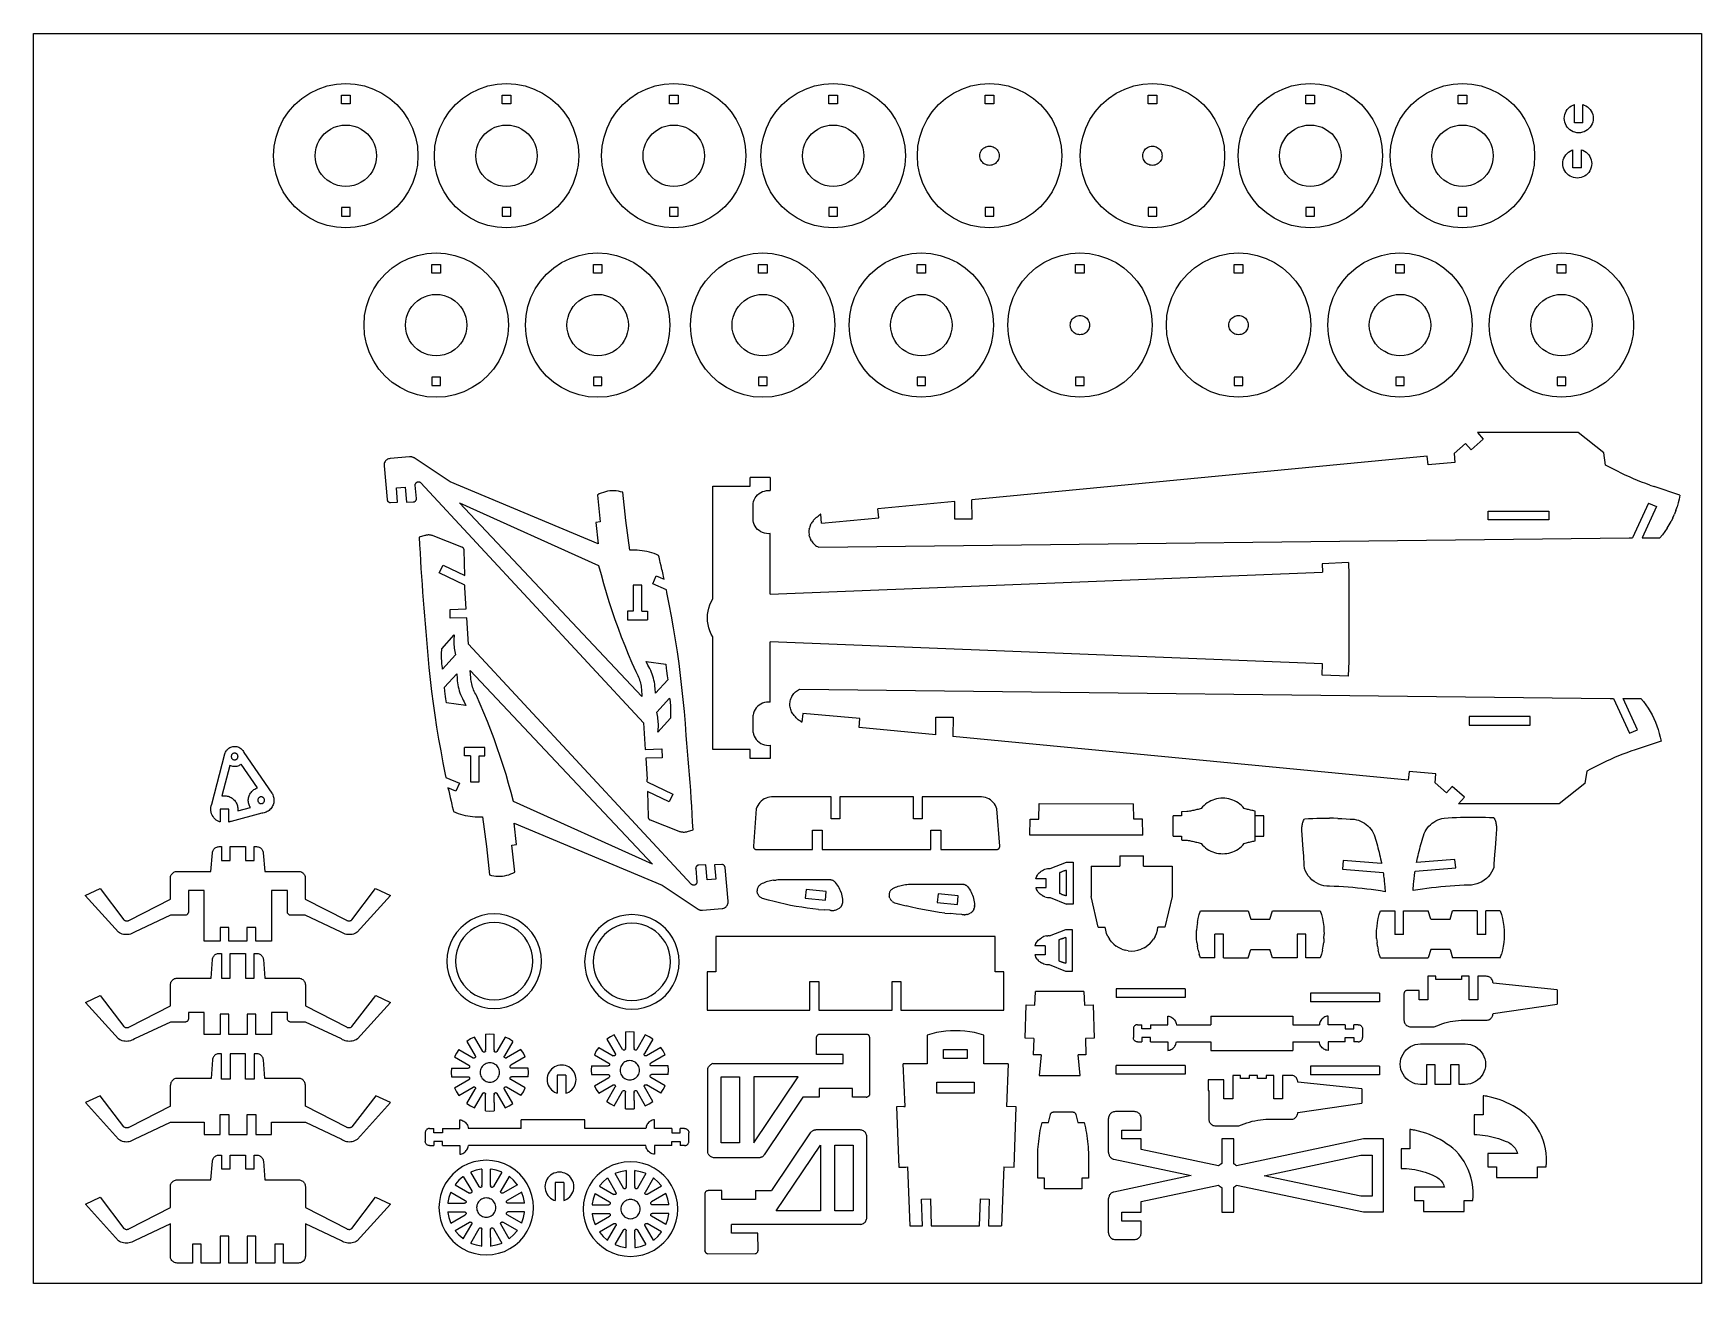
# Model space of a CAD drawing. Extents: x -291 to 291, y -218 to 218.
import ezdxf

# ---------------------------------------------------------------- set-up
doc = ezdxf.new("R2010")
doc.units = 0
doc.header["$MEASUREMENT"] = 0
doc.layers.get('0').update_dxf_attribs({"linetype": 'CONTINUOUS'})

msp = doc.modelspace()

# ---------------------------------------------------------------- linework, layer by layer
for p, q in [((-290.58, -217.75), (-290.58, 217.75)), ((-290.58, 217.75), (290.58, 217.75)), ((290.58, 217.75), (290.58, -217.75)), ((-194.32, 196.91), (-191.37, 198.37)), ((-191.37, 198.37), (-188.25, 199.43)), ((-188.25, 199.43), (-185.03, 200.07)), ((-185.03, 200.07), (-181.75, 200.28)), ((-181.75, 200.28), (-178.46, 200.07)), ((-178.46, 200.07), (-175.24, 199.43)), ((-175.24, 199.43), (-172.12, 198.37)), ((-172.12, 198.37), (-169.17, 196.91)), ((-138.32, 196.91), (-135.37, 198.37)), ((-135.37, 198.37), (-132.25, 199.43)), ((-132.25, 199.43), (-129.03, 200.07)), ((-129.03, 200.07), (-125.75, 200.28)), ((-125.75, 200.28), (-122.46, 200.07)), ((-122.46, 200.07), (-119.24, 199.43)), ((-119.24, 199.43), (-116.12, 198.37)), ((-116.12, 198.37), (-113.17, 196.91)), ((-80.07, 196.91), (-77.12, 198.37)), ((-77.12, 198.37), (-74, 199.43)), ((-74, 199.43), (-70.78, 200.07)), ((-70.78, 200.07), (-67.5, 200.28)), ((-67.5, 200.28), (-64.21, 200.07)), ((-64.21, 200.07), (-60.99, 199.43)), ((-60.99, 199.43), (-57.87, 198.37)), ((-57.87, 198.37), (-54.92, 196.91)), ((-24.54, 196.92), (-21.59, 198.37)), ((-21.59, 198.37), (-18.48, 199.43)), ((-18.48, 199.43), (-15.25, 200.07)), ((-15.25, 200.07), (-11.97, 200.29)), ((-11.97, 200.29), (-8.69, 200.07)), ((-8.69, 200.07), (-5.46, 199.43)), ((-5.46, 199.43), (-2.35, 198.37)), ((-2.35, 198.37), (0.6, 196.92)), ((29.93, 196.92), (32.88, 198.37)), ((32.88, 198.37), (36, 199.43)), ((36, 199.43), (39.22, 200.07)), ((39.22, 200.07), (42.5, 200.29)), ((42.5, 200.29), (45.79, 200.07)), ((45.79, 200.07), (49.01, 199.43)), ((49.01, 199.43), (52.13, 198.37)), ((52.13, 198.37), (55.08, 196.92)), ((86.68, 196.92), (89.63, 198.37)), ((89.63, 198.37), (92.75, 199.43)), ((92.75, 199.43), (95.97, 200.07)), ((95.97, 200.07), (99.25, 200.29)), ((99.25, 200.29), (102.54, 200.07)), ((102.54, 200.07), (105.76, 199.43)), ((105.76, 199.43), (108.88, 198.37)), ((108.88, 198.37), (111.83, 196.92)), ((141.68, 196.92), (144.63, 198.37)), ((144.63, 198.37), (147.75, 199.43)), ((147.75, 199.43), (150.97, 200.07)), ((150.97, 200.07), (154.25, 200.29)), ((154.25, 200.29), (157.54, 200.07)), ((157.54, 200.07), (160.76, 199.43)), ((160.76, 199.43), (163.88, 198.37)), ((163.88, 198.37), (166.83, 196.92)), ((194.68, 196.92), (197.63, 198.37)), ((197.63, 198.37), (200.75, 199.43)), ((200.75, 199.43), (203.97, 200.07)), ((203.97, 200.07), (207.25, 200.29)), ((207.25, 200.29), (210.54, 200.07)), ((210.54, 200.07), (213.76, 199.43)), ((213.76, 199.43), (216.88, 198.37)), ((216.88, 198.37), (219.83, 196.92)), ((-201.7, 190.44), (-199.53, 192.92)), ((-199.53, 192.92), (-197.06, 195.09)), ((-197.06, 195.09), (-194.32, 196.91)), ((-183.25, 193.24), (-183.25, 196.24)), ((-183.25, 196.24), (-180.25, 196.24)), ((-180.25, 193.24), (-183.25, 193.24)), ((-180.25, 196.24), (-180.25, 193.24)), ((-169.17, 196.91), (-166.44, 195.09)), ((-166.44, 195.09), (-163.96, 192.92)), ((-163.96, 192.92), (-161.79, 190.44)), ((-145.7, 190.44), (-143.53, 192.92)), ((-143.53, 192.92), (-141.06, 195.09)), ((-141.06, 195.09), (-138.32, 196.91)), ((-127.25, 193.24), (-127.25, 196.24)), ((-127.25, 196.24), (-124.25, 196.24)), ((-124.25, 193.24), (-127.25, 193.24)), ((-124.25, 196.24), (-124.25, 193.24)), ((-113.17, 196.91), (-110.44, 195.09)), ((-110.44, 195.09), (-107.96, 192.92)), ((-107.96, 192.92), (-105.79, 190.44)), ((-87.45, 190.44), (-85.28, 192.92)), ((-85.28, 192.92), (-82.81, 195.09)), ((-82.81, 195.09), (-80.07, 196.91)), ((-69, 193.24), (-69, 196.24)), ((-69, 196.24), (-66, 196.24)), ((-66, 193.24), (-69, 193.24)), ((-66, 196.24), (-66, 193.24)), ((-54.92, 196.91), (-52.19, 195.09)), ((-52.19, 195.09), (-49.71, 192.92)), ((-49.71, 192.92), (-47.54, 190.44)), ((-31.92, 190.45), (-29.75, 192.92)), ((-29.75, 192.92), (-27.28, 195.09)), ((-27.28, 195.09), (-24.54, 196.92)), ((-13.47, 193.24), (-13.47, 196.24)), ((-13.47, 196.24), (-10.47, 196.24)), ((-10.47, 193.24), (-13.47, 193.24)), ((-10.47, 196.24), (-10.47, 193.24)), ((0.6, 196.92), (3.34, 195.09)), ((3.34, 195.09), (5.81, 192.92)), ((5.81, 192.92), (7.98, 190.45)), ((22.55, 190.45), (24.72, 192.92)), ((24.72, 192.92), (27.19, 195.09)), ((27.19, 195.09), (29.93, 196.92)), ((41, 193.24), (41, 196.24)), ((41, 196.24), (44, 196.24)), ((44, 193.24), (41, 193.24)), ((44, 196.24), (44, 193.24)), ((55.08, 196.92), (57.81, 195.09)), ((57.81, 195.09), (60.29, 192.92)), ((60.29, 192.92), (62.46, 190.45)), ((79.3, 190.45), (81.47, 192.92)), ((81.47, 192.92), (83.94, 195.09)), ((83.94, 195.09), (86.68, 196.92)), ((97.75, 193.24), (97.75, 196.24)), ((97.75, 196.24), (100.75, 196.24)), ((100.75, 193.24), (97.75, 193.24)), ((100.75, 196.24), (100.75, 193.24)), ((111.83, 196.92), (114.56, 195.09)), ((114.56, 195.09), (117.04, 192.92)), ((117.04, 192.92), (119.21, 190.45)), ((134.3, 190.45), (136.47, 192.92)), ((136.47, 192.92), (138.94, 195.09)), ((138.94, 195.09), (141.68, 196.92)), ((152.75, 193.24), (152.75, 196.24)), ((152.75, 196.24), (155.75, 196.24)), ((155.75, 193.24), (152.75, 193.24)), ((155.75, 196.24), (155.75, 193.24)), ((166.83, 196.92), (169.56, 195.09)), ((169.56, 195.09), (172.04, 192.92)), ((172.04, 192.92), (174.21, 190.45)), ((187.3, 190.45), (189.47, 192.92)), ((189.47, 192.92), (191.94, 195.09)), ((191.94, 195.09), (194.68, 196.92)), ((205.75, 193.24), (205.75, 196.24)), ((205.75, 196.24), (208.75, 196.24)), ((208.75, 193.24), (205.75, 193.24)), ((208.75, 196.24), (208.75, 193.24)), ((219.83, 196.92), (222.56, 195.09)), ((222.56, 195.09), (225.04, 192.92)), ((225.04, 192.92), (227.21, 190.45)), ((244.19, 191.7), (244.69, 192.13)), ((244.69, 192.13), (245.23, 192.5)), ((245.23, 192.5), (245.83, 192.79)), ((245.83, 192.79), (246.25, 192.93)), ((246.25, 186.64), (246.25, 192.93)), ((249.25, 192.93), (249.68, 192.79)), ((249.25, 186.64), (249.25, 192.93)), ((249.68, 192.79), (250.27, 192.5)), ((250.27, 192.5), (250.82, 192.13)), ((250.82, 192.13), (251.32, 191.7)), ((-204.98, 184.76), (-203.52, 187.71)), ((-203.52, 187.71), (-201.7, 190.44)), ((-161.79, 190.44), (-159.97, 187.71)), ((-159.97, 187.71), (-158.51, 184.76)), ((-148.98, 184.76), (-147.52, 187.71)), ((-147.52, 187.71), (-145.7, 190.44)), ((-105.79, 190.44), (-103.97, 187.71)), ((-103.97, 187.71), (-102.51, 184.76)), ((-90.73, 184.76), (-89.27, 187.71)), ((-89.27, 187.71), (-87.45, 190.44)), ((-47.54, 190.44), (-45.72, 187.71)), ((-45.72, 187.71), (-44.26, 184.76)), ((-35.2, 184.76), (-33.75, 187.71)), ((-33.75, 187.71), (-31.92, 190.45)), ((7.98, 190.45), (9.81, 187.71)), ((9.81, 187.71), (11.26, 184.76)), ((19.27, 184.76), (20.73, 187.71)), ((20.73, 187.71), (22.55, 190.45)), ((62.46, 190.45), (64.28, 187.71)), ((64.28, 187.71), (65.74, 184.76)), ((76.02, 184.76), (77.48, 187.71)), ((77.48, 187.71), (79.3, 190.45)), ((119.21, 190.45), (121.03, 187.71)), ((121.03, 187.71), (122.49, 184.76)), ((131.02, 184.76), (132.48, 187.71)), ((132.48, 187.71), (134.3, 190.45)), ((174.21, 190.45), (176.03, 187.71)), ((176.03, 187.71), (177.49, 184.76)), ((184.02, 184.76), (185.48, 187.71)), ((185.48, 187.71), (187.3, 190.45)), ((227.21, 190.45), (229.03, 187.71)), ((229.03, 187.71), (230.49, 184.76)), ((242.71, 188.14), (242.76, 188.8)), ((242.76, 187.48), (242.71, 188.14)), ((242.76, 188.8), (242.89, 189.44)), ((242.89, 186.84), (242.76, 187.48)), ((242.89, 189.44), (243.1, 190.06)), ((243.1, 186.21), (242.89, 186.84)), ((243.1, 190.06), (243.39, 190.66)), ((243.39, 185.62), (243.1, 186.21)), ((243.39, 190.66), (243.76, 191.2)), ((243.76, 191.2), (244.19, 191.7)), ((249.25, 186.64), (246.25, 186.64)), ((251.32, 191.7), (251.75, 191.2)), ((251.75, 191.2), (252.12, 190.66)), ((252.12, 190.66), (252.41, 190.06)), ((252.41, 186.21), (252.12, 185.62)), ((252.41, 190.06), (252.62, 189.44)), ((252.62, 186.84), (252.41, 186.21)), ((252.62, 189.44), (252.75, 188.8)), ((252.75, 187.48), (252.62, 186.84)), ((252.75, 188.8), (252.79, 188.14)), ((252.79, 188.14), (252.75, 187.48)), ((-206.68, 178.42), (-206.04, 181.64)), ((-206.04, 181.64), (-204.98, 184.76)), ((-191.63, 179.23), (-191.01, 180.48)), ((-191.01, 180.48), (-190.23, 181.65)), ((-190.23, 181.65), (-189.31, 182.7)), ((-189.31, 182.7), (-188.26, 183.62)), ((-188.26, 183.62), (-187.09, 184.4)), ((-187.09, 184.4), (-185.84, 185.02)), ((-185.84, 185.02), (-184.51, 185.47)), ((-184.51, 185.47), (-183.14, 185.74)), ((-183.14, 185.74), (-181.75, 185.83)), ((-181.75, 185.83), (-180.35, 185.74)), ((-180.35, 185.74), (-178.98, 185.47)), ((-178.98, 185.47), (-177.65, 185.02)), ((-177.65, 185.02), (-176.4, 184.4)), ((-176.4, 184.4), (-175.24, 183.62)), ((-175.24, 183.62), (-174.18, 182.7)), ((-174.18, 182.7), (-173.26, 181.65)), ((-173.26, 181.65), (-172.48, 180.48)), ((-172.48, 180.48), (-171.87, 179.23)), ((-158.51, 184.76), (-157.45, 181.64)), ((-157.45, 181.64), (-156.81, 178.42)), ((-150.68, 178.42), (-150.04, 181.64)), ((-150.04, 181.64), (-148.98, 184.76)), ((-135.63, 179.23), (-135.01, 180.48)), ((-135.01, 180.48), (-134.23, 181.65)), ((-134.23, 181.65), (-133.31, 182.7)), ((-133.31, 182.7), (-132.26, 183.62)), ((-132.26, 183.62), (-131.09, 184.4)), ((-131.09, 184.4), (-129.84, 185.02)), ((-129.84, 185.02), (-128.51, 185.47)), ((-128.51, 185.47), (-127.14, 185.74)), ((-127.14, 185.74), (-125.75, 185.83)), ((-125.75, 185.83), (-124.35, 185.74)), ((-124.35, 185.74), (-122.98, 185.47)), ((-122.98, 185.47), (-121.65, 185.02)), ((-121.65, 185.02), (-120.4, 184.4)), ((-120.4, 184.4), (-119.24, 183.62)), ((-119.24, 183.62), (-118.18, 182.7)), ((-118.18, 182.7), (-117.26, 181.65)), ((-117.26, 181.65), (-116.48, 180.48)), ((-116.48, 180.48), (-115.87, 179.23)), ((-102.51, 184.76), (-101.45, 181.64)), ((-101.45, 181.64), (-100.81, 178.42)), ((-92.43, 178.42), (-91.79, 181.64)), ((-91.79, 181.64), (-90.73, 184.76)), ((-77.38, 179.23), (-76.76, 180.48)), ((-76.76, 180.48), (-75.98, 181.65)), ((-75.98, 181.65), (-75.06, 182.7)), ((-75.06, 182.7), (-74.01, 183.62)), ((-74.01, 183.62), (-72.84, 184.4)), ((-72.84, 184.4), (-71.59, 185.02)), ((-71.59, 185.02), (-70.26, 185.47)), ((-70.26, 185.47), (-68.89, 185.74)), ((-68.89, 185.74), (-67.5, 185.83)), ((-67.5, 185.83), (-66.1, 185.74)), ((-66.1, 185.74), (-64.73, 185.47)), ((-64.73, 185.47), (-63.4, 185.02)), ((-63.4, 185.02), (-62.15, 184.4)), ((-62.15, 184.4), (-60.99, 183.62)), ((-60.99, 183.62), (-59.93, 182.7)), ((-59.93, 182.7), (-59.01, 181.65)), ((-59.01, 181.65), (-58.23, 180.48)), ((-58.23, 180.48), (-57.62, 179.23)), ((-44.26, 184.76), (-43.2, 181.64)), ((-43.2, 181.64), (-42.56, 178.42)), ((-36.9, 178.42), (-36.26, 181.65)), ((-36.26, 181.65), (-35.2, 184.76)), ((-21.85, 179.23), (-21.23, 180.49)), ((-21.23, 180.49), (-20.45, 181.65)), ((-20.45, 181.65), (-19.53, 182.7)), ((-19.53, 182.7), (-18.48, 183.62)), ((-18.48, 183.62), (-17.32, 184.4)), ((-17.32, 184.4), (-16.06, 185.02)), ((-16.06, 185.02), (-14.74, 185.47)), ((-14.74, 185.47), (-13.37, 185.74)), ((-13.37, 185.74), (-11.97, 185.83)), ((-11.97, 185.83), (-10.57, 185.74)), ((-10.57, 185.74), (-9.2, 185.47)), ((-9.2, 185.47), (-7.88, 185.02)), ((-7.88, 185.02), (-6.62, 184.4)), ((-6.62, 184.4), (-5.46, 183.62)), ((-5.46, 183.62), (-4.41, 182.7)), ((-4.41, 182.7), (-3.49, 181.65)), ((-3.49, 181.65), (-2.71, 180.49)), ((-2.71, 180.49), (-2.09, 179.23)), ((11.26, 184.76), (12.32, 181.65)), ((12.32, 181.65), (12.96, 178.42)), ((17.57, 178.42), (18.21, 181.65)), ((18.21, 181.65), (19.27, 184.76)), ((65.74, 184.76), (66.8, 181.65)), ((66.8, 181.65), (67.44, 178.42)), ((74.32, 178.42), (74.96, 181.65)), ((74.96, 181.65), (76.02, 184.76)), ((122.49, 184.76), (123.55, 181.65)), ((123.55, 181.65), (124.19, 178.42)), ((129.32, 178.42), (129.96, 181.65)), ((129.96, 181.65), (131.02, 184.76)), ((144.37, 179.23), (144.99, 180.49)), ((144.99, 180.49), (145.77, 181.65)), ((145.77, 181.65), (146.69, 182.7)), ((146.69, 182.7), (147.74, 183.62)), ((147.74, 183.62), (148.91, 184.4)), ((148.91, 184.4), (150.16, 185.02)), ((150.16, 185.02), (151.49, 185.47)), ((151.49, 185.47), (152.86, 185.74)), ((152.86, 185.74), (154.25, 185.83)), ((154.25, 185.83), (155.65, 185.74)), ((155.65, 185.74), (157.02, 185.47)), ((157.02, 185.47), (158.35, 185.02)), ((158.35, 185.02), (159.6, 184.4)), ((159.6, 184.4), (160.76, 183.62)), ((160.76, 183.62), (161.82, 182.7)), ((161.82, 182.7), (162.74, 181.65)), ((162.74, 181.65), (163.52, 180.49)), ((163.52, 180.49), (164.13, 179.23)), ((177.49, 184.76), (178.55, 181.65)), ((178.55, 181.65), (179.19, 178.42)), ((182.32, 178.42), (182.96, 181.65)), ((182.96, 181.65), (184.02, 184.76)), ((197.37, 179.23), (197.99, 180.49)), ((197.99, 180.49), (198.77, 181.65)), ((198.77, 181.65), (199.69, 182.7)), ((199.69, 182.7), (200.74, 183.62)), ((200.74, 183.62), (201.91, 184.4)), ((201.91, 184.4), (203.16, 185.02)), ((203.16, 185.02), (204.49, 185.47)), ((204.49, 185.47), (205.86, 185.74)), ((205.86, 185.74), (207.25, 185.83)), ((207.25, 185.83), (208.65, 185.74)), ((208.65, 185.74), (210.02, 185.47)), ((210.02, 185.47), (211.35, 185.02)), ((211.35, 185.02), (212.6, 184.4)), ((212.6, 184.4), (213.76, 183.62)), ((213.76, 183.62), (214.82, 182.7)), ((214.82, 182.7), (215.74, 181.65)), ((215.74, 181.65), (216.52, 180.49)), ((216.52, 180.49), (217.13, 179.23)), ((230.49, 184.76), (231.55, 181.65)), ((231.55, 181.65), (232.19, 178.42)), ((243.76, 185.08), (243.39, 185.62)), ((244.19, 184.58), (243.76, 185.08)), ((244.69, 184.15), (244.19, 184.58)), ((245.23, 183.78), (244.69, 184.15)), ((245.83, 183.49), (245.23, 183.78)), ((246.45, 183.28), (245.83, 183.49)), ((247.1, 183.15), (246.45, 183.28)), ((247.75, 183.11), (247.1, 183.15)), ((248.41, 183.15), (247.75, 183.11)), ((249.06, 183.28), (248.41, 183.15)), ((249.68, 183.49), (249.06, 183.28)), ((250.27, 183.78), (249.68, 183.49)), ((250.82, 184.15), (250.27, 183.78)), ((251.32, 184.58), (250.82, 184.15)), ((251.75, 185.08), (251.32, 184.58)), ((252.12, 185.62), (251.75, 185.08)), ((-206.89, 175.14), (-206.68, 178.42)), ((-206.68, 171.85), (-206.89, 175.14)), ((-192.44, 175.14), (-192.35, 176.53)), ((-192.35, 173.74), (-192.44, 175.14)), ((-192.35, 176.53), (-192.08, 177.9)), ((-192.08, 177.9), (-191.63, 179.23)), ((-171.87, 179.23), (-171.42, 177.9)), ((-171.42, 177.9), (-171.14, 176.53)), ((-171.14, 176.53), (-171.05, 175.14)), ((-171.05, 175.14), (-171.14, 173.74)), ((-156.81, 178.42), (-156.6, 175.14)), ((-156.6, 175.14), (-156.81, 171.85)), ((-150.89, 175.14), (-150.68, 178.42)), ((-150.68, 171.85), (-150.89, 175.14)), ((-136.44, 175.14), (-136.35, 176.53)), ((-136.35, 173.74), (-136.44, 175.14)), ((-136.35, 176.53), (-136.08, 177.9)), ((-136.08, 177.9), (-135.63, 179.23)), ((-115.87, 179.23), (-115.42, 177.9)), ((-115.42, 177.9), (-115.14, 176.53)), ((-115.14, 176.53), (-115.05, 175.14)), ((-115.05, 175.14), (-115.14, 173.74)), ((-100.81, 178.42), (-100.6, 175.14)), ((-100.6, 175.14), (-100.81, 171.85)), ((-92.64, 175.14), (-92.43, 178.42)), ((-92.43, 171.85), (-92.64, 175.14)), ((-78.19, 175.14), (-78.1, 176.53)), ((-78.1, 173.74), (-78.19, 175.14)), ((-78.1, 176.53), (-77.83, 177.9)), ((-77.83, 177.9), (-77.38, 179.23)), ((-57.62, 179.23), (-57.17, 177.9)), ((-57.17, 177.9), (-56.89, 176.53)), ((-56.89, 176.53), (-56.8, 175.14)), ((-56.8, 175.14), (-56.89, 173.74)), ((-42.56, 178.42), (-42.35, 175.14)), ((-42.35, 175.14), (-42.56, 171.85)), ((-37.12, 175.14), (-36.9, 178.42)), ((-36.9, 171.86), (-37.12, 175.14)), ((-22.66, 175.14), (-22.57, 176.53)), ((-22.57, 173.74), (-22.66, 175.14)), ((-22.57, 176.53), (-22.3, 177.91)), ((-22.3, 177.91), (-21.85, 179.23)), ((-2.09, 179.23), (-1.64, 177.91)), ((-1.64, 177.91), (-1.37, 176.53)), ((-1.37, 176.53), (-1.28, 175.14)), ((-1.28, 175.14), (-1.37, 173.74)), ((12.96, 178.42), (13.18, 175.14)), ((13.18, 175.14), (12.96, 171.86)), ((17.36, 175.14), (17.57, 178.42)), ((17.57, 171.86), (17.36, 175.14)), ((39.14, 175.14), (39.17, 175.58)), ((39.17, 174.7), (39.14, 175.14)), ((39.17, 175.58), (39.26, 176.01)), ((39.26, 174.27), (39.17, 174.7)), ((39.26, 176.01), (39.4, 176.42)), ((39.4, 176.42), (39.59, 176.82)), ((39.59, 176.82), (39.84, 177.18)), ((39.84, 177.18), (40.13, 177.51)), ((40.13, 177.51), (40.46, 177.8)), ((40.46, 177.8), (40.82, 178.05)), ((40.82, 178.05), (41.22, 178.24)), ((41.22, 178.24), (41.63, 178.38)), ((41.63, 178.38), (42.07, 178.47)), ((42.07, 178.47), (42.5, 178.5)), ((42.5, 178.5), (42.94, 178.47)), ((42.94, 178.47), (43.37, 178.38)), ((43.37, 178.38), (43.79, 178.24)), ((43.79, 178.24), (44.18, 178.05)), ((44.18, 178.05), (44.55, 177.8)), ((44.55, 177.8), (44.88, 177.51)), ((44.88, 177.51), (45.17, 177.18)), ((45.17, 177.18), (45.41, 176.82)), ((45.41, 176.82), (45.61, 176.42)), ((45.61, 176.42), (45.75, 176.01)), ((45.75, 176.01), (45.84, 175.58)), ((45.84, 174.7), (45.75, 174.27)), ((45.84, 175.58), (45.86, 175.14)), ((45.86, 175.14), (45.84, 174.7)), ((67.44, 178.42), (67.65, 175.14)), ((67.65, 175.14), (67.44, 171.86)), ((74.11, 175.14), (74.32, 178.42)), ((74.32, 171.86), (74.11, 175.14)), ((95.89, 175.14), (95.92, 175.58)), ((95.92, 174.7), (95.89, 175.14)), ((95.92, 175.58), (96.01, 176.01)), ((96.01, 174.27), (95.92, 174.7)), ((96.01, 176.01), (96.15, 176.42)), ((96.15, 176.42), (96.34, 176.82)), ((96.34, 176.82), (96.59, 177.18)), ((96.59, 177.18), (96.88, 177.51)), ((96.88, 177.51), (97.21, 177.8)), ((97.21, 177.8), (97.57, 178.05)), ((97.57, 178.05), (97.97, 178.24)), ((97.97, 178.24), (98.38, 178.38)), ((98.38, 178.38), (98.82, 178.47)), ((98.82, 178.47), (99.25, 178.5)), ((99.25, 178.5), (99.69, 178.47)), ((99.69, 178.47), (100.12, 178.38)), ((100.12, 178.38), (100.54, 178.24)), ((100.54, 178.24), (100.93, 178.05)), ((100.93, 178.05), (101.3, 177.8)), ((101.3, 177.8), (101.63, 177.51)), ((101.63, 177.51), (101.92, 177.18)), ((101.92, 177.18), (102.16, 176.82)), ((102.16, 176.82), (102.36, 176.42)), ((102.36, 176.42), (102.5, 176.01)), ((102.5, 176.01), (102.59, 175.58)), ((102.59, 174.7), (102.5, 174.27)), ((102.59, 175.58), (102.61, 175.14)), ((102.61, 175.14), (102.59, 174.7)), ((124.19, 178.42), (124.4, 175.14)), ((124.4, 175.14), (124.19, 171.86)), ((129.11, 175.14), (129.32, 178.42)), ((129.32, 171.86), (129.11, 175.14)), ((143.56, 175.14), (143.65, 176.53)), ((143.65, 173.74), (143.56, 175.14)), ((143.65, 176.53), (143.92, 177.91)), ((143.92, 177.91), (144.37, 179.23)), ((164.13, 179.23), (164.58, 177.91)), ((164.58, 177.91), (164.86, 176.53)), ((164.86, 176.53), (164.95, 175.14)), ((164.95, 175.14), (164.86, 173.74)), ((179.19, 178.42), (179.4, 175.14)), ((179.4, 175.14), (179.19, 171.86)), ((182.11, 175.14), (182.32, 178.42)), ((182.32, 171.86), (182.11, 175.14)), ((196.56, 175.14), (196.65, 176.53)), ((196.65, 173.74), (196.56, 175.14)), ((196.65, 176.53), (196.92, 177.91)), ((196.92, 177.91), (197.37, 179.23)), ((217.13, 179.23), (217.58, 177.91)), ((217.58, 177.91), (217.86, 176.53)), ((217.86, 176.53), (217.95, 175.14)), ((217.95, 175.14), (217.86, 173.74)), ((232.19, 178.42), (232.4, 175.14)), ((232.4, 175.14), (232.19, 171.86)), ((242.6, 174.31), (242.89, 174.91)), ((242.89, 174.91), (243.26, 175.45)), ((243.26, 175.45), (243.69, 175.95)), ((243.69, 175.95), (244.19, 176.38)), ((244.19, 176.38), (244.73, 176.75)), ((244.73, 176.75), (245.33, 177.04)), ((245.33, 177.04), (245.75, 177.18)), ((245.75, 170.89), (245.75, 177.18)), ((248.75, 177.18), (249.18, 177.04)), ((248.75, 170.89), (248.75, 177.18)), ((249.18, 177.04), (249.77, 176.75)), ((249.77, 176.75), (250.32, 176.38)), ((250.32, 176.38), (250.82, 175.95)), ((250.82, 175.95), (251.25, 175.45)), ((251.25, 175.45), (251.62, 174.91)), ((251.62, 174.91), (251.91, 174.31)), ((-206.04, 168.63), (-206.68, 171.85)), ((-204.98, 165.51), (-206.04, 168.63)), ((-192.08, 172.37), (-192.35, 173.74)), ((-191.63, 171.04), (-192.08, 172.37)), ((-191.01, 169.79), (-191.63, 171.04)), ((-190.23, 168.63), (-191.01, 169.79)), ((-189.31, 167.57), (-190.23, 168.63)), ((-173.26, 168.63), (-174.18, 167.57)), ((-172.48, 169.79), (-173.26, 168.63)), ((-171.87, 171.04), (-172.48, 169.79)), ((-171.42, 172.37), (-171.87, 171.04)), ((-171.14, 173.74), (-171.42, 172.37)), ((-157.45, 168.63), (-158.51, 165.51)), ((-156.81, 171.85), (-157.45, 168.63)), ((-150.04, 168.63), (-150.68, 171.85)), ((-148.98, 165.51), (-150.04, 168.63)), ((-136.08, 172.37), (-136.35, 173.74)), ((-135.63, 171.04), (-136.08, 172.37)), ((-135.01, 169.79), (-135.63, 171.04)), ((-134.23, 168.63), (-135.01, 169.79)), ((-133.31, 167.57), (-134.23, 168.63)), ((-117.26, 168.63), (-118.18, 167.57)), ((-116.48, 169.79), (-117.26, 168.63)), ((-115.87, 171.04), (-116.48, 169.79)), ((-115.42, 172.37), (-115.87, 171.04)), ((-115.14, 173.74), (-115.42, 172.37)), ((-101.45, 168.63), (-102.51, 165.51)), ((-100.81, 171.85), (-101.45, 168.63)), ((-91.79, 168.63), (-92.43, 171.85)), ((-90.73, 165.51), (-91.79, 168.63)), ((-77.83, 172.37), (-78.1, 173.74)), ((-77.38, 171.04), (-77.83, 172.37)), ((-76.76, 169.79), (-77.38, 171.04)), ((-75.98, 168.63), (-76.76, 169.79)), ((-75.06, 167.57), (-75.98, 168.63)), ((-59.01, 168.63), (-59.93, 167.57)), ((-58.23, 169.79), (-59.01, 168.63)), ((-57.62, 171.04), (-58.23, 169.79)), ((-57.17, 172.37), (-57.62, 171.04)), ((-56.89, 173.74), (-57.17, 172.37)), ((-43.2, 168.63), (-44.26, 165.51)), ((-42.56, 171.85), (-43.2, 168.63)), ((-36.26, 168.63), (-36.9, 171.86)), ((-35.2, 165.51), (-36.26, 168.63)), ((-22.3, 172.37), (-22.57, 173.74)), ((-21.85, 171.05), (-22.3, 172.37)), ((-21.23, 169.79), (-21.85, 171.05)), ((-20.45, 168.63), (-21.23, 169.79)), ((-19.53, 167.58), (-20.45, 168.63)), ((-3.49, 168.63), (-4.41, 167.58)), ((-2.71, 169.79), (-3.49, 168.63)), ((-2.09, 171.05), (-2.71, 169.79)), ((-1.64, 172.37), (-2.09, 171.05)), ((-1.37, 173.74), (-1.64, 172.37)), ((12.32, 168.63), (11.26, 165.51)), ((12.96, 171.86), (12.32, 168.63)), ((18.21, 168.63), (17.57, 171.86)), ((19.27, 165.51), (18.21, 168.63)), ((39.4, 173.85), (39.26, 174.27)), ((39.59, 173.46), (39.4, 173.85)), ((39.84, 173.09), (39.59, 173.46)), ((40.13, 172.76), (39.84, 173.09)), ((40.46, 172.47), (40.13, 172.76)), ((40.82, 172.23), (40.46, 172.47)), ((41.22, 172.03), (40.82, 172.23)), ((41.63, 171.89), (41.22, 172.03)), ((42.07, 171.81), (41.63, 171.89)), ((42.5, 171.78), (42.07, 171.81)), ((42.94, 171.81), (42.5, 171.78)), ((43.37, 171.89), (42.94, 171.81)), ((43.79, 172.03), (43.37, 171.89)), ((44.18, 172.23), (43.79, 172.03)), ((44.55, 172.47), (44.18, 172.23)), ((44.88, 172.76), (44.55, 172.47)), ((45.17, 173.09), (44.88, 172.76)), ((45.41, 173.46), (45.17, 173.09)), ((45.61, 173.85), (45.41, 173.46)), ((45.75, 174.27), (45.61, 173.85)), ((66.8, 168.63), (65.74, 165.51)), ((67.44, 171.86), (66.8, 168.63)), ((74.96, 168.63), (74.32, 171.86)), ((76.02, 165.51), (74.96, 168.63)), ((96.15, 173.85), (96.01, 174.27)), ((96.34, 173.46), (96.15, 173.85)), ((96.59, 173.09), (96.34, 173.46)), ((96.88, 172.76), (96.59, 173.09)), ((97.21, 172.47), (96.88, 172.76)), ((97.57, 172.23), (97.21, 172.47)), ((97.97, 172.03), (97.57, 172.23)), ((98.38, 171.89), (97.97, 172.03)), ((98.82, 171.81), (98.38, 171.89)), ((99.25, 171.78), (98.82, 171.81)), ((99.69, 171.81), (99.25, 171.78)), ((100.12, 171.89), (99.69, 171.81)), ((100.54, 172.03), (100.12, 171.89)), ((100.93, 172.23), (100.54, 172.03)), ((101.3, 172.47), (100.93, 172.23)), ((101.63, 172.76), (101.3, 172.47)), ((101.92, 173.09), (101.63, 172.76)), ((102.16, 173.46), (101.92, 173.09)), ((102.36, 173.85), (102.16, 173.46)), ((102.5, 174.27), (102.36, 173.85)), ((123.55, 168.63), (122.49, 165.51)), ((124.19, 171.86), (123.55, 168.63)), ((129.96, 168.63), (129.32, 171.86)), ((131.02, 165.51), (129.96, 168.63)), ((143.92, 172.37), (143.65, 173.74)), ((144.37, 171.05), (143.92, 172.37)), ((144.99, 169.79), (144.37, 171.05)), ((145.77, 168.63), (144.99, 169.79)), ((146.69, 167.58), (145.77, 168.63)), ((162.74, 168.63), (161.82, 167.58)), ((163.52, 169.79), (162.74, 168.63)), ((164.13, 171.05), (163.52, 169.79)), ((164.58, 172.37), (164.13, 171.05)), ((164.86, 173.74), (164.58, 172.37)), ((178.55, 168.63), (177.49, 165.51)), ((179.19, 171.86), (178.55, 168.63)), ((182.96, 168.63), (182.32, 171.86)), ((184.02, 165.51), (182.96, 168.63)), ((196.92, 172.37), (196.65, 173.74)), ((197.37, 171.05), (196.92, 172.37)), ((197.99, 169.79), (197.37, 171.05)), ((198.77, 168.63), (197.99, 169.79)), ((199.69, 167.58), (198.77, 168.63)), ((215.74, 168.63), (214.82, 167.58)), ((216.52, 169.79), (215.74, 168.63)), ((217.13, 171.05), (216.52, 169.79)), ((217.58, 172.37), (217.13, 171.05)), ((217.86, 173.74), (217.58, 172.37)), ((231.55, 168.63), (230.49, 165.51)), ((232.19, 171.86), (231.55, 168.63)), ((242.21, 172.39), (242.26, 173.05)), ((242.26, 171.73), (242.21, 172.39)), ((242.26, 173.05), (242.39, 173.69)), ((242.39, 171.09), (242.26, 171.73)), ((242.39, 173.69), (242.6, 174.31)), ((242.6, 170.46), (242.39, 171.09)), ((242.89, 169.87), (242.6, 170.46)), ((243.26, 169.33), (242.89, 169.87)), ((243.69, 168.83), (243.26, 169.33)), ((244.19, 168.4), (243.69, 168.83)), ((248.75, 170.89), (245.75, 170.89)), ((250.82, 168.83), (250.32, 168.4)), ((251.25, 169.33), (250.82, 168.83)), ((251.62, 169.87), (251.25, 169.33)), ((251.91, 170.46), (251.62, 169.87)), ((251.91, 174.31), (252.12, 173.69)), ((252.12, 171.09), (251.91, 170.46)), ((252.12, 173.69), (252.25, 173.05)), ((252.25, 171.73), (252.12, 171.09)), ((252.25, 173.05), (252.29, 172.39)), ((252.29, 172.39), (252.25, 171.73)), ((-203.52, 162.56), (-204.98, 165.51)), ((-188.26, 166.65), (-189.31, 167.57)), ((-187.09, 165.87), (-188.26, 166.65)), ((-185.84, 165.26), (-187.09, 165.87)), ((-184.51, 164.81), (-185.84, 165.26)), ((-183.14, 164.53), (-184.51, 164.81)), ((-181.75, 164.44), (-183.14, 164.53)), ((-180.35, 164.53), (-181.75, 164.44)), ((-178.98, 164.81), (-180.35, 164.53)), ((-177.65, 165.26), (-178.98, 164.81)), ((-176.4, 165.87), (-177.65, 165.26)), ((-175.24, 166.65), (-176.4, 165.87)), ((-174.18, 167.57), (-175.24, 166.65)), ((-158.51, 165.51), (-159.97, 162.56)), ((-147.52, 162.56), (-148.98, 165.51)), ((-132.26, 166.65), (-133.31, 167.57)), ((-131.09, 165.87), (-132.26, 166.65)), ((-129.84, 165.26), (-131.09, 165.87)), ((-128.51, 164.81), (-129.84, 165.26)), ((-127.14, 164.53), (-128.51, 164.81)), ((-125.75, 164.44), (-127.14, 164.53)), ((-124.35, 164.53), (-125.75, 164.44)), ((-122.98, 164.81), (-124.35, 164.53)), ((-121.65, 165.26), (-122.98, 164.81)), ((-120.4, 165.87), (-121.65, 165.26)), ((-119.24, 166.65), (-120.4, 165.87)), ((-118.18, 167.57), (-119.24, 166.65)), ((-102.51, 165.51), (-103.97, 162.56)), ((-89.27, 162.56), (-90.73, 165.51)), ((-74.01, 166.65), (-75.06, 167.57)), ((-72.84, 165.87), (-74.01, 166.65)), ((-71.59, 165.26), (-72.84, 165.87)), ((-70.26, 164.81), (-71.59, 165.26)), ((-68.89, 164.53), (-70.26, 164.81)), ((-67.5, 164.44), (-68.89, 164.53)), ((-66.1, 164.53), (-67.5, 164.44)), ((-64.73, 164.81), (-66.1, 164.53)), ((-63.4, 165.26), (-64.73, 164.81)), ((-62.15, 165.87), (-63.4, 165.26)), ((-60.99, 166.65), (-62.15, 165.87)), ((-59.93, 167.57), (-60.99, 166.65)), ((-44.26, 165.51), (-45.72, 162.56)), ((-33.75, 162.56), (-35.2, 165.51)), ((-18.48, 166.65), (-19.53, 167.58)), ((-17.32, 165.88), (-18.48, 166.65)), ((-16.06, 165.26), (-17.32, 165.88)), ((-14.74, 164.81), (-16.06, 165.26)), ((-13.37, 164.54), (-14.74, 164.81)), ((-11.97, 164.44), (-13.37, 164.54)), ((-10.57, 164.54), (-11.97, 164.44)), ((-9.2, 164.81), (-10.57, 164.54)), ((-7.88, 165.26), (-9.2, 164.81)), ((-6.62, 165.88), (-7.88, 165.26)), ((-5.46, 166.65), (-6.62, 165.88)), ((-4.41, 167.58), (-5.46, 166.65)), ((11.26, 165.51), (9.81, 162.56)), ((20.73, 162.56), (19.27, 165.51)), ((65.74, 165.51), (64.28, 162.56)), ((77.48, 162.56), (76.02, 165.51)), ((122.49, 165.51), (121.03, 162.56)), ((132.48, 162.56), (131.02, 165.51)), ((147.74, 166.65), (146.69, 167.58)), ((148.91, 165.88), (147.74, 166.65)), ((150.16, 165.26), (148.91, 165.88)), ((151.49, 164.81), (150.16, 165.26)), ((152.86, 164.54), (151.49, 164.81)), ((154.25, 164.44), (152.86, 164.54)), ((155.65, 164.54), (154.25, 164.44)), ((157.02, 164.81), (155.65, 164.54)), ((158.35, 165.26), (157.02, 164.81)), ((159.6, 165.88), (158.35, 165.26)), ((160.76, 166.65), (159.6, 165.88)), ((161.82, 167.58), (160.76, 166.65)), ((177.49, 165.51), (176.03, 162.56)), ((185.48, 162.56), (184.02, 165.51)), ((200.74, 166.65), (199.69, 167.58)), ((201.91, 165.88), (200.74, 166.65)), ((203.16, 165.26), (201.91, 165.88)), ((204.49, 164.81), (203.16, 165.26)), ((205.86, 164.54), (204.49, 164.81)), ((207.25, 164.44), (205.86, 164.54)), ((208.65, 164.54), (207.25, 164.44)), ((210.02, 164.81), (208.65, 164.54)), ((211.35, 165.26), (210.02, 164.81)), ((212.6, 165.88), (211.35, 165.26)), ((213.76, 166.65), (212.6, 165.88)), ((214.82, 167.58), (213.76, 166.65)), ((230.49, 165.51), (229.03, 162.56)), ((244.73, 168.03), (244.19, 168.4)), ((245.33, 167.74), (244.73, 168.03)), ((245.95, 167.53), (245.33, 167.74)), ((246.6, 167.4), (245.95, 167.53)), ((247.25, 167.36), (246.6, 167.4)), ((247.91, 167.4), (247.25, 167.36)), ((248.56, 167.53), (247.91, 167.4)), ((249.18, 167.74), (248.56, 167.53)), ((249.77, 168.03), (249.18, 167.74)), ((250.32, 168.4), (249.77, 168.03)), ((-201.7, 159.83), (-203.52, 162.56)), ((-199.53, 157.35), (-201.7, 159.83)), ((-197.06, 155.18), (-199.53, 157.35)), ((-183.25, 157.04), (-183.25, 154.04)), ((-180.25, 157.04), (-183.25, 157.04)), ((-180.25, 154.04), (-180.25, 157.04)), ((-163.96, 157.35), (-166.44, 155.18)), ((-161.79, 159.83), (-163.96, 157.35)), ((-159.97, 162.56), (-161.79, 159.83)), ((-145.7, 159.83), (-147.52, 162.56)), ((-143.53, 157.35), (-145.7, 159.83)), ((-141.06, 155.18), (-143.53, 157.35)), ((-127.25, 157.04), (-127.25, 154.04)), ((-124.25, 157.04), (-127.25, 157.04)), ((-124.25, 154.04), (-124.25, 157.04)), ((-107.96, 157.35), (-110.44, 155.18)), ((-105.79, 159.83), (-107.96, 157.35)), ((-103.97, 162.56), (-105.79, 159.83)), ((-87.45, 159.83), (-89.27, 162.56)), ((-85.28, 157.35), (-87.45, 159.83)), ((-82.81, 155.18), (-85.28, 157.35)), ((-69, 157.04), (-69, 154.04)), ((-66, 157.04), (-69, 157.04)), ((-66, 154.04), (-66, 157.04)), ((-49.71, 157.35), (-52.19, 155.18)), ((-47.54, 159.83), (-49.71, 157.35)), ((-45.72, 162.56), (-47.54, 159.83)), ((-31.92, 159.83), (-33.75, 162.56)), ((-29.75, 157.36), (-31.92, 159.83)), ((-27.28, 155.19), (-29.75, 157.36)), ((-13.47, 157.04), (-13.47, 154.04)), ((-10.47, 157.04), (-13.47, 157.04)), ((-10.47, 154.04), (-10.47, 157.04)), ((5.81, 157.36), (3.34, 155.19)), ((7.98, 159.83), (5.81, 157.36)), ((9.81, 162.56), (7.98, 159.83)), ((22.55, 159.83), (20.73, 162.56)), ((24.72, 157.36), (22.55, 159.83)), ((27.19, 155.19), (24.72, 157.36)), ((41, 157.04), (41, 154.04)), ((44, 157.04), (41, 157.04)), ((44, 154.04), (44, 157.04)), ((60.29, 157.36), (57.81, 155.19)), ((62.46, 159.83), (60.29, 157.36)), ((64.28, 162.56), (62.46, 159.83)), ((79.3, 159.83), (77.48, 162.56)), ((81.47, 157.36), (79.3, 159.83)), ((83.94, 155.19), (81.47, 157.36)), ((97.75, 157.04), (97.75, 154.04)), ((100.75, 157.04), (97.75, 157.04)), ((100.75, 154.04), (100.75, 157.04)), ((117.04, 157.36), (114.56, 155.19)), ((119.21, 159.83), (117.04, 157.36)), ((121.03, 162.56), (119.21, 159.83)), ((134.3, 159.83), (132.48, 162.56)), ((136.47, 157.36), (134.3, 159.83)), ((138.94, 155.19), (136.47, 157.36)), ((152.75, 157.04), (152.75, 154.04)), ((155.75, 157.04), (152.75, 157.04)), ((155.75, 154.04), (155.75, 157.04)), ((172.04, 157.36), (169.56, 155.19)), ((174.21, 159.83), (172.04, 157.36)), ((176.03, 162.56), (174.21, 159.83)), ((187.3, 159.83), (185.48, 162.56)), ((189.47, 157.36), (187.3, 159.83)), ((191.94, 155.19), (189.47, 157.36)), ((205.75, 157.04), (205.75, 154.04)), ((208.75, 157.04), (205.75, 157.04)), ((208.75, 154.04), (208.75, 157.04)), ((225.04, 157.36), (222.56, 155.19)), ((227.21, 159.83), (225.04, 157.36)), ((229.03, 162.56), (227.21, 159.83)), ((-194.32, 153.36), (-197.06, 155.18)), ((-191.37, 151.9), (-194.32, 153.36)), ((-188.25, 150.84), (-191.37, 151.9)), ((-183.25, 154.04), (-180.25, 154.04)), ((-172.12, 151.9), (-175.24, 150.84)), ((-169.17, 153.36), (-172.12, 151.9)), ((-166.44, 155.18), (-169.17, 153.36)), ((-138.32, 153.36), (-141.06, 155.18)), ((-135.37, 151.9), (-138.32, 153.36)), ((-132.25, 150.84), (-135.37, 151.9)), ((-127.25, 154.04), (-124.25, 154.04)), ((-116.12, 151.9), (-119.24, 150.84)), ((-113.17, 153.36), (-116.12, 151.9)), ((-110.44, 155.18), (-113.17, 153.36)), ((-80.07, 153.36), (-82.81, 155.18)), ((-77.12, 151.9), (-80.07, 153.36)), ((-74, 150.84), (-77.12, 151.9)), ((-69, 154.04), (-66, 154.04)), ((-57.87, 151.9), (-60.99, 150.84)), ((-54.92, 153.36), (-57.87, 151.9)), ((-52.19, 155.18), (-54.92, 153.36)), ((-24.54, 153.36), (-27.28, 155.19)), ((-21.59, 151.9), (-24.54, 153.36)), ((-18.48, 150.85), (-21.59, 151.9)), ((-13.47, 154.04), (-10.47, 154.04)), ((-2.35, 151.9), (-5.46, 150.85)), ((0.6, 153.36), (-2.35, 151.9)), ((3.34, 155.19), (0.6, 153.36)), ((29.93, 153.36), (27.19, 155.19)), ((32.88, 151.9), (29.93, 153.36)), ((36, 150.85), (32.88, 151.9)), ((41, 154.04), (44, 154.04)), ((52.13, 151.9), (49.01, 150.85)), ((55.08, 153.36), (52.13, 151.9)), ((57.81, 155.19), (55.08, 153.36)), ((86.68, 153.36), (83.94, 155.19)), ((89.63, 151.9), (86.68, 153.36)), ((92.75, 150.85), (89.63, 151.9)), ((97.75, 154.04), (100.75, 154.04)), ((108.88, 151.9), (105.76, 150.85)), ((111.83, 153.36), (108.88, 151.9)), ((114.56, 155.19), (111.83, 153.36)), ((141.68, 153.36), (138.94, 155.19)), ((144.63, 151.9), (141.68, 153.36)), ((147.75, 150.85), (144.63, 151.9)), ((152.75, 154.04), (155.75, 154.04)), ((163.88, 151.9), (160.76, 150.85)), ((166.83, 153.36), (163.88, 151.9)), ((169.56, 155.19), (166.83, 153.36)), ((194.68, 153.36), (191.94, 155.19)), ((197.63, 151.9), (194.68, 153.36)), ((200.75, 150.85), (197.63, 151.9)), ((205.75, 154.04), (208.75, 154.04)), ((216.88, 151.9), (213.76, 150.85)), ((219.83, 153.36), (216.88, 151.9)), ((222.56, 155.19), (219.83, 153.36)), ((-185.03, 150.2), (-188.25, 150.84)), ((-181.75, 149.99), (-185.03, 150.2)), ((-178.46, 150.2), (-181.75, 149.99)), ((-175.24, 150.84), (-178.46, 150.2)), ((-129.03, 150.2), (-132.25, 150.84)), ((-125.75, 149.99), (-129.03, 150.2)), ((-122.46, 150.2), (-125.75, 149.99)), ((-119.24, 150.84), (-122.46, 150.2)), ((-70.78, 150.2), (-74, 150.84)), ((-67.5, 149.99), (-70.78, 150.2)), ((-64.21, 150.2), (-67.5, 149.99)), ((-60.99, 150.84), (-64.21, 150.2)), ((-15.25, 150.21), (-18.48, 150.85)), ((-11.97, 149.99), (-15.25, 150.21)), ((-8.69, 150.21), (-11.97, 149.99)), ((-5.46, 150.85), (-8.69, 150.21)), ((39.22, 150.21), (36, 150.85)), ((42.5, 149.99), (39.22, 150.21)), ((45.79, 150.21), (42.5, 149.99)), ((49.01, 150.85), (45.79, 150.21)), ((95.97, 150.21), (92.75, 150.85)), ((99.25, 149.99), (95.97, 150.21)), ((102.54, 150.21), (99.25, 149.99)), ((105.76, 150.85), (102.54, 150.21)), ((150.97, 150.21), (147.75, 150.85)), ((154.25, 149.99), (150.97, 150.21)), ((157.54, 150.21), (154.25, 149.99)), ((160.76, 150.85), (157.54, 150.21)), ((203.97, 150.21), (200.75, 150.85)), ((207.25, 149.99), (203.97, 150.21)), ((210.54, 150.21), (207.25, 149.99)), ((213.76, 150.85), (210.54, 150.21)), ((-159.87, 139.37), (-156.75, 140.43)), ((-156.75, 140.43), (-153.53, 141.07)), ((-153.53, 141.07), (-150.25, 141.28)), ((-150.25, 141.28), (-146.96, 141.07)), ((-146.96, 141.07), (-143.74, 140.43)), ((-143.74, 140.43), (-140.62, 139.37)), ((-103.62, 139.37), (-100.5, 140.43)), ((-100.5, 140.43), (-97.28, 141.07)), ((-97.28, 141.07), (-94, 141.28)), ((-94, 141.28), (-90.71, 141.07)), ((-90.71, 141.07), (-87.49, 140.43)), ((-87.49, 140.43), (-84.37, 139.37)), ((-46.12, 139.37), (-43, 140.43)), ((-43, 140.43), (-39.78, 141.07)), ((-39.78, 141.07), (-36.5, 141.28)), ((-36.5, 141.28), (-33.21, 141.07)), ((-33.21, 141.07), (-29.99, 140.43)), ((-29.99, 140.43), (-26.87, 139.37)), ((9.13, 139.37), (12.25, 140.43)), ((12.25, 140.43), (15.47, 141.07)), ((15.47, 141.07), (18.75, 141.29)), ((18.75, 141.29), (22.04, 141.07)), ((22.04, 141.07), (25.26, 140.43)), ((25.26, 140.43), (28.38, 139.37)), ((64.38, 139.37), (67.5, 140.43)), ((67.5, 140.43), (70.72, 141.07)), ((70.72, 141.07), (74, 141.29)), ((74, 141.29), (77.29, 141.07)), ((77.29, 141.07), (80.51, 140.43)), ((80.51, 140.43), (83.63, 139.37)), ((119.63, 139.37), (122.75, 140.43)), ((122.75, 140.43), (125.97, 141.07)), ((125.97, 141.07), (129.25, 141.29)), ((129.25, 141.29), (132.54, 141.07)), ((132.54, 141.07), (135.76, 140.43)), ((135.76, 140.43), (138.88, 139.37)), ((175.88, 139.37), (179, 140.43)), ((179, 140.43), (182.22, 141.07)), ((182.22, 141.07), (185.5, 141.29)), ((185.5, 141.29), (188.79, 141.07)), ((188.79, 141.07), (192.01, 140.43)), ((192.01, 140.43), (195.13, 139.37)), ((232.13, 139.37), (235.25, 140.43)), ((235.25, 140.43), (238.47, 141.07)), ((238.47, 141.07), (241.75, 141.29)), ((241.75, 141.29), (245.04, 141.07)), ((245.04, 141.07), (248.26, 140.43)), ((248.26, 140.43), (251.38, 139.37)), ((-170.2, 131.44), (-168.03, 133.92)), ((-168.03, 133.92), (-165.56, 136.09)), ((-165.56, 136.09), (-162.82, 137.91)), ((-162.82, 137.91), (-159.87, 139.37)), ((-151.75, 134.24), (-151.75, 137.24)), ((-151.75, 137.24), (-148.75, 137.24)), ((-148.75, 134.24), (-151.75, 134.24)), ((-148.75, 137.24), (-148.75, 134.24)), ((-140.62, 139.37), (-137.67, 137.91)), ((-137.67, 137.91), (-134.94, 136.09)), ((-134.94, 136.09), (-132.46, 133.92)), ((-132.46, 133.92), (-130.29, 131.44)), ((-113.95, 131.44), (-111.78, 133.92)), ((-111.78, 133.92), (-109.31, 136.09)), ((-109.31, 136.09), (-106.57, 137.91)), ((-106.57, 137.91), (-103.62, 139.37)), ((-95.5, 134.24), (-95.5, 137.24)), ((-95.5, 137.24), (-92.5, 137.24)), ((-92.5, 134.24), (-95.5, 134.24)), ((-92.5, 137.24), (-92.5, 134.24)), ((-84.37, 139.37), (-81.42, 137.91)), ((-81.42, 137.91), (-78.69, 136.09)), ((-78.69, 136.09), (-76.21, 133.92)), ((-76.21, 133.92), (-74.04, 131.44)), ((-56.45, 131.44), (-54.28, 133.92)), ((-54.28, 133.92), (-51.81, 136.09)), ((-51.81, 136.09), (-49.07, 137.91)), ((-49.07, 137.91), (-46.12, 139.37)), ((-38, 134.24), (-38, 137.24)), ((-38, 137.24), (-35, 137.24)), ((-35, 134.24), (-38, 134.24)), ((-35, 137.24), (-35, 134.24)), ((-26.87, 139.37), (-23.92, 137.91)), ((-23.92, 137.91), (-21.19, 136.09)), ((-21.19, 136.09), (-18.71, 133.92)), ((-18.71, 133.92), (-16.54, 131.44)), ((-1.2, 131.45), (0.97, 133.92)), ((0.97, 133.92), (3.44, 136.09)), ((3.44, 136.09), (6.18, 137.92)), ((6.18, 137.92), (9.13, 139.37)), ((17.25, 134.24), (17.25, 137.24)), ((17.25, 137.24), (20.25, 137.24)), ((20.25, 134.24), (17.25, 134.24)), ((20.25, 137.24), (20.25, 134.24)), ((28.38, 139.37), (31.33, 137.92)), ((31.33, 137.92), (34.06, 136.09)), ((34.06, 136.09), (36.54, 133.92)), ((36.54, 133.92), (38.71, 131.45)), ((54.05, 131.45), (56.22, 133.92)), ((56.22, 133.92), (58.69, 136.09)), ((58.69, 136.09), (61.43, 137.92)), ((61.43, 137.92), (64.38, 139.37)), ((72.5, 134.24), (72.5, 137.24)), ((72.5, 137.24), (75.5, 137.24)), ((75.5, 134.24), (72.5, 134.24)), ((75.5, 137.24), (75.5, 134.24)), ((83.63, 139.37), (86.58, 137.92)), ((86.58, 137.92), (89.31, 136.09)), ((89.31, 136.09), (91.79, 133.92)), ((91.79, 133.92), (93.96, 131.45)), ((109.3, 131.45), (111.47, 133.92)), ((111.47, 133.92), (113.94, 136.09)), ((113.94, 136.09), (116.68, 137.92)), ((116.68, 137.92), (119.63, 139.37)), ((127.75, 134.24), (127.75, 137.24)), ((127.75, 137.24), (130.75, 137.24)), ((130.75, 134.24), (127.75, 134.24)), ((130.75, 137.24), (130.75, 134.24)), ((138.88, 139.37), (141.83, 137.92)), ((141.83, 137.92), (144.56, 136.09)), ((144.56, 136.09), (147.04, 133.92)), ((147.04, 133.92), (149.21, 131.45)), ((165.55, 131.45), (167.72, 133.92)), ((167.72, 133.92), (170.19, 136.09)), ((170.19, 136.09), (172.93, 137.92)), ((172.93, 137.92), (175.88, 139.37)), ((184, 134.24), (184, 137.24)), ((184, 137.24), (187, 137.24)), ((187, 134.24), (184, 134.24)), ((187, 137.24), (187, 134.24)), ((195.13, 139.37), (198.08, 137.92)), ((198.08, 137.92), (200.81, 136.09)), ((200.81, 136.09), (203.29, 133.92)), ((203.29, 133.92), (205.46, 131.45)), ((221.8, 131.45), (223.97, 133.92)), ((223.97, 133.92), (226.44, 136.09)), ((226.44, 136.09), (229.18, 137.92)), ((229.18, 137.92), (232.13, 139.37)), ((240.25, 134.24), (240.25, 137.24)), ((240.25, 137.24), (243.25, 137.24)), ((243.25, 134.24), (240.25, 134.24)), ((243.25, 137.24), (243.25, 134.24)), ((251.38, 139.37), (254.33, 137.92)), ((254.33, 137.92), (257.06, 136.09)), ((257.06, 136.09), (259.54, 133.92)), ((259.54, 133.92), (261.71, 131.45)), ((-173.48, 125.76), (-172.02, 128.71)), ((-172.02, 128.71), (-170.2, 131.44)), ((-130.29, 131.44), (-128.47, 128.71)), ((-128.47, 128.71), (-127.01, 125.76)), ((-117.23, 125.76), (-115.77, 128.71)), ((-115.77, 128.71), (-113.95, 131.44)), ((-74.04, 131.44), (-72.22, 128.71)), ((-72.22, 128.71), (-70.76, 125.76)), ((-59.73, 125.76), (-58.27, 128.71)), ((-58.27, 128.71), (-56.45, 131.44)), ((-16.54, 131.44), (-14.72, 128.71)), ((-14.72, 128.71), (-13.26, 125.76)), ((-4.48, 125.76), (-3.02, 128.71)), ((-3.02, 128.71), (-1.2, 131.45)), ((38.71, 131.45), (40.53, 128.71)), ((40.53, 128.71), (41.99, 125.76)), ((50.77, 125.76), (52.23, 128.71)), ((52.23, 128.71), (54.05, 131.45)), ((93.96, 131.45), (95.78, 128.71)), ((95.78, 128.71), (97.24, 125.76)), ((106.02, 125.76), (107.48, 128.71)), ((107.48, 128.71), (109.3, 131.45)), ((149.21, 131.45), (151.03, 128.71)), ((151.03, 128.71), (152.49, 125.76)), ((162.27, 125.76), (163.73, 128.71)), ((163.73, 128.71), (165.55, 131.45)), ((205.46, 131.45), (207.28, 128.71)), ((207.28, 128.71), (208.74, 125.76)), ((218.52, 125.76), (219.98, 128.71)), ((219.98, 128.71), (221.8, 131.45)), ((261.71, 131.45), (263.53, 128.71)), ((263.53, 128.71), (264.99, 125.76)), ((-175.18, 119.42), (-174.54, 122.64)), ((-174.54, 122.64), (-173.48, 125.76)), ((-159.51, 121.48), (-158.73, 122.65)), ((-158.73, 122.65), (-157.81, 123.7)), ((-157.81, 123.7), (-156.76, 124.62)), ((-156.76, 124.62), (-155.59, 125.4)), ((-155.59, 125.4), (-154.34, 126.02)), ((-154.34, 126.02), (-153.01, 126.47)), ((-153.01, 126.47), (-151.64, 126.74)), ((-151.64, 126.74), (-150.25, 126.83)), ((-150.25, 126.83), (-148.85, 126.74)), ((-148.85, 126.74), (-147.48, 126.47)), ((-147.48, 126.47), (-146.15, 126.02)), ((-146.15, 126.02), (-144.9, 125.4)), ((-144.9, 125.4), (-143.74, 124.62)), ((-143.74, 124.62), (-142.68, 123.7)), ((-142.68, 123.7), (-141.76, 122.65)), ((-141.76, 122.65), (-140.98, 121.48)), ((-127.01, 125.76), (-125.95, 122.64)), ((-125.95, 122.64), (-125.31, 119.42)), ((-118.93, 119.42), (-118.29, 122.64)), ((-118.29, 122.64), (-117.23, 125.76)), ((-103.26, 121.48), (-102.48, 122.65)), ((-102.48, 122.65), (-101.56, 123.7)), ((-101.56, 123.7), (-100.51, 124.62)), ((-100.51, 124.62), (-99.34, 125.4)), ((-99.34, 125.4), (-98.09, 126.02)), ((-98.09, 126.02), (-96.76, 126.47)), ((-96.76, 126.47), (-95.39, 126.74)), ((-95.39, 126.74), (-94, 126.83)), ((-94, 126.83), (-92.6, 126.74)), ((-92.6, 126.74), (-91.23, 126.47)), ((-91.23, 126.47), (-89.9, 126.02)), ((-89.9, 126.02), (-88.65, 125.4)), ((-88.65, 125.4), (-87.49, 124.62)), ((-87.49, 124.62), (-86.43, 123.7)), ((-86.43, 123.7), (-85.51, 122.65)), ((-85.51, 122.65), (-84.73, 121.48)), ((-70.76, 125.76), (-69.7, 122.64)), ((-69.7, 122.64), (-69.06, 119.42)), ((-61.43, 119.42), (-60.79, 122.64)), ((-60.79, 122.64), (-59.73, 125.76)), ((-45.76, 121.48), (-44.98, 122.65)), ((-44.98, 122.65), (-44.06, 123.7)), ((-44.06, 123.7), (-43.01, 124.62)), ((-43.01, 124.62), (-41.84, 125.4)), ((-41.84, 125.4), (-40.59, 126.02)), ((-40.59, 126.02), (-39.26, 126.47)), ((-39.26, 126.47), (-37.89, 126.74)), ((-37.89, 126.74), (-36.5, 126.83)), ((-36.5, 126.83), (-35.1, 126.74)), ((-35.1, 126.74), (-33.73, 126.47)), ((-33.73, 126.47), (-32.4, 126.02)), ((-32.4, 126.02), (-31.15, 125.4)), ((-31.15, 125.4), (-29.99, 124.62)), ((-29.99, 124.62), (-28.93, 123.7)), ((-28.93, 123.7), (-28.01, 122.65)), ((-28.01, 122.65), (-27.23, 121.48)), ((-13.26, 125.76), (-12.2, 122.64)), ((-12.2, 122.64), (-11.56, 119.42)), ((-6.18, 119.42), (-5.54, 122.65)), ((-5.54, 122.65), (-4.48, 125.76)), ((9.49, 121.49), (10.27, 122.65)), ((10.27, 122.65), (11.19, 123.7)), ((11.19, 123.7), (12.24, 124.62)), ((12.24, 124.62), (13.41, 125.4)), ((13.41, 125.4), (14.66, 126.02)), ((14.66, 126.02), (15.99, 126.47)), ((15.99, 126.47), (17.36, 126.74)), ((17.36, 126.74), (18.75, 126.83)), ((18.75, 126.83), (20.15, 126.74)), ((20.15, 126.74), (21.52, 126.47)), ((21.52, 126.47), (22.85, 126.02)), ((22.85, 126.02), (24.1, 125.4)), ((24.1, 125.4), (25.26, 124.62)), ((25.26, 124.62), (26.32, 123.7)), ((26.32, 123.7), (27.24, 122.65)), ((27.24, 122.65), (28.02, 121.49)), ((41.99, 125.76), (43.05, 122.65)), ((43.05, 122.65), (43.69, 119.42)), ((49.07, 119.42), (49.71, 122.65)), ((49.71, 122.65), (50.77, 125.76)), ((97.24, 125.76), (98.3, 122.65)), ((98.3, 122.65), (98.94, 119.42)), ((104.32, 119.42), (104.96, 122.65)), ((104.96, 122.65), (106.02, 125.76)), ((152.49, 125.76), (153.55, 122.65)), ((153.55, 122.65), (154.19, 119.42)), ((160.57, 119.42), (161.21, 122.65)), ((161.21, 122.65), (162.27, 125.76)), ((176.24, 121.49), (177.02, 122.65)), ((177.02, 122.65), (177.94, 123.7)), ((177.94, 123.7), (178.99, 124.62)), ((178.99, 124.62), (180.16, 125.4)), ((180.16, 125.4), (181.41, 126.02)), ((181.41, 126.02), (182.74, 126.47)), ((182.74, 126.47), (184.11, 126.74)), ((184.11, 126.74), (185.5, 126.83)), ((185.5, 126.83), (186.9, 126.74)), ((186.9, 126.74), (188.27, 126.47)), ((188.27, 126.47), (189.6, 126.02)), ((189.6, 126.02), (190.85, 125.4)), ((190.85, 125.4), (192.01, 124.62)), ((192.01, 124.62), (193.07, 123.7)), ((193.07, 123.7), (193.99, 122.65)), ((193.99, 122.65), (194.77, 121.49)), ((208.74, 125.76), (209.8, 122.65)), ((209.8, 122.65), (210.44, 119.42)), ((216.82, 119.42), (217.46, 122.65)), ((217.46, 122.65), (218.52, 125.76)), ((232.49, 121.49), (233.27, 122.65)), ((233.27, 122.65), (234.19, 123.7)), ((234.19, 123.7), (235.24, 124.62)), ((235.24, 124.62), (236.41, 125.4)), ((236.41, 125.4), (237.66, 126.02)), ((237.66, 126.02), (238.99, 126.47)), ((238.99, 126.47), (240.36, 126.74)), ((240.36, 126.74), (241.75, 126.83)), ((241.75, 126.83), (243.15, 126.74)), ((243.15, 126.74), (244.52, 126.47)), ((244.52, 126.47), (245.85, 126.02)), ((245.85, 126.02), (247.1, 125.4)), ((247.1, 125.4), (248.26, 124.62)), ((248.26, 124.62), (249.32, 123.7)), ((249.32, 123.7), (250.24, 122.65)), ((250.24, 122.65), (251.02, 121.49)), ((264.99, 125.76), (266.05, 122.65)), ((266.05, 122.65), (266.69, 119.42)), ((-175.39, 116.14), (-175.18, 119.42)), ((-160.94, 116.14), (-160.85, 117.53)), ((-160.85, 117.53), (-160.58, 118.9)), ((-160.58, 118.9), (-160.13, 120.23)), ((-160.13, 120.23), (-159.51, 121.48)), ((-140.98, 121.48), (-140.37, 120.23)), ((-140.37, 120.23), (-139.92, 118.9)), ((-139.92, 118.9), (-139.64, 117.53)), ((-139.64, 117.53), (-139.55, 116.14)), ((-125.31, 119.42), (-125.1, 116.14)), ((-119.14, 116.14), (-118.93, 119.42)), ((-104.69, 116.14), (-104.6, 117.53)), ((-104.6, 117.53), (-104.33, 118.9)), ((-104.33, 118.9), (-103.88, 120.23)), ((-103.88, 120.23), (-103.26, 121.48)), ((-84.73, 121.48), (-84.12, 120.23)), ((-84.12, 120.23), (-83.67, 118.9)), ((-83.67, 118.9), (-83.39, 117.53)), ((-83.39, 117.53), (-83.3, 116.14)), ((-69.06, 119.42), (-68.85, 116.14)), ((-61.64, 116.14), (-61.43, 119.42)), ((-47.19, 116.14), (-47.1, 117.53)), ((-47.1, 117.53), (-46.83, 118.9)), ((-46.83, 118.9), (-46.38, 120.23)), ((-46.38, 120.23), (-45.76, 121.48)), ((-27.23, 121.48), (-26.62, 120.23)), ((-26.62, 120.23), (-26.17, 118.9)), ((-26.17, 118.9), (-25.89, 117.53)), ((-25.89, 117.53), (-25.8, 116.14)), ((-11.56, 119.42), (-11.35, 116.14)), ((-6.39, 116.14), (-6.18, 119.42)), ((8.06, 116.14), (8.15, 117.53)), ((8.15, 117.53), (8.42, 118.91)), ((8.42, 118.91), (8.87, 120.23)), ((8.87, 120.23), (9.49, 121.49)), ((28.02, 121.49), (28.63, 120.23)), ((28.63, 120.23), (29.08, 118.91)), ((29.08, 118.91), (29.36, 117.53)), ((29.36, 117.53), (29.45, 116.14)), ((43.69, 119.42), (43.9, 116.14)), ((48.86, 116.14), (49.07, 119.42)), ((70.64, 116.14), (70.67, 116.58)), ((70.67, 116.58), (70.76, 117.01)), ((70.76, 117.01), (70.9, 117.42)), ((70.9, 117.42), (71.09, 117.82)), ((71.09, 117.82), (71.34, 118.18)), ((71.34, 118.18), (71.63, 118.51)), ((71.63, 118.51), (71.96, 118.8)), ((71.96, 118.8), (72.32, 119.05)), ((72.32, 119.05), (72.72, 119.24)), ((72.72, 119.24), (73.13, 119.38)), ((73.13, 119.38), (73.57, 119.47)), ((73.57, 119.47), (74, 119.5)), ((74, 119.5), (74.44, 119.47)), ((74.44, 119.47), (74.87, 119.38)), ((74.87, 119.38), (75.29, 119.24)), ((75.29, 119.24), (75.68, 119.05)), ((75.68, 119.05), (76.05, 118.8)), ((76.05, 118.8), (76.38, 118.51)), ((76.38, 118.51), (76.67, 118.18)), ((76.67, 118.18), (76.91, 117.82)), ((76.91, 117.82), (77.11, 117.42)), ((77.11, 117.42), (77.25, 117.01)), ((77.25, 117.01), (77.34, 116.58)), ((77.34, 116.58), (77.36, 116.14)), ((98.94, 119.42), (99.15, 116.14)), ((104.11, 116.14), (104.32, 119.42)), ((125.89, 116.14), (125.92, 116.58)), ((125.92, 116.58), (126.01, 117.01)), ((126.01, 117.01), (126.15, 117.42)), ((126.15, 117.42), (126.34, 117.82)), ((126.34, 117.82), (126.59, 118.18)), ((126.59, 118.18), (126.88, 118.51)), ((126.88, 118.51), (127.21, 118.8)), ((127.21, 118.8), (127.57, 119.05)), ((127.57, 119.05), (127.97, 119.24)), ((127.97, 119.24), (128.38, 119.38)), ((128.38, 119.38), (128.82, 119.47)), ((128.82, 119.47), (129.25, 119.5)), ((129.25, 119.5), (129.69, 119.47)), ((129.69, 119.47), (130.12, 119.38)), ((130.12, 119.38), (130.54, 119.24)), ((130.54, 119.24), (130.93, 119.05)), ((130.93, 119.05), (131.3, 118.8)), ((131.3, 118.8), (131.63, 118.51)), ((131.63, 118.51), (131.92, 118.18)), ((131.92, 118.18), (132.16, 117.82)), ((132.16, 117.82), (132.36, 117.42)), ((132.36, 117.42), (132.5, 117.01)), ((132.5, 117.01), (132.59, 116.58)), ((132.59, 116.58), (132.61, 116.14)), ((154.19, 119.42), (154.4, 116.14)), ((160.36, 116.14), (160.57, 119.42)), ((174.81, 116.14), (174.9, 117.53)), ((174.9, 117.53), (175.17, 118.91)), ((175.17, 118.91), (175.62, 120.23)), ((175.62, 120.23), (176.24, 121.49)), ((194.77, 121.49), (195.38, 120.23)), ((195.38, 120.23), (195.83, 118.91)), ((195.83, 118.91), (196.11, 117.53)), ((196.11, 117.53), (196.2, 116.14)), ((210.44, 119.42), (210.65, 116.14)), ((216.61, 116.14), (216.82, 119.42)), ((231.06, 116.14), (231.15, 117.53)), ((231.15, 117.53), (231.42, 118.91)), ((231.42, 118.91), (231.87, 120.23)), ((231.87, 120.23), (232.49, 121.49)), ((251.02, 121.49), (251.63, 120.23)), ((251.63, 120.23), (252.08, 118.91)), ((252.08, 118.91), (252.36, 117.53)), ((252.36, 117.53), (252.45, 116.14)), ((266.69, 119.42), (266.9, 116.14)), ((-175.18, 112.85), (-175.39, 116.14)), ((-174.54, 109.63), (-175.18, 112.85)), ((-160.85, 114.74), (-160.94, 116.14)), ((-160.58, 113.37), (-160.85, 114.74)), ((-160.13, 112.04), (-160.58, 113.37)), ((-159.51, 110.79), (-160.13, 112.04)), ((-158.73, 109.63), (-159.51, 110.79)), ((-140.98, 110.79), (-141.76, 109.63)), ((-140.37, 112.04), (-140.98, 110.79)), ((-139.92, 113.37), (-140.37, 112.04)), ((-139.64, 114.74), (-139.92, 113.37)), ((-139.55, 116.14), (-139.64, 114.74)), ((-125.31, 112.85), (-125.95, 109.63)), ((-125.1, 116.14), (-125.31, 112.85)), ((-118.93, 112.85), (-119.14, 116.14)), ((-118.29, 109.63), (-118.93, 112.85)), ((-104.6, 114.74), (-104.69, 116.14)), ((-104.33, 113.37), (-104.6, 114.74)), ((-103.88, 112.04), (-104.33, 113.37)), ((-103.26, 110.79), (-103.88, 112.04)), ((-102.48, 109.63), (-103.26, 110.79)), ((-84.73, 110.79), (-85.51, 109.63)), ((-84.12, 112.04), (-84.73, 110.79)), ((-83.67, 113.37), (-84.12, 112.04)), ((-83.39, 114.74), (-83.67, 113.37)), ((-83.3, 116.14), (-83.39, 114.74)), ((-69.06, 112.85), (-69.7, 109.63)), ((-68.85, 116.14), (-69.06, 112.85)), ((-61.43, 112.85), (-61.64, 116.14)), ((-60.79, 109.63), (-61.43, 112.85)), ((-47.1, 114.74), (-47.19, 116.14)), ((-46.83, 113.37), (-47.1, 114.74)), ((-46.38, 112.04), (-46.83, 113.37)), ((-45.76, 110.79), (-46.38, 112.04)), ((-44.98, 109.63), (-45.76, 110.79)), ((-27.23, 110.79), (-28.01, 109.63)), ((-26.62, 112.04), (-27.23, 110.79)), ((-26.17, 113.37), (-26.62, 112.04)), ((-25.89, 114.74), (-26.17, 113.37)), ((-25.8, 116.14), (-25.89, 114.74)), ((-11.56, 112.85), (-12.2, 109.63)), ((-11.35, 116.14), (-11.56, 112.85)), ((-6.18, 112.86), (-6.39, 116.14)), ((-5.54, 109.63), (-6.18, 112.86)), ((8.15, 114.74), (8.06, 116.14)), ((8.42, 113.37), (8.15, 114.74)), ((8.87, 112.05), (8.42, 113.37)), ((9.49, 110.79), (8.87, 112.05)), ((10.27, 109.63), (9.49, 110.79)), ((28.02, 110.79), (27.24, 109.63)), ((28.63, 112.05), (28.02, 110.79)), ((29.08, 113.37), (28.63, 112.05)), ((29.36, 114.74), (29.08, 113.37)), ((29.45, 116.14), (29.36, 114.74)), ((43.69, 112.86), (43.05, 109.63)), ((43.9, 116.14), (43.69, 112.86)), ((49.07, 112.86), (48.86, 116.14)), ((49.71, 109.63), (49.07, 112.86)), ((70.67, 115.7), (70.64, 116.14)), ((70.76, 115.27), (70.67, 115.7)), ((70.9, 114.85), (70.76, 115.27)), ((71.09, 114.46), (70.9, 114.85)), ((71.34, 114.09), (71.09, 114.46)), ((71.63, 113.76), (71.34, 114.09)), ((71.96, 113.47), (71.63, 113.76)), ((72.32, 113.23), (71.96, 113.47)), ((72.72, 113.03), (72.32, 113.23)), ((73.13, 112.89), (72.72, 113.03)), ((73.57, 112.81), (73.13, 112.89)), ((74, 112.78), (73.57, 112.81)), ((74.44, 112.81), (74, 112.78)), ((74.87, 112.89), (74.44, 112.81)), ((75.29, 113.03), (74.87, 112.89)), ((75.68, 113.23), (75.29, 113.03)), ((76.05, 113.47), (75.68, 113.23)), ((76.38, 113.76), (76.05, 113.47)), ((76.67, 114.09), (76.38, 113.76)), ((76.91, 114.46), (76.67, 114.09)), ((77.11, 114.85), (76.91, 114.46)), ((77.25, 115.27), (77.11, 114.85)), ((77.34, 115.7), (77.25, 115.27)), ((77.36, 116.14), (77.34, 115.7)), ((98.94, 112.86), (98.3, 109.63)), ((99.15, 116.14), (98.94, 112.86)), ((104.32, 112.86), (104.11, 116.14)), ((104.96, 109.63), (104.32, 112.86)), ((125.92, 115.7), (125.89, 116.14)), ((126.01, 115.27), (125.92, 115.7)), ((126.15, 114.85), (126.01, 115.27)), ((126.34, 114.46), (126.15, 114.85)), ((126.59, 114.09), (126.34, 114.46)), ((126.88, 113.76), (126.59, 114.09)), ((127.21, 113.47), (126.88, 113.76)), ((127.57, 113.23), (127.21, 113.47)), ((127.97, 113.03), (127.57, 113.23)), ((128.38, 112.89), (127.97, 113.03)), ((128.82, 112.81), (128.38, 112.89)), ((129.25, 112.78), (128.82, 112.81)), ((129.69, 112.81), (129.25, 112.78)), ((130.12, 112.89), (129.69, 112.81)), ((130.54, 113.03), (130.12, 112.89)), ((130.93, 113.23), (130.54, 113.03)), ((131.3, 113.47), (130.93, 113.23)), ((131.63, 113.76), (131.3, 113.47)), ((131.92, 114.09), (131.63, 113.76)), ((132.16, 114.46), (131.92, 114.09)), ((132.36, 114.85), (132.16, 114.46)), ((132.5, 115.27), (132.36, 114.85)), ((132.59, 115.7), (132.5, 115.27)), ((132.61, 116.14), (132.59, 115.7)), ((154.19, 112.86), (153.55, 109.63)), ((154.4, 116.14), (154.19, 112.86)), ((160.57, 112.86), (160.36, 116.14)), ((161.21, 109.63), (160.57, 112.86)), ((174.9, 114.74), (174.81, 116.14)), ((175.17, 113.37), (174.9, 114.74)), ((175.62, 112.05), (175.17, 113.37)), ((176.24, 110.79), (175.62, 112.05)), ((177.02, 109.63), (176.24, 110.79)), ((194.77, 110.79), (193.99, 109.63)), ((195.38, 112.05), (194.77, 110.79)), ((195.83, 113.37), (195.38, 112.05)), ((196.11, 114.74), (195.83, 113.37)), ((196.2, 116.14), (196.11, 114.74)), ((210.44, 112.86), (209.8, 109.63)), ((210.65, 116.14), (210.44, 112.86)), ((216.82, 112.86), (216.61, 116.14)), ((217.46, 109.63), (216.82, 112.86)), ((231.15, 114.74), (231.06, 116.14)), ((231.42, 113.37), (231.15, 114.74)), ((231.87, 112.05), (231.42, 113.37)), ((232.49, 110.79), (231.87, 112.05)), ((233.27, 109.63), (232.49, 110.79)), ((251.02, 110.79), (250.24, 109.63)), ((251.63, 112.05), (251.02, 110.79)), ((252.08, 113.37), (251.63, 112.05)), ((252.36, 114.74), (252.08, 113.37)), ((252.45, 116.14), (252.36, 114.74)), ((266.69, 112.86), (266.05, 109.63)), ((266.9, 116.14), (266.69, 112.86)), ((-173.48, 106.51), (-174.54, 109.63)), ((-172.02, 103.56), (-173.48, 106.51)), ((-157.81, 108.57), (-158.73, 109.63)), ((-156.76, 107.65), (-157.81, 108.57)), ((-155.59, 106.87), (-156.76, 107.65)), ((-154.34, 106.26), (-155.59, 106.87)), ((-153.01, 105.81), (-154.34, 106.26)), ((-151.64, 105.53), (-153.01, 105.81)), ((-150.25, 105.44), (-151.64, 105.53)), ((-148.85, 105.53), (-150.25, 105.44)), ((-147.48, 105.81), (-148.85, 105.53)), ((-146.15, 106.26), (-147.48, 105.81)), ((-144.9, 106.87), (-146.15, 106.26)), ((-143.74, 107.65), (-144.9, 106.87)), ((-142.68, 108.57), (-143.74, 107.65)), ((-141.76, 109.63), (-142.68, 108.57)), ((-127.01, 106.51), (-128.47, 103.56)), ((-125.95, 109.63), (-127.01, 106.51)), ((-117.23, 106.51), (-118.29, 109.63)), ((-115.77, 103.56), (-117.23, 106.51)), ((-101.56, 108.57), (-102.48, 109.63)), ((-100.51, 107.65), (-101.56, 108.57)), ((-99.34, 106.87), (-100.51, 107.65)), ((-98.09, 106.26), (-99.34, 106.87)), ((-96.76, 105.81), (-98.09, 106.26)), ((-95.39, 105.53), (-96.76, 105.81)), ((-94, 105.44), (-95.39, 105.53)), ((-92.6, 105.53), (-94, 105.44)), ((-91.23, 105.81), (-92.6, 105.53)), ((-89.9, 106.26), (-91.23, 105.81)), ((-88.65, 106.87), (-89.9, 106.26)), ((-87.49, 107.65), (-88.65, 106.87)), ((-86.43, 108.57), (-87.49, 107.65)), ((-85.51, 109.63), (-86.43, 108.57)), ((-70.76, 106.51), (-72.22, 103.56)), ((-69.7, 109.63), (-70.76, 106.51)), ((-59.73, 106.51), (-60.79, 109.63)), ((-58.27, 103.56), (-59.73, 106.51)), ((-44.06, 108.57), (-44.98, 109.63)), ((-43.01, 107.65), (-44.06, 108.57)), ((-41.84, 106.87), (-43.01, 107.65)), ((-40.59, 106.26), (-41.84, 106.87)), ((-39.26, 105.81), (-40.59, 106.26)), ((-37.89, 105.53), (-39.26, 105.81)), ((-36.5, 105.44), (-37.89, 105.53)), ((-35.1, 105.53), (-36.5, 105.44)), ((-33.73, 105.81), (-35.1, 105.53)), ((-32.4, 106.26), (-33.73, 105.81)), ((-31.15, 106.87), (-32.4, 106.26)), ((-29.99, 107.65), (-31.15, 106.87)), ((-28.93, 108.57), (-29.99, 107.65)), ((-28.01, 109.63), (-28.93, 108.57)), ((-13.26, 106.51), (-14.72, 103.56)), ((-12.2, 109.63), (-13.26, 106.51)), ((-4.48, 106.51), (-5.54, 109.63)), ((-3.02, 103.56), (-4.48, 106.51)), ((11.19, 108.58), (10.27, 109.63)), ((12.24, 107.65), (11.19, 108.58)), ((13.41, 106.88), (12.24, 107.65)), ((14.66, 106.26), (13.41, 106.88)), ((15.99, 105.81), (14.66, 106.26)), ((17.36, 105.54), (15.99, 105.81)), ((18.75, 105.44), (17.36, 105.54)), ((20.15, 105.54), (18.75, 105.44)), ((21.52, 105.81), (20.15, 105.54)), ((22.85, 106.26), (21.52, 105.81)), ((24.1, 106.88), (22.85, 106.26)), ((25.26, 107.65), (24.1, 106.88)), ((26.32, 108.58), (25.26, 107.65)), ((27.24, 109.63), (26.32, 108.58)), ((41.99, 106.51), (40.53, 103.56)), ((43.05, 109.63), (41.99, 106.51)), ((50.77, 106.51), (49.71, 109.63)), ((52.23, 103.56), (50.77, 106.51)), ((97.24, 106.51), (95.78, 103.56)), ((98.3, 109.63), (97.24, 106.51)), ((106.02, 106.51), (104.96, 109.63)), ((107.48, 103.56), (106.02, 106.51)), ((152.49, 106.51), (151.03, 103.56)), ((153.55, 109.63), (152.49, 106.51)), ((162.27, 106.51), (161.21, 109.63)), ((163.73, 103.56), (162.27, 106.51)), ((177.94, 108.58), (177.02, 109.63)), ((178.99, 107.65), (177.94, 108.58)), ((180.16, 106.88), (178.99, 107.65)), ((181.41, 106.26), (180.16, 106.88)), ((182.74, 105.81), (181.41, 106.26)), ((184.11, 105.54), (182.74, 105.81)), ((185.5, 105.44), (184.11, 105.54)), ((186.9, 105.54), (185.5, 105.44)), ((188.27, 105.81), (186.9, 105.54)), ((189.6, 106.26), (188.27, 105.81)), ((190.85, 106.88), (189.6, 106.26)), ((192.01, 107.65), (190.85, 106.88)), ((193.07, 108.58), (192.01, 107.65)), ((193.99, 109.63), (193.07, 108.58)), ((208.74, 106.51), (207.28, 103.56)), ((209.8, 109.63), (208.74, 106.51)), ((218.52, 106.51), (217.46, 109.63)), ((219.98, 103.56), (218.52, 106.51)), ((234.19, 108.58), (233.27, 109.63)), ((235.24, 107.65), (234.19, 108.58)), ((236.41, 106.88), (235.24, 107.65)), ((237.66, 106.26), (236.41, 106.88)), ((238.99, 105.81), (237.66, 106.26)), ((240.36, 105.54), (238.99, 105.81)), ((241.75, 105.44), (240.36, 105.54)), ((243.15, 105.54), (241.75, 105.44)), ((244.52, 105.81), (243.15, 105.54)), ((245.85, 106.26), (244.52, 105.81)), ((247.1, 106.88), (245.85, 106.26)), ((248.26, 107.65), (247.1, 106.88)), ((249.32, 108.58), (248.26, 107.65)), ((250.24, 109.63), (249.32, 108.58)), ((264.99, 106.51), (263.53, 103.56)), ((266.05, 109.63), (264.99, 106.51)), ((-170.2, 100.83), (-172.02, 103.56)), ((-168.03, 98.35), (-170.2, 100.83)), ((-130.29, 100.83), (-132.46, 98.35)), ((-128.47, 103.56), (-130.29, 100.83)), ((-113.95, 100.83), (-115.77, 103.56)), ((-111.78, 98.35), (-113.95, 100.83)), ((-74.04, 100.83), (-76.21, 98.35)), ((-72.22, 103.56), (-74.04, 100.83)), ((-56.45, 100.83), (-58.27, 103.56)), ((-54.28, 98.35), (-56.45, 100.83)), ((-16.54, 100.83), (-18.71, 98.35)), ((-14.72, 103.56), (-16.54, 100.83)), ((-1.2, 100.83), (-3.02, 103.56)), ((0.97, 98.36), (-1.2, 100.83)), ((38.71, 100.83), (36.54, 98.36)), ((40.53, 103.56), (38.71, 100.83)), ((54.05, 100.83), (52.23, 103.56)), ((56.22, 98.36), (54.05, 100.83)), ((93.96, 100.83), (91.79, 98.36)), ((95.78, 103.56), (93.96, 100.83)), ((109.3, 100.83), (107.48, 103.56)), ((111.47, 98.36), (109.3, 100.83)), ((149.21, 100.83), (147.04, 98.36)), ((151.03, 103.56), (149.21, 100.83)), ((165.55, 100.83), (163.73, 103.56)), ((167.72, 98.36), (165.55, 100.83)), ((205.46, 100.83), (203.29, 98.36)), ((207.28, 103.56), (205.46, 100.83)), ((221.8, 100.83), (219.98, 103.56)), ((223.97, 98.36), (221.8, 100.83)), ((261.71, 100.83), (259.54, 98.36)), ((263.53, 103.56), (261.71, 100.83)), ((-165.56, 96.18), (-168.03, 98.35)), ((-162.82, 94.36), (-165.56, 96.18)), ((-159.87, 92.9), (-162.82, 94.36)), ((-151.75, 98.04), (-151.75, 95.04)), ((-148.75, 98.04), (-151.75, 98.04)), ((-151.75, 95.04), (-148.75, 95.04)), ((-148.75, 95.04), (-148.75, 98.04)), ((-137.67, 94.36), (-140.62, 92.9)), ((-134.94, 96.18), (-137.67, 94.36)), ((-132.46, 98.35), (-134.94, 96.18)), ((-109.31, 96.18), (-111.78, 98.35)), ((-106.57, 94.36), (-109.31, 96.18)), ((-103.62, 92.9), (-106.57, 94.36)), ((-95.5, 98.04), (-95.5, 95.04)), ((-92.5, 98.04), (-95.5, 98.04)), ((-95.5, 95.04), (-92.5, 95.04)), ((-92.5, 95.04), (-92.5, 98.04)), ((-81.42, 94.36), (-84.37, 92.9)), ((-78.69, 96.18), (-81.42, 94.36)), ((-76.21, 98.35), (-78.69, 96.18)), ((-51.81, 96.18), (-54.28, 98.35)), ((-49.07, 94.36), (-51.81, 96.18)), ((-46.12, 92.9), (-49.07, 94.36)), ((-38, 98.04), (-38, 95.04)), ((-35, 98.04), (-38, 98.04)), ((-38, 95.04), (-35, 95.04)), ((-35, 95.04), (-35, 98.04)), ((-23.92, 94.36), (-26.87, 92.9)), ((-21.19, 96.18), (-23.92, 94.36)), ((-18.71, 98.35), (-21.19, 96.18)), ((3.44, 96.19), (0.97, 98.36)), ((6.18, 94.36), (3.44, 96.19)), ((9.13, 92.9), (6.18, 94.36)), ((17.25, 98.04), (17.25, 95.04)), ((20.25, 98.04), (17.25, 98.04)), ((17.25, 95.04), (20.25, 95.04)), ((20.25, 95.04), (20.25, 98.04)), ((31.33, 94.36), (28.38, 92.9)), ((34.06, 96.19), (31.33, 94.36)), ((36.54, 98.36), (34.06, 96.19)), ((58.69, 96.19), (56.22, 98.36)), ((61.43, 94.36), (58.69, 96.19)), ((64.38, 92.9), (61.43, 94.36)), ((72.5, 98.04), (72.5, 95.04)), ((75.5, 98.04), (72.5, 98.04)), ((72.5, 95.04), (75.5, 95.04)), ((75.5, 95.04), (75.5, 98.04)), ((86.58, 94.36), (83.63, 92.9)), ((89.31, 96.19), (86.58, 94.36)), ((91.79, 98.36), (89.31, 96.19)), ((113.94, 96.19), (111.47, 98.36)), ((116.68, 94.36), (113.94, 96.19)), ((119.63, 92.9), (116.68, 94.36)), ((127.75, 98.04), (127.75, 95.04)), ((130.75, 98.04), (127.75, 98.04)), ((127.75, 95.04), (130.75, 95.04)), ((130.75, 95.04), (130.75, 98.04)), ((141.83, 94.36), (138.88, 92.9)), ((144.56, 96.19), (141.83, 94.36)), ((147.04, 98.36), (144.56, 96.19)), ((170.19, 96.19), (167.72, 98.36)), ((172.93, 94.36), (170.19, 96.19)), ((175.88, 92.9), (172.93, 94.36)), ((184, 98.04), (184, 95.04)), ((187, 98.04), (184, 98.04)), ((184, 95.04), (187, 95.04)), ((187, 95.04), (187, 98.04)), ((198.08, 94.36), (195.13, 92.9)), ((200.81, 96.19), (198.08, 94.36)), ((203.29, 98.36), (200.81, 96.19)), ((226.44, 96.19), (223.97, 98.36)), ((229.18, 94.36), (226.44, 96.19)), ((232.13, 92.9), (229.18, 94.36)), ((240.25, 98.04), (240.25, 95.04)), ((243.25, 98.04), (240.25, 98.04)), ((240.25, 95.04), (243.25, 95.04)), ((243.25, 95.04), (243.25, 98.04)), ((254.33, 94.36), (251.38, 92.9)), ((257.06, 96.19), (254.33, 94.36)), ((259.54, 98.36), (257.06, 96.19)), ((-156.75, 91.84), (-159.87, 92.9)), ((-153.53, 91.2), (-156.75, 91.84)), ((-150.25, 90.99), (-153.53, 91.2)), ((-146.96, 91.2), (-150.25, 90.99)), ((-143.74, 91.84), (-146.96, 91.2)), ((-140.62, 92.9), (-143.74, 91.84)), ((-100.5, 91.84), (-103.62, 92.9)), ((-97.28, 91.2), (-100.5, 91.84)), ((-94, 90.99), (-97.28, 91.2)), ((-90.71, 91.2), (-94, 90.99)), ((-87.49, 91.84), (-90.71, 91.2)), ((-84.37, 92.9), (-87.49, 91.84)), ((-43, 91.84), (-46.12, 92.9)), ((-39.78, 91.2), (-43, 91.84)), ((-36.5, 90.99), (-39.78, 91.2)), ((-33.21, 91.2), (-36.5, 90.99)), ((-29.99, 91.84), (-33.21, 91.2)), ((-26.87, 92.9), (-29.99, 91.84)), ((12.25, 91.85), (9.13, 92.9)), ((15.47, 91.21), (12.25, 91.85)), ((18.75, 90.99), (15.47, 91.21)), ((22.04, 91.21), (18.75, 90.99)), ((25.26, 91.85), (22.04, 91.21)), ((28.38, 92.9), (25.26, 91.85)), ((67.5, 91.85), (64.38, 92.9)), ((70.72, 91.21), (67.5, 91.85)), ((74, 90.99), (70.72, 91.21)), ((77.29, 91.21), (74, 90.99)), ((80.51, 91.85), (77.29, 91.21)), ((83.63, 92.9), (80.51, 91.85)), ((122.75, 91.85), (119.63, 92.9)), ((125.97, 91.21), (122.75, 91.85)), ((129.25, 90.99), (125.97, 91.21)), ((132.54, 91.21), (129.25, 90.99)), ((135.76, 91.85), (132.54, 91.21)), ((138.88, 92.9), (135.76, 91.85)), ((179, 91.85), (175.88, 92.9)), ((182.22, 91.21), (179, 91.85)), ((185.5, 90.99), (182.22, 91.21)), ((188.79, 91.21), (185.5, 90.99)), ((192.01, 91.85), (188.79, 91.21)), ((195.13, 92.9), (192.01, 91.85)), ((235.25, 91.85), (232.13, 92.9)), ((238.47, 91.21), (235.25, 91.85)), ((241.75, 90.99), (238.47, 91.21)), ((245.04, 91.21), (241.75, 90.99)), ((248.26, 91.85), (245.04, 91.21)), ((251.38, 92.9), (248.26, 91.85)), ((214.52, 76.4), (210.33, 72.63)), ((247.54, 78.67), (212.48, 78.67)), ((212.48, 78.67), (214.52, 76.4)), ((256.53, 71.65), (247.54, 78.67)), ((-159.49, 70.26), (-166.3, 69.65)), ((-159.36, 70.27), (-159.49, 70.26)), ((-159.22, 70.27), (-159.36, 70.27)), ((-159.09, 70.27), (-159.22, 70.27)), ((-158.96, 70.25), (-159.09, 70.27)), ((-158.83, 70.23), (-158.96, 70.25)), ((-158.7, 70.2), (-158.83, 70.23)), ((-158.57, 70.16), (-158.7, 70.2)), ((-158.45, 70.12), (-158.57, 70.16)), ((-158.32, 70.07), (-158.45, 70.12)), ((-158.2, 70.01), (-158.32, 70.07)), ((-158.09, 69.95), (-158.2, 70.01)), ((-157.97, 69.88), (-158.09, 69.95)), ((-145.43, 61.52), (-157.97, 69.88)), ((194.99, 70.47), (36.37, 55.27)), ((195.28, 67.42), (194.99, 70.47)), ((208.28, 74.9), (204.35, 71.36)), ((204.35, 71.36), (204.64, 68.32)), ((208.28, 74.9), (210.33, 72.63)), ((257.13, 67.37), (256.53, 71.65)), ((-168.4, 67.71), (-168.43, 67.41)), ((-168.43, 67.41), (-168.43, 67.1)), ((-168.43, 67.1), (-167.37, 55.38)), ((-168.33, 68.01), (-168.4, 67.71)), ((-168.22, 68.3), (-168.33, 68.01)), ((-168.07, 68.57), (-168.22, 68.3)), ((-167.89, 68.82), (-168.07, 68.57)), ((-167.68, 69.04), (-167.89, 68.82)), ((-167.44, 69.23), (-167.68, 69.04)), ((-167.18, 69.39), (-167.44, 69.23)), ((-166.89, 69.52), (-167.18, 69.39)), ((-166.6, 69.6), (-166.89, 69.52)), ((-166.3, 69.65), (-166.6, 69.6)), ((204.64, 68.32), (195.28, 67.42)), ((258.48, 66.62), (257.13, 67.37)), ((259.84, 65.9), (258.48, 66.62)), ((261.22, 65.2), (259.84, 65.9)), ((262.6, 64.52), (261.22, 65.2)), ((263.99, 63.86), (262.6, 64.52)), ((-164.13, 59.47), (-161.1, 59.66)), ((-163.68, 54.41), (-164.13, 59.47)), ((-161.1, 59.66), (-160.64, 54.48)), ((-157.55, 60.44), (-157.54, 60.56)), ((-157.54, 60.32), (-157.55, 60.44)), ((-157.54, 60.56), (-157.52, 60.67)), ((-157.13, 55.77), (-157.54, 60.32)), ((-157.52, 60.67), (-157.49, 60.78)), ((-157.49, 60.78), (-157.44, 60.89)), ((-157.44, 60.89), (-157.39, 61)), ((-157.39, 61), (-157.33, 61.09)), ((-157.33, 61.09), (-157.25, 61.18)), ((-157.25, 61.18), (-157.17, 61.27)), ((-157.17, 61.27), (-157.08, 61.34)), ((-157.08, 61.34), (-156.98, 61.4)), ((-156.98, 61.4), (-156.88, 61.46)), ((-156.88, 61.46), (-156.77, 61.5)), ((-156.77, 61.5), (-156.65, 61.53)), ((-156.65, 61.53), (-156.54, 61.55)), ((-156.54, 61.55), (-156.42, 61.55)), ((-156.42, 61.55), (-156.31, 61.55)), ((-156.31, 61.55), (-156.19, 61.53)), ((-156.19, 61.53), (-156.08, 61.5)), ((-156.08, 61.5), (-155.97, 61.46)), ((-155.97, 61.46), (-155.86, 61.41)), ((-155.86, 61.41), (-155.77, 61.35)), ((-155.77, 61.35), (-155.67, 61.27)), ((-155.67, 61.27), (-155.59, 61.19)), ((-155.59, 61.19), (-78, -22.4)), ((-93.83, 39.91), (-145.43, 61.52)), ((-90.54, 58.24), (-91.29, 58.08)), ((-89.79, 58.35), (-90.54, 58.24)), ((-89.03, 58.4), (-89.79, 58.35)), ((-88.27, 58.41), (-89.03, 58.4)), ((-87.51, 58.36), (-88.27, 58.41)), ((-86.75, 58.26), (-87.51, 58.36)), ((-86.01, 58.1), (-86.75, 58.26)), ((-53.84, 59.99), (-40.91, 59.99)), ((-53.84, 20.75), (-53.84, 59.99)), ((-33.86, 63.05), (-40.91, 63.05)), ((-40.91, 59.99), (-40.91, 63.05)), ((-37.18, 57.82), (-36.56, 58.12)), ((-36.56, 58.12), (-35.91, 58.34)), ((-35.91, 58.34), (-35.23, 58.48)), ((-35.23, 58.48), (-34.55, 58.53)), ((-34.55, 58.53), (-33.86, 58.49)), ((-33.86, 63.05), (-33.86, 58.49)), ((265.4, 63.23), (263.99, 63.86)), ((266.81, 62.61), (265.4, 63.23)), ((268.24, 62.02), (266.81, 62.61)), ((269.67, 61.46), (268.24, 62.02)), ((271.11, 60.91), (269.67, 61.46)), ((272.56, 60.39), (271.11, 60.91)), ((272.56, 60.39), (274.02, 59.89)), ((283.04, 56.9), (274.02, 59.89)), ((-167.37, 55.38), (-167.35, 55.24)), ((-167.35, 55.24), (-167.31, 55.11)), ((-167.31, 55.11), (-167.26, 54.98)), ((-167.26, 54.98), (-167.19, 54.86)), ((-167.19, 54.86), (-167.1, 54.74)), ((-167.1, 54.74), (-167, 54.64)), ((-167, 54.64), (-166.89, 54.56)), ((-166.89, 54.56), (-166.77, 54.48)), ((-166.77, 54.48), (-166.64, 54.43)), ((-166.64, 54.43), (-166.5, 54.38)), ((-166.5, 54.38), (-166.36, 54.36)), ((-166.36, 54.36), (-166.22, 54.36)), ((-166.22, 54.36), (-163.68, 54.41)), ((-160.64, 54.48), (-158.23, 54.54)), ((-158.23, 54.54), (-158.15, 54.54)), ((-158.15, 54.54), (-158.08, 54.55)), ((-158.08, 54.55), (-158, 54.57)), ((-158, 54.57), (-157.93, 54.59)), ((-157.93, 54.59), (-157.85, 54.61)), ((-157.85, 54.61), (-157.78, 54.64)), ((-157.78, 54.64), (-157.71, 54.68)), ((-157.71, 54.68), (-157.65, 54.72)), ((-157.65, 54.72), (-157.58, 54.76)), ((-157.58, 54.76), (-157.52, 54.81)), ((-157.52, 54.81), (-157.47, 54.86)), ((-157.47, 54.86), (-157.41, 54.91)), ((-157.41, 54.91), (-157.36, 54.97)), ((-157.36, 54.97), (-157.32, 55.04)), ((-157.32, 55.04), (-157.28, 55.1)), ((-157.28, 55.1), (-157.24, 55.17)), ((-157.24, 55.17), (-157.21, 55.24)), ((-157.21, 55.24), (-157.18, 55.31)), ((-157.18, 55.31), (-157.16, 55.38)), ((-157.16, 55.38), (-157.15, 55.46)), ((-157.15, 55.46), (-157.13, 55.54)), ((-157.13, 55.69), (-157.13, 55.77)), ((-157.13, 55.61), (-157.13, 55.69)), ((-157.13, 55.54), (-157.13, 55.61)), ((-142.08, 54.24), (-93.66, 32.37)), ((-78.59, -13.27), (-142.08, 54.24)), ((-93.43, 57.3), (-94.11, 56.95)), ((-94.11, 56.95), (-93.1, 47.57)), ((-92.74, 57.61), (-93.43, 57.3)), ((-92.02, 57.87), (-92.74, 57.61)), ((-91.29, 58.08), (-92.02, 57.87)), ((-85.28, 57.9), (-86.01, 58.1)), ((-84.21, 48.02), (-85.28, 57.9)), ((-39.86, 53.99), (-39.7, 54.66)), ((-39.86, 47.99), (-39.86, 53.99)), ((-39.7, 54.66), (-39.46, 55.31)), ((-39.46, 55.31), (-39.14, 55.92)), ((-39.14, 55.92), (-38.74, 56.48)), ((-38.74, 56.48), (-38.28, 56.99)), ((-38.28, 56.99), (-37.76, 57.44)), ((-37.76, 57.44), (-37.18, 57.82)), ((30.37, 54.7), (3.65, 52.14)), ((30.44, 48.5), (30.37, 54.7)), ((36.44, 48.57), (36.37, 55.27)), ((272.09, 54.06), (266.48, 42.02)), ((274.88, 52.89), (269.82, 42.02)), ((272.09, 54.06), (274.88, 52.89)), ((281.61, 51.54), (282.06, 52.86)), ((282.45, 54.19), (282.06, 52.86)), ((282.77, 55.54), (282.45, 54.19)), ((283.04, 56.9), (282.77, 55.54)), ((-93.1, 47.57), (-94.64, 47.41)), ((-94.64, 47.41), (-93.83, 39.91)), ((-82.83, 37.7), (-84.21, 48.02)), ((-39.7, 47.32), (-39.86, 47.99)), ((-39.46, 46.67), (-39.7, 47.32)), ((-39.14, 46.06), (-39.46, 46.67)), ((-19.83, 46.61), (-20, 46.22)), ((-19.83, 46.61), (-19.63, 46.98)), ((-19.4, 47.34), (-19.63, 46.98)), ((-19.2, 47.62), (-19.4, 47.34)), ((-18.98, 47.9), (-19.2, 47.62)), ((-18.76, 48.17), (-18.98, 47.9)), ((-18.53, 48.44), (-18.76, 48.17)), ((-18.29, 48.69), (-18.53, 48.44)), ((-18.29, 48.69), (-18.04, 48.94)), ((-17.78, 49.17), (-18.04, 48.94)), ((-17.51, 49.4), (-17.78, 49.17)), ((-17.51, 49.4), (-17.24, 49.62)), ((-16.96, 49.83), (-17.24, 49.62)), ((-16.96, 49.83), (-16.67, 50.03)), ((-16.67, 50.03), (-16.37, 50.22)), ((-16.24, 50.23), (-16.37, 50.22)), ((-15.97, 47.18), (-16.24, 50.23)), ((-15.97, 47.18), (3.94, 48.99)), ((3.94, 48.99), (3.65, 52.14)), ((36.44, 48.57), (30.44, 48.5)), ((216.25, 48.29), (216.25, 51.35)), ((216.25, 51.35), (237.4, 51.35)), ((237.4, 48.29), (216.25, 48.29)), ((237.4, 51.35), (237.4, 48.29)), ((278.52, 45.35), (279.25, 46.53)), ((279.25, 46.53), (279.92, 47.74)), ((280.54, 48.98), (279.92, 47.74)), ((280.54, 48.98), (281.11, 50.25)), ((281.61, 51.54), (281.11, 50.25)), ((-154.26, 42.84), (-156.18, 42.29)), ((-156.18, 42.29), (-156.04, 39.54)), ((-154.02, 42.9), (-154.26, 42.84)), ((-153.77, 42.95), (-154.02, 42.9)), ((-153.51, 42.99), (-153.77, 42.95)), ((-153.26, 43.01), (-153.51, 42.99)), ((-153.01, 43.02), (-153.26, 43.01)), ((-152.75, 43.02), (-153.01, 43.02)), ((-152.5, 43), (-152.75, 43.02)), ((-152.25, 42.97), (-152.5, 43)), ((-152, 42.92), (-152.25, 42.97)), ((-151.75, 42.86), (-152, 42.92)), ((-151.5, 42.79), (-151.75, 42.86)), ((-151.26, 42.7), (-151.5, 42.79)), ((-141.27, 38.83), (-151.26, 42.7)), ((-38.74, 45.5), (-39.14, 46.06)), ((-38.28, 44.99), (-38.74, 45.5)), ((-37.76, 44.54), (-38.28, 44.99)), ((-37.18, 44.16), (-37.76, 44.54)), ((-36.56, 43.86), (-37.18, 44.16)), ((-35.91, 43.64), (-36.56, 43.86)), ((-35.23, 43.5), (-35.91, 43.64)), ((-34.55, 43.45), (-35.23, 43.5)), ((-33.86, 43.49), (-34.55, 43.45)), ((-33.86, 22.38), (-33.86, 43.49)), ((-20.39, 44.59), (-20.42, 44.17)), ((-20.42, 44.17), (-20.41, 43.74)), ((-20.41, 43.74), (-20.37, 43.32)), ((-20.34, 45.01), (-20.39, 44.59)), ((-20.37, 43.32), (-20.3, 42.91)), ((-20.34, 45.01), (-20.25, 45.42)), ((-20.2, 42.5), (-20.3, 42.91)), ((-20.14, 45.83), (-20.25, 45.42)), ((-20.2, 42.5), (-20.08, 42.09)), ((-20, 46.22), (-20.14, 45.83)), ((-20.08, 42.09), (-19.92, 41.7)), ((-19.92, 41.7), (-19.73, 41.32)), ((-19.52, 40.96), (-19.73, 41.32)), ((-19.52, 40.96), (-19.28, 40.61)), ((-17.01, 38.77), (265.3, 42.02)), ((265.3, 42.02), (266.48, 42.02)), ((269.82, 42.02), (276.02, 42.02)), ((276.9, 43.09), (276.02, 42.02)), ((277.74, 44.2), (276.9, 43.09)), ((278.52, 45.35), (277.74, 44.2)), ((-156.04, 39.54), (-155.88, 36.79)), ((-155.88, 36.79), (-155.72, 34.05)), ((-141.17, 38.78), (-141.27, 38.83)), ((-141.07, 38.72), (-141.17, 38.78)), ((-140.97, 38.66), (-141.07, 38.72)), ((-140.89, 38.58), (-140.97, 38.66)), ((-140.81, 38.5), (-140.89, 38.58)), ((-140.74, 38.41), (-140.81, 38.5)), ((-140.68, 38.31), (-140.74, 38.41)), ((-140.62, 38.21), (-140.68, 38.31)), ((-140.58, 38.1), (-140.62, 38.21)), ((-140.55, 37.99), (-140.58, 38.1)), ((-140.53, 37.87), (-140.55, 37.99)), ((-140.52, 37.76), (-140.53, 37.87)), ((-140.32, 28.9), (-140.52, 37.76)), ((-81.97, 37.73), (-82.83, 37.7)), ((-81.11, 37.73), (-81.97, 37.73)), ((-80.25, 37.69), (-81.11, 37.73)), ((-79.39, 37.62), (-80.25, 37.69)), ((-78.53, 37.52), (-79.39, 37.62)), ((-77.68, 37.38), (-78.53, 37.52)), ((-76.84, 37.22), (-77.68, 37.38)), ((-76, 37.02), (-76.84, 37.22)), ((-75.17, 36.78), (-76, 37.02)), ((-74.35, 36.52), (-75.17, 36.78)), ((-73.54, 36.23), (-74.35, 36.52)), ((-72.75, 35.9), (-73.54, 36.23)), ((-72.6, 35.29), (-72.75, 35.9)), ((-72.31, 34.08), (-72.6, 35.29)), ((-19.28, 40.61), (-19.02, 40.28)), ((-19.02, 40.28), (-18.73, 39.97)), ((-18.73, 39.97), (-18.43, 39.68)), ((-18.43, 39.68), (-18.1, 39.41)), ((-18.1, 39.41), (-17.75, 39.17)), ((-17.75, 39.17), (-17.39, 38.96)), ((-17.39, 38.96), (-17.01, 38.77)), ((-155.72, 34.05), (-155.55, 31.3)), ((-155.55, 31.3), (-155.36, 28.56)), ((-149.16, 29.79), (-147.86, 32.51)), ((-140.24, 25.51), (-149.16, 29.79)), ((-147.86, 32.51), (-140.32, 28.9)), ((-93.66, 32.37), (-92.83, 29.21)), ((-92.83, 29.21), (-91.95, 26.07)), ((-72.17, 33.47), (-72.31, 34.08)), ((-71.88, 32.26), (-72.17, 33.47)), ((-71.6, 31.05), (-71.88, 32.26)), ((-71.47, 30.44), (-71.6, 31.05)), ((-71.19, 29.22), (-71.47, 30.44)), ((-71.06, 28.61), (-71.19, 29.22)), ((-33.86, 22.38), (158.48, 30.03)), ((167.52, 33.39), (158.37, 33.03)), ((158.37, 33.03), (158.48, 30.03)), ((167.52, 33.39), (167.69, 29.18)), ((167.69, 29.18), (167.69, -0.9)), ((-155.36, 28.56), (-155.17, 25.81)), ((-155.17, 25.81), (-154.97, 23.07)), ((-140.22, 24.59), (-140.24, 25.51)), ((-139.75, 17.25), (-140.22, 24.59)), ((-91.95, 26.07), (-91.03, 22.94)), ((-81.66, 25.52), (-81.66, 16.52)), ((-78.66, 25.52), (-81.66, 25.52)), ((-78.66, 16.52), (-78.66, 25.52)), ((-74.81, 26.01), (-73.61, 28.81)), ((-70.06, 23.97), (-74.81, 26.01)), ((-73.61, 28.81), (-70.82, 27.61)), ((-70.82, 27.61), (-71.06, 28.61)), ((-69.86, 22.98), (-70.06, 23.97)), ((-154.97, 23.07), (-154.75, 20.33)), ((-154.75, 20.33), (-154.53, 17.58)), ((-154.53, 17.58), (-154.3, 14.84)), ((-91.03, 22.94), (-90.06, 19.83)), ((-90.06, 19.83), (-89.05, 16.73)), ((-69.04, 18.87), (-69.86, 22.98)), ((-68.27, 14.76), (-69.04, 18.87)), ((-55.56, 16.45), (-55.29, 17.58)), ((-55.29, 17.58), (-54.9, 18.68)), ((-54.9, 18.68), (-54.42, 19.74)), ((-54.42, 19.74), (-53.84, 20.75)), ((-154.3, 14.84), (-154.06, 12.1)), ((-154.06, 12.1), (-153.81, 9.36)), ((-145.42, 17.12), (-139.75, 17.25)), ((-145.35, 14.08), (-145.42, 17.12)), ((-139.55, 14.21), (-145.35, 14.08)), ((-138.96, 4.98), (-139.55, 14.21)), ((-89.05, 16.73), (-88, 13.64)), ((-88, 13.64), (-86.9, 10.57)), ((-83.65, 16.52), (-83.65, 13.52)), ((-81.66, 16.52), (-83.65, 16.52)), ((-83.65, 13.52), (-76.6, 13.52)), ((-78.66, 16.52), (-76.6, 16.52)), ((-76.6, 16.52), (-76.6, 13.52)), ((-67.54, 10.63), (-68.27, 14.76)), ((-55.78, 14.14), (-55.73, 15.3)), ((-55.73, 12.97), (-55.78, 14.14)), ((-55.73, 15.3), (-55.56, 16.45)), ((-55.56, 11.82), (-55.73, 12.97)), ((-55.29, 10.69), (-55.56, 11.82)), ((-153.81, 9.36), (-153.51, 5.19)), ((-148.31, 3.41), (-143.97, 8.23)), ((-144.11, 6.5), (-144.12, 5.92)), ((-144.12, 5.92), (-144.11, 5.34)), ((-144.08, 7.08), (-144.11, 6.5)), ((-144.04, 7.66), (-144.08, 7.08)), ((-143.97, 8.23), (-144.04, 7.66)), ((-86.9, 10.57), (-85.76, 7.51)), ((-85.76, 7.51), (-84.57, 4.48)), ((-66.87, 6.5), (-67.54, 10.63)), ((-66.24, 2.36), (-66.87, 6.5)), ((-54.9, 9.59), (-55.29, 10.69)), ((-54.42, 8.53), (-54.9, 9.59)), ((-53.84, 7.53), (-54.42, 8.53)), ((-53.84, -31.72), (-53.84, 7.53)), ((-153.51, 5.19), (-153.17, 1.01)), ((-153.17, 1.01), (-152.77, -3.16)), ((-148.38, 1.64), (-148.36, 2.23)), ((-148.38, 1.05), (-148.38, 1.64)), ((-148.37, 0.46), (-148.38, 1.05)), ((-148.35, -0.14), (-148.37, 0.46)), ((-148.36, 2.23), (-148.34, 2.82)), ((-148.34, 2.82), (-148.31, 3.41)), ((-143.53, 1.32), (-148.02, -3.67)), ((-144.11, 5.34), (-144.08, 4.76)), ((-144.08, 4.76), (-144.03, 4.18)), ((-144.03, 4.18), (-143.97, 3.6)), ((-143.97, 3.6), (-143.88, 3.03)), ((-143.88, 3.03), (-143.78, 2.46)), ((-143.78, 2.46), (-143.66, 1.89)), ((-143.66, 1.89), (-143.53, 1.32)), ((-61.37, -78.62), (-138.96, 4.98)), ((-84.57, 4.48), (-83.34, 1.46)), ((-83.34, 1.46), (-82.07, -1.55)), ((-65.65, -1.79), (-66.24, 2.36)), ((158.49, -1.84), (-33.86, 5.8)), ((-33.86, -15.22), (-33.86, 5.8)), ((-152.77, -3.16), (-152.33, -7.32)), ((-148.32, -0.73), (-148.35, -0.14)), ((-148.28, -1.32), (-148.32, -0.73)), ((-148.23, -1.91), (-148.28, -1.32)), ((-148.17, -2.5), (-148.23, -1.91)), ((-148.1, -3.08), (-148.17, -2.5)), ((-148.02, -3.67), (-148.1, -3.08)), ((-147.36, -10.03), (-143.1, -5.3)), ((-143.1, -5.3), (-142.99, -7.02)), ((-138.2, -6.71), (-138.37, -4.16)), ((-138.37, -4.16), (-74.88, -71.67)), ((-82.07, -1.55), (-80.76, -4.53)), ((-80.76, -4.53), (-80.48, -5)), ((-80.48, -5), (-80.21, -5.48)), ((-80.21, -5.48), (-79.97, -5.97)), ((-77.05, -1.08), (-70.25, -1.99)), ((-76.51, -2.29), (-77.05, -1.08)), ((-76.15, -2.91), (-76.51, -2.29)), ((-75.82, -3.54), (-76.15, -2.91)), ((-75.51, -4.19), (-75.82, -3.54)), ((-75.23, -4.84), (-75.51, -4.19)), ((-74.98, -5.51), (-75.23, -4.84)), ((-74.75, -6.19), (-74.98, -5.51)), ((-70.25, -1.99), (-70.08, -3.34)), ((-70.08, -3.34), (-69.97, -4.24)), ((-69.97, -4.24), (-69.75, -6.04)), ((-65.12, -5.94), (-65.65, -1.79)), ((158.33, -5.76), (158.49, -1.84)), ((167.48, -6.12), (158.33, -5.76)), ((167.69, -0.9), (167.48, -6.12)), ((-152.33, -7.32), (-151.84, -11.48)), ((-151.84, -11.48), (-151.31, -15.64)), ((-147.21, -11.38), (-147.36, -10.03)), ((-146.99, -13.19), (-147.21, -11.38)), ((-142.99, -7.02), (-142.93, -7.74)), ((-142.93, -7.74), (-142.84, -8.45)), ((-142.84, -8.45), (-142.72, -9.15)), ((-142.72, -9.15), (-142.58, -9.85)), ((-142.58, -9.85), (-142.41, -10.55)), ((-142.41, -10.55), (-142.21, -11.23)), ((-142.21, -11.23), (-141.98, -11.91)), ((-138.16, -7.26), (-138.2, -6.71)), ((-138.09, -7.8), (-138.16, -7.26)), ((-138, -8.34), (-138.09, -7.8)), ((-137.88, -8.88), (-138, -8.34)), ((-137.75, -9.41), (-137.88, -8.88)), ((-137.59, -9.93), (-137.75, -9.41)), ((-137.41, -10.45), (-137.59, -9.93)), ((-137.21, -10.96), (-137.41, -10.45)), ((-136.99, -11.46), (-137.21, -10.96)), ((-136.75, -11.95), (-136.99, -11.46)), ((-79.97, -5.97), (-79.75, -6.47)), ((-79.75, -6.47), (-79.55, -6.98)), ((-79.55, -6.98), (-79.37, -7.5)), ((-79.37, -7.5), (-79.21, -8.02)), ((-79.21, -8.02), (-79.08, -8.55)), ((-79.08, -8.55), (-78.96, -9.09)), ((-78.96, -9.09), (-78.87, -9.62)), ((-78.87, -9.62), (-78.8, -10.17)), ((-78.8, -10.17), (-78.76, -10.71)), ((-78.76, -10.71), (-78.59, -13.27)), ((-74.55, -6.88), (-74.75, -6.19)), ((-74.38, -7.57), (-74.55, -6.88)), ((-74.24, -8.28), (-74.38, -7.57)), ((-74.12, -8.98), (-74.24, -8.28)), ((-74.03, -9.69), (-74.12, -8.98)), ((-73.97, -10.4), (-74.03, -9.69)), ((-73.86, -12.13), (-73.97, -10.4)), ((-69.6, -7.39), (-73.86, -12.13)), ((-69.75, -6.04), (-69.6, -7.39)), ((-64.63, -10.1), (-65.12, -5.94)), ((-64.19, -14.27), (-64.63, -10.1)), ((-25.34, -11.88), (-25.03, -11.59)), ((-25.03, -11.59), (-24.7, -11.33)), ((-24.7, -11.33), (-24.35, -11.09)), ((-24.35, -11.09), (-23.99, -10.87)), ((-23.99, -10.87), (-23.61, -10.68)), ((-23.61, -10.68), (258.7, -13.94)), ((-151.31, -15.64), (-150.72, -19.79)), ((-146.88, -14.09), (-146.99, -13.19)), ((-146.71, -15.44), (-146.88, -14.09)), ((-139.91, -16.35), (-146.71, -15.44)), ((-141.98, -11.91), (-141.73, -12.58)), ((-141.73, -12.58), (-141.45, -13.24)), ((-141.45, -13.24), (-141.14, -13.89)), ((-141.14, -13.89), (-140.81, -14.52)), ((-140.81, -14.52), (-140.45, -15.14)), ((-140.45, -15.14), (-139.91, -16.35)), ((-136.48, -12.43), (-136.75, -11.95)), ((-136.2, -12.89), (-136.48, -12.43)), ((-134.89, -15.88), (-136.2, -12.89)), ((-133.62, -18.88), (-134.89, -15.88)), ((-73.43, -18.75), (-68.94, -13.76)), ((-68.94, -13.76), (-68.86, -14.34)), ((-68.86, -14.34), (-68.79, -14.93)), ((-68.79, -14.93), (-68.73, -15.52)), ((-68.73, -15.52), (-68.68, -16.11)), ((-68.68, -16.11), (-68.64, -16.7)), ((-68.64, -16.7), (-68.61, -17.29)), ((-68.61, -17.29), (-68.59, -17.88)), ((-63.79, -18.44), (-64.19, -14.27)), ((-38.75, -17.22), (-39.14, -17.79)), ((-38.28, -16.71), (-38.75, -17.22)), ((-37.76, -16.27), (-38.28, -16.71)), ((-37.18, -15.89), (-37.76, -16.27)), ((-36.56, -15.59), (-37.18, -15.89)), ((-35.91, -15.37), (-36.56, -15.59)), ((-35.23, -15.23), (-35.91, -15.37)), ((-34.55, -15.18), (-35.23, -15.23)), ((-33.86, -15.22), (-34.55, -15.18)), ((-27.02, -16.08), (-27.01, -15.66)), ((-27, -16.5), (-27.02, -16.08)), ((-27.01, -15.66), (-26.97, -15.24)), ((-26.94, -16.92), (-27, -16.5)), ((-26.97, -15.24), (-26.91, -14.82)), ((-26.86, -17.33), (-26.94, -16.92)), ((-26.91, -14.82), (-26.81, -14.41)), ((-26.74, -17.74), (-26.86, -17.33)), ((-26.81, -14.41), (-26.68, -14.01)), ((-26.68, -14.01), (-26.52, -13.62)), ((-26.52, -13.62), (-26.34, -13.24)), ((-26.34, -13.24), (-26.12, -12.87)), ((-26.12, -12.87), (-25.89, -12.52)), ((-25.89, -12.52), (-25.62, -12.19)), ((-25.62, -12.19), (-25.34, -11.88)), ((258.7, -13.94), (259.88, -13.94)), ((259.88, -13.94), (265.48, -25.97)), ((263.22, -13.94), (269.42, -13.94)), ((268.28, -24.81), (263.22, -13.94)), ((269.42, -13.94), (270.3, -15.01)), ((270.3, -15.01), (271.13, -16.12)), ((271.13, -16.12), (271.92, -17.26)), ((271.92, -17.26), (272.64, -18.44)), ((-150.72, -19.79), (-150.09, -23.93)), ((-132.39, -21.9), (-133.62, -18.88)), ((-131.2, -24.94), (-132.39, -21.9)), ((-78, -22.4), (-77.41, -31.64)), ((-73.3, -19.32), (-73.43, -18.75)), ((-73.18, -19.88), (-73.3, -19.32)), ((-73.08, -20.46), (-73.18, -19.88)), ((-72.99, -21.03), (-73.08, -20.46)), ((-68.65, -20.84), (-72.99, -25.66)), ((-72.93, -21.61), (-72.99, -21.03)), ((-72.88, -22.19), (-72.93, -21.61)), ((-72.85, -22.76), (-72.88, -22.19)), ((-72.84, -23.35), (-72.85, -22.76)), ((-68.62, -20.25), (-68.65, -20.84)), ((-68.6, -19.66), (-68.62, -20.25)), ((-68.58, -19.07), (-68.6, -19.66)), ((-68.59, -17.88), (-68.58, -18.47)), ((-68.58, -18.47), (-68.58, -19.07)), ((-63.45, -22.61), (-63.79, -18.44)), ((-63.15, -26.79), (-63.45, -22.61)), ((-39.7, -19.05), (-39.86, -19.72)), ((-39.86, -25.72), (-39.86, -19.72)), ((-39.46, -18.4), (-39.7, -19.05)), ((-39.14, -17.79), (-39.46, -18.4)), ((-26.6, -18.14), (-26.74, -17.74)), ((-26.43, -18.52), (-26.6, -18.14)), ((-26.23, -18.9), (-26.43, -18.52)), ((-26, -19.25), (-26.23, -18.9)), ((-25.8, -19.54), (-26, -19.25)), ((-25.59, -19.82), (-25.8, -19.54)), ((-25.36, -20.09), (-25.59, -19.82)), ((-25.13, -20.35), (-25.36, -20.09)), ((-24.89, -20.61), (-25.13, -20.35)), ((-24.64, -20.85), (-24.89, -20.61)), ((-24.38, -21.09), (-24.64, -20.85)), ((-24.12, -21.32), (-24.38, -21.09)), ((-23.84, -21.54), (-24.12, -21.32)), ((-23.56, -21.74), (-23.84, -21.54)), ((-23.27, -21.94), (-23.56, -21.74)), ((-22.98, -22.13), (-23.27, -21.94)), ((-22.85, -22.14), (-22.98, -22.13)), ((-22.57, -19.1), (-22.85, -22.14)), ((-2.67, -20.91), (-22.57, -19.1)), ((-2.95, -24.05), (-2.67, -20.91)), ((23.77, -26.61), (23.84, -20.42)), ((23.84, -20.42), (29.84, -20.49)), ((29.84, -20.49), (29.76, -27.18)), ((209.65, -20.21), (209.65, -23.27)), ((230.8, -20.21), (209.65, -20.21)), ((230.8, -23.27), (230.8, -20.21)), ((272.64, -18.44), (273.32, -19.66)), ((273.32, -19.66), (273.94, -20.9)), ((273.94, -20.9), (274.5, -22.17)), ((274.5, -22.17), (275.01, -23.46)), ((-150.09, -23.93), (-149.42, -28.06)), ((-149.42, -28.06), (-148.69, -32.18)), ((-130.06, -28), (-131.2, -24.94)), ((-128.96, -31.07), (-130.06, -28)), ((-72.99, -25.66), (-72.92, -25.08)), ((-72.92, -25.08), (-72.88, -24.51)), ((-72.88, -24.51), (-72.85, -23.93)), ((-72.85, -23.93), (-72.84, -23.35)), ((-62.9, -29.53), (-63.15, -26.79)), ((-39.86, -25.72), (-39.7, -26.39)), ((-39.7, -26.39), (-39.46, -27.03)), ((-39.46, -27.03), (-39.14, -27.64)), ((-39.14, -27.64), (-38.74, -28.21)), ((-38.74, -28.21), (-38.28, -28.72)), ((-38.28, -28.72), (-37.76, -29.17)), ((23.77, -26.61), (-2.95, -24.05)), ((188.39, -42.38), (29.76, -27.18)), ((209.65, -23.27), (230.8, -23.27)), ((265.48, -25.97), (268.28, -24.81)), ((276.44, -28.81), (267.42, -31.81)), ((275.01, -23.46), (275.46, -24.77)), ((275.46, -24.77), (275.84, -26.1)), ((275.84, -26.1), (276.17, -27.45)), ((276.17, -27.45), (276.44, -28.81)), ((-228.41, -50.79), (-223.88, -33.25)), ((-223.88, -33.25), (-223.77, -32.91)), ((-223.77, -32.91), (-223.63, -32.57)), ((-223.63, -32.57), (-223.45, -32.25)), ((-223.45, -32.25), (-223.24, -31.96)), ((-223.24, -31.96), (-223, -31.68)), ((-223, -31.68), (-222.74, -31.44)), ((-222.74, -31.44), (-222.45, -31.22)), ((-222.45, -31.22), (-222.14, -31.03)), ((-222.14, -31.03), (-221.81, -30.87)), ((-221.81, -30.87), (-221.46, -30.75)), ((-221.65, -33.98), (-221.66, -34.13)), ((-221.66, -34.13), (-221.65, -34.29)), ((-221.61, -33.83), (-221.65, -33.98)), ((-221.65, -34.29), (-221.61, -34.44)), ((-221.57, -33.68), (-221.61, -33.83)), ((-221.61, -34.44), (-221.57, -34.59)), ((-221.5, -33.54), (-221.57, -33.68)), ((-221.57, -34.59), (-221.5, -34.73)), ((-221.41, -33.41), (-221.5, -33.54)), ((-221.5, -34.73), (-221.41, -34.86)), ((-221.46, -30.75), (-221.11, -30.67)), ((-221.31, -33.3), (-221.41, -33.41)), ((-221.41, -34.86), (-221.31, -34.97)), ((-221.19, -33.19), (-221.31, -33.3)), ((-221.06, -33.11), (-221.19, -33.19)), ((-221.11, -30.67), (-220.75, -30.62)), ((-220.92, -33.04), (-221.06, -33.11)), ((-220.78, -32.99), (-220.92, -33.04)), ((-220.63, -32.96), (-220.78, -32.99)), ((-220.75, -30.62), (-220.39, -30.61)), ((-220.47, -32.95), (-220.63, -32.96)), ((-220.32, -32.96), (-220.47, -32.95)), ((-220.39, -30.61), (-220.02, -30.64)), ((-220.16, -32.99), (-220.32, -32.96)), ((-220.02, -33.04), (-220.16, -32.99)), ((-220.02, -30.64), (-219.67, -30.7)), ((-219.88, -33.11), (-220.02, -33.04)), ((-219.75, -33.19), (-219.88, -33.11)), ((-219.63, -33.3), (-219.75, -33.19)), ((-219.67, -30.7), (-219.32, -30.8)), ((-219.53, -33.41), (-219.63, -33.3)), ((-219.63, -34.97), (-219.53, -34.86)), ((-219.45, -33.54), (-219.53, -33.41)), ((-219.53, -34.86), (-219.45, -34.73)), ((-219.38, -33.68), (-219.45, -33.54)), ((-219.45, -34.73), (-219.38, -34.59)), ((-219.33, -33.83), (-219.38, -33.68)), ((-219.38, -34.59), (-219.33, -34.44)), ((-219.3, -33.98), (-219.33, -33.83)), ((-219.33, -34.44), (-219.3, -34.29)), ((-219.32, -30.8), (-218.98, -30.94)), ((-219.29, -34.13), (-219.3, -33.98)), ((-219.3, -34.29), (-219.29, -34.13)), ((-218.98, -30.94), (-218.66, -31.11)), ((-218.66, -31.11), (-218.36, -31.31)), ((-218.36, -31.31), (-218.08, -31.55)), ((-218.08, -31.55), (-217.82, -31.81)), ((-217.82, -31.81), (-217.6, -32.09)), ((-217.6, -32.09), (-217.4, -32.4)), ((-217.4, -32.4), (-217.24, -32.72)), ((-217.24, -32.72), (-207.54, -46.85)), ((-148.69, -32.18), (-147.92, -36.3)), ((-140.36, -33.95), (-140.36, -30.95)), ((-133.31, -30.95), (-140.36, -30.95)), ((-138.3, -33.95), (-140.36, -33.95)), ((-138.3, -33.95), (-138.3, -42.95)), ((-135.3, -42.95), (-135.3, -33.95)), ((-135.3, -33.95), (-133.31, -33.95)), ((-133.31, -33.95), (-133.31, -30.95)), ((-127.91, -34.15), (-128.96, -31.07)), ((-126.9, -37.25), (-127.91, -34.15)), ((-77.41, -31.64), (-71.61, -31.51)), ((-71.54, -34.55), (-77.21, -34.68)), ((-77.21, -34.68), (-76.74, -42.02)), ((-71.61, -31.51), (-71.54, -34.55)), ((-62.66, -32.27), (-62.9, -29.53)), ((-62.43, -35.01), (-62.66, -32.27)), ((-40.91, -31.72), (-53.84, -31.72)), ((-40.91, -34.78), (-40.91, -31.72)), ((-33.86, -34.78), (-40.91, -34.78)), ((-37.76, -29.17), (-37.18, -29.55)), ((-37.18, -29.55), (-36.56, -29.85)), ((-36.56, -29.85), (-35.91, -30.07)), ((-35.91, -30.07), (-35.23, -30.2)), ((-35.23, -30.2), (-34.55, -30.25)), ((-34.55, -30.25), (-33.86, -30.22)), ((-33.86, -30.22), (-33.86, -34.78)), ((260.21, -34.53), (258.8, -35.14)), ((261.63, -33.94), (260.21, -34.53)), ((263.07, -33.37), (261.63, -33.94)), ((264.51, -32.83), (263.07, -33.37)), ((265.96, -32.31), (264.51, -32.83)), ((267.42, -31.81), (265.96, -32.31)), ((-222.13, -37.24), (-224.88, -47.89)), ((-221.81, -37.4), (-222.13, -37.24)), ((-221.47, -37.51), (-221.81, -37.4)), ((-221.13, -37.6), (-221.47, -37.51)), ((-221.31, -34.97), (-221.19, -35.07)), ((-221.19, -35.07), (-221.06, -35.16)), ((-220.78, -37.65), (-221.13, -37.6)), ((-221.06, -35.16), (-220.92, -35.23)), ((-220.92, -35.23), (-220.78, -35.28)), ((-220.78, -35.28), (-220.63, -35.31)), ((-220.42, -37.66), (-220.78, -37.65)), ((-220.63, -35.31), (-220.47, -35.32)), ((-220.47, -35.32), (-220.32, -35.31)), ((-220.07, -37.64), (-220.42, -37.66)), ((-220.32, -35.31), (-220.16, -35.28)), ((-220.16, -35.28), (-220.02, -35.23)), ((-219.72, -37.58), (-220.07, -37.64)), ((-220.02, -35.23), (-219.88, -35.16)), ((-219.88, -35.16), (-219.75, -35.07)), ((-219.75, -35.07), (-219.63, -34.97)), ((-219.37, -37.49), (-219.72, -37.58)), ((-219.04, -37.36), (-219.37, -37.49)), ((-218.73, -37.2), (-219.04, -37.36)), ((-218.43, -37.01), (-218.73, -37.2)), ((-218.15, -36.79), (-218.43, -37.01)), ((-212.45, -45.08), (-218.15, -36.79)), ((-147.92, -36.3), (-147.1, -40.41)), ((-147.1, -40.41), (-146.9, -41.4)), ((-125.93, -40.37), (-126.9, -37.25)), ((-125.01, -43.5), (-125.93, -40.37)), ((-62.21, -37.75), (-62.43, -35.01)), ((-61.99, -40.5), (-62.21, -37.75)), ((-61.79, -43.24), (-61.99, -40.5)), ((188.68, -39.34), (188.39, -42.38)), ((198.04, -40.23), (188.68, -39.34)), ((197.75, -43.28), (198.04, -40.23)), ((250.53, -39.28), (249.93, -43.57)), ((251.88, -38.54), (250.53, -39.28)), ((253.24, -37.82), (251.88, -38.54)), ((254.61, -37.11), (253.24, -37.82)), ((256, -36.43), (254.61, -37.11)), ((257.39, -35.78), (256, -36.43)), ((258.8, -35.14), (257.39, -35.78)), ((-214.75, -46.63), (-214.53, -46.36)), ((-214.53, -46.36), (-214.28, -46.11)), ((-214.28, -46.11), (-214.01, -45.88)), ((-214.01, -45.88), (-213.73, -45.67)), ((-213.73, -45.67), (-213.43, -45.49)), ((-213.43, -45.49), (-213.11, -45.33)), ((-213.11, -45.33), (-212.79, -45.19)), ((-212.79, -45.19), (-212.45, -45.08)), ((-146.9, -41.4), (-142.15, -43.44)), ((-143.35, -46.24), (-146.14, -45.04)), ((-146.14, -45.04), (-145.9, -46.04)), ((-145.9, -46.04), (-145.77, -46.65)), ((-142.15, -43.44), (-143.35, -46.24)), ((-138.3, -42.95), (-135.3, -42.95)), ((-124.13, -46.64), (-125.01, -43.5)), ((-76.72, -42.94), (-76.74, -42.02)), ((-76.72, -42.94), (-67.8, -47.21)), ((-69.1, -49.94), (-76.64, -46.33)), ((-76.64, -46.33), (-76.44, -55.18)), ((-61.6, -45.98), (-61.79, -43.24)), ((-61.42, -48.73), (-61.6, -45.98)), ((201.68, -46.81), (197.75, -43.28)), ((203.72, -44.54), (201.68, -46.81)), ((207.92, -48.31), (203.72, -44.54)), ((249.93, -43.57), (240.93, -50.59)), ((-228.74, -52.42), (-228.7, -51.87)), ((-228.7, -51.87), (-228.59, -51.32)), ((-228.59, -51.32), (-228.41, -50.79)), ((-224.88, -47.89), (-224.52, -47.83)), ((-224.52, -47.83), (-224.15, -47.81)), ((-224.15, -47.81), (-223.78, -47.82)), ((-223.78, -47.82), (-223.42, -47.85)), ((-223.42, -47.85), (-223.05, -47.91)), ((-223.05, -47.91), (-222.7, -48.01)), ((-222.7, -48.01), (-222.35, -48.12)), ((-222.35, -48.12), (-222.01, -48.27)), ((-222.01, -48.27), (-221.69, -48.44)), ((-221.69, -48.44), (-221.38, -48.64)), ((-221.38, -48.64), (-221.08, -48.86)), ((-221.08, -48.86), (-220.81, -49.1)), ((-220.81, -49.1), (-220.55, -49.36)), ((-220.55, -49.36), (-220.31, -49.64)), ((-220.31, -49.64), (-220.1, -49.94)), ((-220.1, -49.94), (-219.91, -50.26)), ((-219.91, -50.26), (-219.75, -50.59)), ((-219.75, -50.59), (-219.61, -50.93)), ((-219.61, -50.93), (-219.5, -51.28)), ((-219.5, -51.28), (-219.42, -51.64)), ((-219.42, -51.64), (-219.37, -52)), ((-219.37, -53.1), (-214.93, -51.9)), ((-219.37, -52), (-219.34, -52.37)), ((-215.7, -49.23), (-215.68, -48.88)), ((-215.7, -49.59), (-215.7, -49.23)), ((-215.67, -49.94), (-215.7, -49.59)), ((-215.68, -48.88), (-215.62, -48.53)), ((-215.61, -50.28), (-215.67, -49.94)), ((-215.62, -48.53), (-215.54, -48.19)), ((-215.53, -50.63), (-215.61, -50.28)), ((-215.54, -48.19), (-215.43, -47.86)), ((-215.42, -50.96), (-215.53, -50.63)), ((-215.43, -47.86), (-215.3, -47.53)), ((-215.28, -51.29), (-215.42, -50.96)), ((-215.3, -47.53), (-215.14, -47.21)), ((-215.12, -51.6), (-215.28, -51.29)), ((-215.14, -47.21), (-214.96, -46.91)), ((-214.93, -51.9), (-215.12, -51.6)), ((-214.96, -46.91), (-214.75, -46.63)), ((-212.4, -49.23), (-212.41, -49.38)), ((-212.41, -49.38), (-212.4, -49.54)), ((-212.37, -49.08), (-212.4, -49.23)), ((-212.4, -49.54), (-212.37, -49.69)), ((-212.32, -48.93), (-212.37, -49.08)), ((-212.37, -49.69), (-212.32, -49.84)), ((-212.26, -48.79), (-212.32, -48.93)), ((-212.32, -49.84), (-212.26, -49.98)), ((-212.17, -48.66), (-212.26, -48.79)), ((-212.26, -49.98), (-212.17, -50.1)), ((-212.07, -48.55), (-212.17, -48.66)), ((-212.17, -50.1), (-212.07, -50.22)), ((-211.95, -48.44), (-212.07, -48.55)), ((-212.07, -50.22), (-211.95, -50.32)), ((-211.82, -48.36), (-211.95, -48.44)), ((-211.95, -50.32), (-211.82, -50.41)), ((-211.68, -48.29), (-211.82, -48.36)), ((-211.82, -50.41), (-211.68, -50.48)), ((-211.54, -48.24), (-211.68, -48.29)), ((-211.68, -50.48), (-211.54, -50.53)), ((-211.38, -48.21), (-211.54, -48.24)), ((-211.54, -50.53), (-211.38, -50.56)), ((-211.23, -48.2), (-211.38, -48.21)), ((-211.38, -50.56), (-211.23, -50.57)), ((-211.08, -48.21), (-211.23, -48.2)), ((-211.23, -50.57), (-211.08, -50.56)), ((-210.92, -48.24), (-211.08, -48.21)), ((-211.08, -50.56), (-210.92, -50.53)), ((-210.78, -48.29), (-210.92, -48.24)), ((-210.92, -50.53), (-210.78, -50.48)), ((-210.64, -48.36), (-210.78, -48.29)), ((-210.78, -50.48), (-210.64, -50.41)), ((-210.51, -48.44), (-210.64, -48.36)), ((-210.64, -50.41), (-210.51, -50.32)), ((-210.39, -48.55), (-210.51, -48.44)), ((-210.51, -50.32), (-210.39, -50.22)), ((-210.29, -48.66), (-210.39, -48.55)), ((-210.39, -50.22), (-210.29, -50.1)), ((-210.2, -48.79), (-210.29, -48.66)), ((-210.29, -50.1), (-210.2, -49.98)), ((-210.14, -48.93), (-210.2, -48.79)), ((-210.2, -49.98), (-210.14, -49.84)), ((-210.09, -49.08), (-210.14, -48.93)), ((-210.14, -49.84), (-210.09, -49.69)), ((-210.06, -49.23), (-210.09, -49.08)), ((-210.09, -49.69), (-210.06, -49.54)), ((-210.05, -49.38), (-210.06, -49.23)), ((-210.06, -49.54), (-210.05, -49.38)), ((-207.63, -52.04), (-207.88, -52.35)), ((-207.41, -51.72), (-207.63, -52.04)), ((-207.54, -46.85), (-207.33, -47.19)), ((-207.22, -51.37), (-207.41, -51.72)), ((-207.33, -47.19), (-207.15, -47.54)), ((-207.06, -51.01), (-207.22, -51.37)), ((-207.15, -47.54), (-207.01, -47.91)), ((-206.93, -50.63), (-207.06, -51.01)), ((-207.01, -47.91), (-206.89, -48.29)), ((-206.84, -50.25), (-206.93, -50.63)), ((-206.89, -48.29), (-206.81, -48.67)), ((-206.78, -49.86), (-206.84, -50.25)), ((-206.81, -48.67), (-206.77, -49.07)), ((-206.76, -49.46), (-206.78, -49.86)), ((-206.77, -49.07), (-206.76, -49.46)), ((-145.77, -46.65), (-145.49, -47.86)), ((-145.49, -47.86), (-145.36, -48.47)), ((-145.36, -48.47), (-145.08, -49.69)), ((-145.08, -49.69), (-144.79, -50.9)), ((-144.79, -50.9), (-144.65, -51.51)), ((-144.65, -51.51), (-144.36, -52.72)), ((-123.3, -49.79), (-124.13, -46.64)), ((-74.88, -71.67), (-123.3, -49.79)), ((-67.8, -47.21), (-69.1, -49.94)), ((-61.24, -51.48), (-61.42, -48.73)), ((-61.08, -54.22), (-61.24, -51.48)), ((-38.52, -51.74), (-38.75, -52.36)), ((-38.23, -51.16), (-38.52, -51.74)), ((-37.88, -50.61), (-38.23, -51.16)), ((-37.47, -50.11), (-37.88, -50.61)), ((-37, -49.65), (-37.47, -50.11)), ((-36.49, -49.25), (-37, -49.65)), ((-35.94, -48.91), (-36.49, -49.25)), ((-35.35, -48.63), (-35.94, -48.91)), ((-34.73, -48.41), (-35.35, -48.63)), ((-34.1, -48.27), (-34.73, -48.41)), ((-33.45, -48.19), (-34.1, -48.27)), ((-32.8, -48.19), (-33.45, -48.19)), ((-12.7, -48.19), (-32.8, -48.19)), ((-12.7, -55.9), (-12.7, -48.19)), ((15.99, -48.19), (-9.67, -48.19)), ((-9.67, -48.19), (-9.67, -55.9)), ((15.99, -55.9), (15.99, -48.19)), ((39.11, -48.19), (19.01, -48.19)), ((19.01, -48.19), (19.01, -55.9)), ((39.76, -48.19), (39.11, -48.19)), ((40.41, -48.27), (39.76, -48.19)), ((41.05, -48.41), (40.41, -48.27)), ((41.66, -48.63), (41.05, -48.41)), ((42.25, -48.91), (41.66, -48.63)), ((42.8, -49.25), (42.25, -48.91)), ((43.32, -49.65), (42.8, -49.25)), ((43.78, -50.11), (43.32, -49.65)), ((44.19, -50.61), (43.78, -50.11)), ((44.55, -51.16), (44.19, -50.61)), ((44.84, -51.74), (44.55, -51.16)), ((45.06, -52.36), (44.84, -51.74)), ((59.66, -55.93), (59.82, -50.56)), ((59.82, -50.56), (92.63, -50.6)), ((92.79, -55.97), (92.63, -50.6)), ((116.25, -52.22), (115.88, -52.33)), ((116.73, -51.69), (116.25, -52.22)), ((117.24, -51.19), (116.73, -51.69)), ((117.78, -50.73), (117.24, -51.19)), ((118.36, -50.31), (117.78, -50.73)), ((118.97, -49.93), (118.36, -50.31)), ((119.6, -49.6), (118.97, -49.93)), ((120.25, -49.32), (119.6, -49.6)), ((120.93, -49.09), (120.25, -49.32)), ((121.62, -48.91), (120.93, -49.09)), ((122.32, -48.78), (121.62, -48.91)), ((123.03, -48.7), (122.32, -48.78)), ((123.74, -48.67), (123.03, -48.7)), ((124.46, -48.7), (123.74, -48.67)), ((125.17, -48.78), (124.46, -48.7)), ((125.87, -48.91), (125.17, -48.78)), ((126.56, -49.09), (125.87, -48.91)), ((127.23, -49.32), (126.56, -49.09)), ((127.89, -49.6), (127.23, -49.32)), ((128.52, -49.93), (127.89, -49.6)), ((129.13, -50.31), (128.52, -49.93)), ((129.7, -50.73), (129.13, -50.31)), ((130.25, -51.19), (129.7, -50.73)), ((130.76, -51.69), (130.25, -51.19)), ((131.23, -52.22), (130.76, -51.69)), ((131.6, -52.33), (131.23, -52.22)), ((205.87, -50.59), (207.92, -48.31)), ((240.93, -50.59), (205.87, -50.59)), ((-228.72, -52.98), (-228.74, -52.42)), ((-228.63, -53.53), (-228.72, -52.98)), ((-228.48, -54.06), (-228.63, -53.53)), ((-228.26, -54.58), (-228.48, -54.06)), ((-227.99, -55.06), (-228.26, -54.58)), ((-227.66, -55.51), (-227.99, -55.06)), ((-227.28, -55.92), (-227.66, -55.51)), ((-226.85, -56.28), (-227.28, -55.92)), ((-226.39, -56.58), (-226.85, -56.28)), ((-226.19, -56.68), (-226.39, -56.58)), ((-225.98, -56.76), (-226.19, -56.68)), ((-225.77, -56.84), (-225.98, -56.76)), ((-225.56, -56.9), (-225.77, -56.84)), ((-225.56, -52.51), (-225.56, -56.9)), ((-222.52, -52.51), (-225.56, -52.51)), ((-222.52, -57), (-222.52, -52.51)), ((-222.31, -56.95), (-222.52, -57)), ((-222.1, -56.89), (-222.31, -56.95)), ((-221.89, -56.82), (-222.1, -56.89)), ((-221.69, -56.75), (-221.89, -56.82)), ((-211.01, -53.85), (-221.69, -56.75)), ((-219.34, -52.74), (-219.37, -53.1)), ((-219.34, -52.37), (-219.34, -52.74)), ((-210.62, -53.82), (-211.01, -53.85)), ((-210.23, -53.74), (-210.62, -53.82)), ((-209.85, -53.64), (-210.23, -53.74)), ((-209.47, -53.5), (-209.85, -53.64)), ((-209.12, -53.33), (-209.47, -53.5)), ((-208.78, -53.13), (-209.12, -53.33)), ((-208.46, -52.89), (-208.78, -53.13)), ((-208.16, -52.64), (-208.46, -52.89)), ((-207.88, -52.35), (-208.16, -52.64)), ((-144.36, -52.72), (-144.21, -53.33)), ((-144.21, -53.33), (-143.42, -53.65)), ((-143.42, -53.65), (-142.61, -53.95)), ((-142.61, -53.95), (-141.79, -54.21)), ((-141.79, -54.21), (-140.96, -54.44)), ((-140.96, -54.44), (-140.12, -54.64)), ((-140.12, -54.64), (-139.28, -54.81)), ((-139.28, -54.81), (-138.43, -54.95)), ((-138.43, -54.95), (-137.57, -55.05)), ((-137.57, -55.05), (-136.71, -55.12)), ((-136.71, -55.12), (-135.85, -55.15)), ((-135.85, -55.15), (-134.99, -55.16)), ((-134.99, -55.16), (-134.13, -55.13)), ((-134.13, -55.13), (-132.75, -65.45)), ((-122.32, -64.83), (-123.13, -57.34)), ((-123.13, -57.34), (-71.53, -78.95)), ((-76.44, -55.18), (-76.43, -55.3)), ((-76.43, -55.3), (-76.41, -55.41)), ((-76.41, -55.41), (-76.38, -55.52)), ((-76.38, -55.52), (-76.34, -55.63)), ((-76.34, -55.63), (-76.28, -55.74)), ((-76.28, -55.74), (-76.22, -55.83)), ((-76.22, -55.83), (-76.15, -55.92)), ((-76.15, -55.92), (-76.07, -56.01)), ((-76.07, -56.01), (-75.99, -56.08)), ((-75.99, -56.08), (-75.89, -56.15)), ((-75.89, -56.15), (-75.79, -56.21)), ((-75.79, -56.21), (-75.69, -56.25)), ((-75.69, -56.25), (-65.7, -60.13)), ((-60.92, -56.97), (-61.08, -54.22)), ((-60.78, -59.72), (-60.92, -56.97)), ((-38.75, -52.36), (-39.77, -65.33)), ((-9.67, -55.9), (-12.7, -55.9)), ((19.01, -55.9), (15.99, -55.9)), ((46.08, -65.33), (45.06, -52.36)), ((56.5, -61.48), (56.66, -55.93)), ((56.66, -55.93), (59.66, -55.93)), ((95.8, -55.98), (92.79, -55.97)), ((95.96, -61.52), (95.8, -55.98)), ((109.44, -54.81), (106.44, -54.81)), ((106.44, -61.86), (106.44, -54.81)), ((109.64, -53.36), (109.44, -53.38)), ((109.44, -53.38), (109.44, -54.81)), ((111.2, -53.35), (109.64, -53.36)), ((111.75, -53.27), (111.2, -53.35)), ((112.13, -53.2), (111.75, -53.27)), ((112.51, -53.14), (112.13, -53.2)), ((112.89, -53.06), (112.51, -53.14)), ((113.27, -52.99), (112.89, -53.06)), ((113.64, -52.91), (113.27, -52.99)), ((114.02, -52.82), (113.64, -52.91)), ((114.39, -52.73), (114.02, -52.82)), ((114.77, -52.64), (114.39, -52.73)), ((115.14, -52.54), (114.77, -52.64)), ((115.51, -52.44), (115.14, -52.54)), ((115.88, -52.33), (115.51, -52.44)), ((131.97, -52.44), (131.6, -52.33)), ((132.34, -52.54), (131.97, -52.44)), ((132.72, -52.64), (132.34, -52.54)), ((133.09, -52.73), (132.72, -52.64)), ((133.47, -52.82), (133.09, -52.73)), ((133.84, -52.91), (133.47, -52.82)), ((134.22, -52.99), (133.84, -52.91)), ((134.6, -53.06), (134.22, -52.99)), ((135.07, -53.15), (134.6, -53.06)), ((135.07, -54.81), (135.07, -53.15)), ((138.07, -54.81), (135.07, -54.81)), ((135.07, -61.86), (135.07, -54.81)), ((138.07, -61.86), (138.07, -54.81)), ((151.37, -58.42), (151.42, -58.08)), ((151.42, -58.08), (151.49, -57.74)), ((151.49, -57.74), (151.57, -57.41)), ((151.57, -57.41), (151.67, -57.08)), ((151.67, -57.08), (151.79, -56.75)), ((151.79, -56.75), (151.92, -56.43)), ((151.92, -56.43), (152.07, -56.12)), ((152.07, -56.12), (152.23, -55.82)), ((152.23, -55.82), (153.68, -55.75)), ((153.68, -55.75), (155.12, -55.69)), ((155.12, -55.69), (156.57, -55.65)), ((156.57, -55.65), (158.01, -55.63)), ((158.01, -55.63), (159.46, -55.62)), ((159.46, -55.62), (160.91, -55.63)), ((162.35, -55.65), (160.91, -55.63)), ((163.8, -55.69), (162.35, -55.65)), ((163.8, -55.69), (165.24, -55.75)), ((165.24, -55.75), (166.69, -55.82)), ((166.69, -55.82), (168.13, -55.91)), ((168.13, -55.91), (169.57, -56.02)), ((169.57, -56.02), (170.32, -56.16)), ((170.32, -56.16), (171.05, -56.36)), ((171.05, -56.36), (171.77, -56.63)), ((171.77, -56.63), (172.45, -56.96)), ((172.45, -56.96), (173.11, -57.35)), ((173.11, -57.35), (173.73, -57.79)), ((173.73, -57.79), (174.31, -58.29)), ((195.56, -58.44), (196.1, -57.89)), ((196.1, -57.89), (196.68, -57.4)), ((196.68, -57.4), (197.3, -56.96)), ((197.3, -56.96), (197.95, -56.57)), ((197.95, -56.57), (198.64, -56.24)), ((198.64, -56.24), (199.35, -55.97)), ((199.35, -55.97), (200.08, -55.77)), ((200.08, -55.77), (200.83, -55.63)), ((200.83, -55.63), (202.27, -55.52)), ((202.27, -55.52), (203.72, -55.43)), ((203.72, -55.43), (205.16, -55.36)), ((205.16, -55.36), (206.61, -55.3)), ((206.61, -55.3), (208.05, -55.26)), ((208.05, -55.26), (209.5, -55.23)), ((209.5, -55.23), (210.94, -55.23)), ((210.94, -55.23), (212.39, -55.23)), ((212.39, -55.23), (213.84, -55.26)), ((213.84, -55.26), (215.28, -55.3)), ((215.28, -55.3), (216.73, -55.35)), ((216.73, -55.35), (218.17, -55.43)), ((218.17, -55.43), (218.33, -55.73)), ((218.33, -55.73), (218.48, -56.04)), ((218.48, -56.04), (218.61, -56.36)), ((218.61, -56.36), (218.73, -56.69)), ((218.73, -56.69), (218.83, -57.02)), ((218.83, -57.02), (218.92, -57.35)), ((218.92, -57.35), (218.98, -57.69)), ((218.98, -57.69), (219.03, -58.03)), ((219.03, -58.03), (219.07, -58.38)), ((-65.7, -60.13), (-65.46, -60.22)), ((-65.46, -60.22), (-65.21, -60.29)), ((-65.21, -60.29), (-64.97, -60.35)), ((-64.97, -60.35), (-64.71, -60.4)), ((-64.71, -60.4), (-64.46, -60.43)), ((-64.46, -60.43), (-64.21, -60.45)), ((-64.21, -60.45), (-63.95, -60.45)), ((-63.95, -60.45), (-63.7, -60.44)), ((-63.7, -60.44), (-63.45, -60.42)), ((-63.45, -60.42), (-63.19, -60.38)), ((-63.19, -60.38), (-62.94, -60.33)), ((-62.94, -60.33), (-62.7, -60.27)), ((-62.7, -60.27), (-60.78, -59.72)), ((-19.18, -66.56), (-19.19, -59.83)), ((-19.19, -59.83), (-15.81, -59.83)), ((-15.81, -59.83), (-15.8, -66.56)), ((22.12, -66.56), (22.12, -59.83)), ((22.12, -59.83), (25.49, -59.83)), ((25.49, -59.83), (25.49, -66.56)), ((95.96, -61.52), (56.5, -61.48)), ((106.44, -61.86), (109.44, -61.86)), ((109.44, -61.86), (109.44, -63.19)), ((109.44, -63.19), (109.65, -63.23)), ((109.65, -63.23), (111.2, -63.24)), ((111.2, -63.24), (111.41, -63.29)), ((111.41, -63.29), (111.75, -63.37)), ((111.75, -63.37), (112.13, -63.43)), ((112.13, -63.43), (112.51, -63.5)), ((112.51, -63.5), (112.89, -63.58)), ((112.89, -63.58), (113.26, -63.65)), ((113.26, -63.65), (113.64, -63.74)), ((113.64, -63.74), (114.02, -63.83)), ((114.02, -63.83), (114.39, -63.92)), ((114.39, -63.92), (114.77, -64.01)), ((132.72, -64.01), (133.09, -63.92)), ((133.09, -63.92), (133.47, -63.83)), ((133.47, -63.83), (133.84, -63.74)), ((133.84, -63.74), (134.22, -63.65)), ((134.22, -63.65), (134.6, -63.58)), ((134.6, -63.58), (135.07, -63.48)), ((135.07, -63.48), (135.07, -61.86)), ((135.07, -61.86), (138.07, -61.86)), ((151.32, -59.11), (151.34, -58.77)), ((151.32, -59.46), (151.32, -59.11)), ((151.34, -59.8), (151.32, -59.46)), ((151.34, -58.77), (151.37, -58.42)), ((151.57, -63.14), (151.34, -59.8)), ((151.8, -66.48), (151.57, -63.14)), ((174.31, -58.29), (174.84, -58.83)), ((174.84, -58.83), (175.32, -59.42)), ((175.32, -59.42), (175.76, -60.04)), ((175.76, -60.04), (176.13, -60.71)), ((176.13, -60.71), (176.45, -61.4)), ((176.45, -61.4), (176.7, -62.15)), ((176.7, -62.15), (176.94, -62.91)), ((176.94, -62.91), (177.17, -63.67)), ((177.17, -63.67), (177.4, -64.43)), ((193, -64.04), (193.23, -63.28)), ((193.23, -63.28), (193.46, -62.52)), ((193.46, -62.52), (193.71, -61.76)), ((193.71, -61.76), (193.96, -61.01)), ((193.96, -61.01), (194.27, -60.31)), ((194.27, -60.31), (194.65, -59.65)), ((194.65, -59.65), (195.08, -59.02)), ((195.08, -59.02), (195.56, -58.44)), ((218.83, -62.75), (218.61, -66.09)), ((219.07, -59.41), (218.83, -62.75)), ((219.07, -58.38), (219.09, -58.72)), ((219.09, -59.07), (219.07, -59.41)), ((219.09, -58.72), (219.09, -59.07)), ((-228.71, -74.15), (-228.21, -67.7)), ((-228.21, -67.7), (-228.17, -67.41)), ((-228.17, -67.41), (-228.09, -67.13)), ((-228.09, -67.13), (-227.98, -66.86)), ((-227.98, -66.86), (-227.84, -66.6)), ((-227.84, -66.6), (-227.66, -66.37)), ((-227.66, -66.37), (-227.46, -66.16)), ((-227.46, -66.16), (-227.24, -65.97)), ((-227.24, -65.97), (-226.99, -65.82)), ((-226.99, -65.82), (-226.72, -65.69)), ((-226.72, -65.69), (-226.44, -65.61)), ((-226.44, -65.61), (-226.16, -65.55)), ((-226.16, -65.55), (-225.87, -65.53)), ((-225.87, -65.53), (-225.04, -65.53)), ((-225.04, -65.53), (-225.04, -70.33)), ((-221.99, -65.53), (-216.69, -65.53)), ((-221.99, -70.33), (-221.99, -65.53)), ((-216.69, -65.53), (-216.69, -70.33)), ((-213.64, -65.53), (-212.82, -65.53)), ((-213.64, -70.33), (-213.64, -65.53)), ((-212.82, -65.53), (-212.52, -65.55)), ((-212.52, -65.55), (-212.24, -65.61)), ((-212.24, -65.61), (-211.96, -65.69)), ((-211.96, -65.69), (-211.69, -65.82)), ((-211.69, -65.82), (-211.45, -65.97)), ((-211.45, -65.97), (-211.22, -66.16)), ((-211.22, -66.16), (-211.02, -66.37)), ((-211.02, -66.37), (-210.84, -66.6)), ((-210.84, -66.6), (-210.7, -66.86)), ((-210.7, -66.86), (-210.59, -67.13)), ((-210.59, -67.13), (-210.51, -67.41)), ((-210.51, -67.41), (-210.47, -67.7)), ((-210.47, -67.7), (-209.98, -74.15)), ((-132.75, -65.45), (-131.69, -75.33)), ((-123.86, -65), (-122.32, -64.83)), ((-122.85, -74.37), (-123.86, -65)), ((-39.77, -65.33), (-39.77, -65.41)), ((-39.77, -65.41), (-39.77, -65.49)), ((-39.77, -65.49), (-39.76, -65.57)), ((-39.76, -65.57), (-39.74, -65.64)), ((-39.74, -65.64), (-39.72, -65.72)), ((-39.72, -65.72), (-39.7, -65.8)), ((-39.7, -65.8), (-39.67, -65.87)), ((-39.67, -65.87), (-39.63, -65.94)), ((-39.63, -65.94), (-39.59, -66.01)), ((-39.59, -66.01), (-39.55, -66.07)), ((-39.55, -66.07), (-39.5, -66.14)), ((-39.5, -66.14), (-39.45, -66.2)), ((-39.45, -66.2), (-39.39, -66.25)), ((-39.39, -66.25), (-39.33, -66.3)), ((-39.33, -66.3), (-39.27, -66.35)), ((-39.27, -66.35), (-39.2, -66.39)), ((-39.2, -66.39), (-39.13, -66.43)), ((-39.13, -66.43), (-39.06, -66.47)), ((-39.06, -66.47), (-38.98, -66.49)), ((-38.98, -66.49), (-38.91, -66.52)), ((-38.91, -66.52), (-38.83, -66.54)), ((-38.83, -66.54), (-38.75, -66.55)), ((-38.75, -66.55), (-38.67, -66.56)), ((-38.67, -66.56), (-38.59, -66.56)), ((-38.59, -66.56), (-19.18, -66.56)), ((-15.8, -66.56), (22.12, -66.56)), ((25.49, -66.56), (44.91, -66.56)), ((44.91, -66.56), (44.99, -66.56)), ((44.99, -66.56), (45.07, -66.55)), ((45.07, -66.55), (45.15, -66.54)), ((45.15, -66.54), (45.22, -66.52)), ((45.22, -66.52), (45.3, -66.49)), ((45.3, -66.49), (45.37, -66.47)), ((45.37, -66.47), (45.44, -66.43)), ((45.44, -66.43), (45.51, -66.39)), ((45.51, -66.39), (45.58, -66.35)), ((45.58, -66.35), (45.64, -66.3)), ((45.64, -66.3), (45.7, -66.25)), ((45.7, -66.25), (45.76, -66.2)), ((45.76, -66.2), (45.81, -66.14)), ((45.81, -66.14), (45.86, -66.07)), ((45.86, -66.07), (45.91, -66.01)), ((45.91, -66.01), (45.95, -65.94)), ((45.95, -65.94), (45.98, -65.87)), ((45.98, -65.87), (46.01, -65.8)), ((46.01, -65.8), (46.04, -65.72)), ((46.04, -65.72), (46.06, -65.64)), ((46.06, -65.64), (46.07, -65.57)), ((46.07, -65.57), (46.08, -65.49)), ((46.08, -65.41), (46.08, -65.33)), ((46.08, -65.49), (46.08, -65.41)), ((87.85, -68.71), (96.12, -68.71)), ((87.85, -68.71), (87.85, -72.37)), ((96.12, -72.37), (96.12, -68.71)), ((114.77, -64.01), (115.14, -64.12)), ((115.14, -64.12), (115.51, -64.22)), ((115.51, -64.22), (115.88, -64.33)), ((115.88, -64.33), (116.25, -64.45)), ((116.25, -64.45), (116.72, -64.98)), ((116.72, -64.98), (117.23, -65.48)), ((117.23, -65.48), (117.77, -65.94)), ((117.77, -65.94), (118.35, -66.36)), ((118.35, -66.36), (118.96, -66.74)), ((118.96, -66.74), (119.59, -67.07)), ((119.59, -67.07), (120.25, -67.35)), ((120.25, -67.35), (120.93, -67.59)), ((120.93, -67.59), (121.62, -67.77)), ((121.62, -67.77), (122.32, -67.9)), ((122.32, -67.9), (123.03, -67.98)), ((123.03, -67.98), (123.74, -68.01)), ((123.74, -68.01), (124.46, -67.98)), ((124.46, -67.98), (125.17, -67.9)), ((125.17, -67.9), (125.87, -67.77)), ((125.87, -67.77), (126.56, -67.59)), ((126.56, -67.59), (127.24, -67.35)), ((127.24, -67.35), (127.89, -67.07)), ((127.89, -67.07), (128.53, -66.74)), ((128.53, -66.74), (129.13, -66.36)), ((129.13, -66.36), (129.71, -65.94)), ((129.71, -65.94), (130.26, -65.48)), ((130.26, -65.48), (130.77, -64.98)), ((130.77, -64.98), (131.24, -64.45)), ((131.24, -64.45), (131.61, -64.33)), ((131.61, -64.33), (131.98, -64.22)), ((131.98, -64.22), (132.35, -64.12)), ((132.35, -64.12), (132.72, -64.01)), ((151.95, -68.71), (151.8, -66.48)), ((152.16, -72.04), (151.95, -68.71)), ((177.4, -64.43), (177.62, -65.2)), ((177.62, -65.2), (177.83, -65.96)), ((177.83, -65.96), (178.03, -66.73)), ((178.03, -66.73), (178.23, -67.5)), ((178.23, -67.5), (178.41, -68.27)), ((178.41, -68.27), (178.59, -69.05)), ((178.59, -69.05), (178.76, -69.82)), ((191.39, -70.63), (191.64, -69.43)), ((191.64, -69.43), (191.81, -68.66)), ((191.81, -68.66), (191.99, -67.88)), ((191.99, -67.88), (192.18, -67.11)), ((192.18, -67.11), (192.37, -66.34)), ((192.37, -66.34), (192.57, -65.57)), ((192.57, -65.57), (192.79, -64.8)), ((192.79, -64.8), (193, -64.04)), ((218.46, -68.31), (218.24, -71.65)), ((218.61, -66.09), (218.46, -68.31)), ((-242.66, -75.6), (-242.53, -75.32)), ((-242.53, -75.32), (-242.36, -75.07)), ((-242.36, -75.07), (-242.15, -74.84)), ((-242.15, -74.84), (-241.92, -74.63)), ((-241.92, -74.63), (-241.67, -74.46)), ((-241.67, -74.46), (-241.39, -74.33)), ((-241.39, -74.33), (-241.1, -74.23)), ((-241.1, -74.23), (-240.8, -74.17)), ((-240.8, -74.17), (-240.49, -74.15)), ((-240.49, -74.15), (-228.71, -74.15)), ((-225.04, -70.33), (-221.99, -70.33)), ((-216.69, -70.33), (-213.64, -70.33)), ((-209.98, -74.15), (-198.19, -74.15)), ((-198.19, -74.15), (-197.88, -74.17)), ((-197.88, -74.17), (-197.58, -74.23)), ((-197.58, -74.23), (-197.29, -74.33)), ((-197.29, -74.33), (-197.01, -74.46)), ((-197.01, -74.46), (-196.76, -74.63)), ((-196.76, -74.63), (-196.53, -74.84)), ((-196.53, -74.84), (-196.33, -75.07)), ((-196.33, -75.07), (-196.15, -75.32)), ((-196.15, -75.32), (-196.02, -75.6)), ((-131.69, -75.33), (-130.95, -75.53)), ((-130.95, -75.53), (-130.21, -75.68)), ((-126.42, -75.67), (-125.67, -75.51)), ((-125.67, -75.51), (-124.94, -75.3)), ((-124.94, -75.3), (-124.22, -75.04)), ((-124.22, -75.04), (-123.53, -74.73)), ((-123.53, -74.73), (-122.85, -74.37)), ((-59.81, -72.89), (-59.83, -72.96)), ((-59.83, -72.96), (-59.83, -73.04)), ((-59.83, -73.12), (-59.83, -73.04)), ((-59.83, -73.12), (-59.83, -73.19)), ((-59.83, -73.19), (-59.42, -77.75)), ((-59.8, -72.81), (-59.81, -72.89)), ((-59.78, -72.74), (-59.8, -72.81)), ((-59.75, -72.67), (-59.78, -72.74)), ((-59.72, -72.6), (-59.75, -72.67)), ((-59.68, -72.53), (-59.72, -72.6)), ((-59.64, -72.46), (-59.68, -72.53)), ((-59.6, -72.4), (-59.64, -72.46)), ((-59.55, -72.34), (-59.6, -72.4)), ((-59.49, -72.29), (-59.55, -72.34)), ((-59.44, -72.23), (-59.49, -72.29)), ((-59.38, -72.19), (-59.44, -72.23)), ((-59.31, -72.14), (-59.38, -72.19)), ((-59.25, -72.1), (-59.31, -72.14)), ((-59.18, -72.07), (-59.25, -72.1)), ((-59.11, -72.04), (-59.18, -72.07)), ((-59.03, -72.01), (-59.11, -72.04)), ((-58.96, -71.99), (-59.03, -72.01)), ((-58.88, -71.98), (-58.96, -71.99)), ((-58.81, -71.97), (-58.88, -71.98)), ((-58.73, -71.97), (-58.81, -71.97)), ((-56.32, -71.91), (-58.73, -71.97)), ((-55.86, -77.09), (-56.32, -71.91)), ((-50.74, -71.78), (-53.28, -71.84)), ((-53.28, -71.84), (-52.83, -76.89)), ((-50.6, -71.79), (-50.74, -71.78)), ((-50.46, -71.81), (-50.6, -71.79)), ((-50.32, -71.85), (-50.46, -71.81)), ((-50.19, -71.91), (-50.32, -71.85)), ((-50.07, -71.98), (-50.19, -71.91)), ((-49.96, -72.07), (-50.07, -71.98)), ((-49.86, -72.17), (-49.96, -72.07)), ((-49.77, -72.28), (-49.86, -72.17)), ((-49.7, -72.4), (-49.77, -72.28)), ((-49.65, -72.53), (-49.7, -72.4)), ((-49.61, -72.67), (-49.65, -72.53)), ((-49.59, -72.81), (-49.61, -72.67)), ((-48.53, -84.53), (-49.59, -72.81)), ((58.99, -75.86), (59.23, -75.45)), ((59.23, -75.45), (59.51, -75.06)), ((59.51, -75.06), (59.82, -74.7)), ((59.82, -74.7), (60.17, -74.37)), ((60.17, -74.37), (60.54, -74.08)), ((60.54, -74.08), (60.94, -73.82)), ((60.94, -73.82), (61.36, -73.6)), ((61.36, -73.6), (61.8, -73.42)), ((61.8, -73.42), (62.26, -73.28)), ((62.26, -73.28), (62.72, -73.18)), ((62.72, -73.18), (63.2, -73.13)), ((63.2, -73.13), (63.67, -73.12)), ((63.67, -73.12), (69.36, -70.9)), ((67.17, -74.5), (66.98, -74.59)), ((66.98, -81.83), (66.98, -74.59)), ((67.17, -74.5), (67.36, -74.42)), ((67.36, -74.42), (67.55, -74.33)), ((67.55, -74.33), (67.75, -74.26)), ((67.95, -74.18), (67.75, -74.26)), ((68.14, -74.11), (67.95, -74.18)), ((68.35, -74.05), (68.14, -74.11)), ((68.55, -73.99), (68.35, -74.05)), ((68.75, -73.93), (68.55, -73.99)), ((68.95, -73.88), (68.75, -73.93)), ((69.16, -73.83), (68.95, -73.88)), ((69.36, -73.79), (69.16, -73.83)), ((69.36, -70.9), (71.62, -70.9)), ((69.36, -82.63), (69.36, -73.79)), ((71.62, -70.9), (71.62, -85.52)), ((77.88, -72.37), (87.85, -72.37)), ((77.88, -72.37), (77.88, -82.95)), ((96.12, -72.37), (106.08, -72.37)), ((106.08, -72.37), (106.08, -82.95)), ((152.23, -73.16), (152.16, -72.04)), ((152.58, -74.04), (152.23, -73.16)), ((153.02, -74.88), (152.58, -74.04)), ((153.55, -75.67), (153.02, -74.88)), ((165.75, -70.35), (165.5, -73.36)), ((165.5, -73.36), (179.63, -74.52)), ((179.1, -71.44), (165.75, -70.35)), ((178.76, -69.82), (179.02, -71.02)), ((179.02, -71.02), (179.1, -71.44)), ((179.63, -74.52), (179.71, -75.08)), ((179.71, -75.08), (179.81, -75.84)), ((190.53, -75.94), (190.6, -75.45)), ((190.6, -75.45), (190.7, -74.68)), ((190.7, -74.68), (190.78, -74.13)), ((190.78, -74.13), (204.91, -72.97)), ((204.66, -69.96), (191.3, -71.05)), ((191.3, -71.05), (191.39, -70.63)), ((204.91, -72.97), (204.66, -69.96)), ((216.86, -75.27), (216.25, -76)), ((217.38, -74.48), (216.86, -75.27)), ((217.82, -73.65), (217.38, -74.48)), ((218.17, -72.77), (217.82, -73.65)), ((218.24, -71.65), (218.17, -72.77)), ((-272.48, -82.58), (-267.34, -80.17)), ((-267.34, -80.17), (-259.04, -91.04)), ((-242.84, -76.5), (-242.82, -76.19)), ((-242.84, -83.79), (-242.84, -76.5)), ((-242.82, -76.19), (-242.76, -75.89)), ((-242.76, -75.89), (-242.66, -75.6)), ((-236.58, -80.83), (-236.58, -88.27)), ((-231.04, -80.83), (-236.58, -80.83)), ((-231.04, -98.43), (-231.04, -80.83)), ((-207.64, -80.83), (-207.64, -98.43)), ((-202.1, -80.83), (-207.64, -80.83)), ((-202.1, -88.27), (-202.1, -80.83)), ((-196.02, -75.6), (-195.92, -75.89)), ((-195.92, -75.89), (-195.86, -76.19)), ((-195.86, -76.19), (-195.84, -76.5)), ((-195.84, -76.5), (-195.84, -83.79)), ((-179.64, -91.04), (-171.35, -80.17)), ((-171.35, -80.17), (-166.21, -82.58)), ((-130.21, -75.68), (-129.45, -75.79)), ((-129.45, -75.79), (-128.69, -75.83)), ((-128.69, -75.83), (-127.93, -75.83)), ((-127.93, -75.83), (-127.17, -75.78)), ((-127.17, -75.78), (-126.42, -75.67)), ((-71.53, -78.95), (-58.99, -87.31)), ((-61.29, -78.7), (-61.37, -78.62)), ((-61.19, -78.77), (-61.29, -78.7)), ((-61.1, -78.83), (-61.19, -78.77)), ((-60.99, -78.89), (-61.1, -78.83)), ((-60.88, -78.93), (-60.99, -78.89)), ((-60.77, -78.96), (-60.88, -78.93)), ((-60.65, -78.97), (-60.77, -78.96)), ((-60.54, -78.98), (-60.65, -78.97)), ((-60.42, -78.97), (-60.54, -78.98)), ((-60.31, -78.95), (-60.42, -78.97)), ((-60.19, -78.92), (-60.31, -78.95)), ((-60.08, -78.88), (-60.19, -78.92)), ((-59.98, -78.83), (-60.08, -78.88)), ((-59.88, -78.77), (-59.98, -78.83)), ((-59.79, -78.69), (-59.88, -78.77)), ((-59.71, -78.61), (-59.79, -78.69)), ((-59.63, -78.52), (-59.71, -78.61)), ((-59.57, -78.42), (-59.63, -78.52)), ((-59.52, -78.32), (-59.57, -78.42)), ((-59.47, -78.21), (-59.52, -78.32)), ((-59.44, -78.1), (-59.47, -78.21)), ((-59.42, -77.98), (-59.44, -78.1)), ((-59.42, -77.75), (-59.42, -77.87)), ((-59.42, -77.87), (-59.42, -77.98)), ((-52.83, -76.89), (-55.86, -77.09)), ((-38.43, -80.63), (-38.44, -80.87)), ((-38.44, -81.1), (-38.44, -80.87)), ((-38.41, -81.34), (-38.44, -81.1)), ((-38.39, -80.4), (-38.43, -80.63)), ((-38.37, -81.57), (-38.41, -81.34)), ((-38.34, -80.17), (-38.39, -80.4)), ((-38.26, -79.94), (-38.34, -80.17)), ((-38.17, -79.73), (-38.26, -79.94)), ((-38.06, -79.52), (-38.17, -79.73)), ((-37.93, -79.32), (-38.06, -79.52)), ((-37.79, -79.13), (-37.93, -79.32)), ((-37.74, -79.09), (-37.79, -79.13)), ((-37.53, -78.92), (-37.74, -79.09)), ((-37.53, -78.92), (-37.37, -78.8)), ((-37.15, -78.65), (-37.37, -78.8)), ((-36.69, -78.42), (-37.15, -78.65)), ((-36.23, -78.21), (-36.69, -78.42)), ((-35.75, -78.02), (-36.23, -78.21)), ((-35.27, -77.85), (-35.75, -78.02)), ((-34.78, -77.69), (-35.27, -77.85)), ((-34.29, -77.55), (-34.78, -77.69)), ((-33.79, -77.44), (-34.29, -77.55)), ((-33.28, -77.34), (-33.79, -77.44)), ((-32.78, -77.26), (-33.28, -77.34)), ((-32.78, -77.26), (-32.27, -77.2)), ((-32.27, -77.2), (-31.76, -77.16)), ((-31.25, -77.14), (-31.76, -77.16)), ((-12.97, -77.15), (-31.25, -77.14)), ((-21.37, -80.45), (-21.68, -83.47)), ((-14.36, -81.17), (-21.37, -80.45)), ((-14.66, -84.19), (-14.36, -81.17)), ((-12.79, -77.15), (-12.97, -77.15)), ((-12.63, -77.17), (-12.79, -77.15)), ((-12.46, -77.2), (-12.63, -77.17)), ((-12.29, -77.24), (-12.46, -77.2)), ((-12.13, -77.3), (-12.29, -77.24)), ((-11.97, -77.37), (-12.13, -77.3)), ((-11.82, -77.44), (-11.97, -77.37)), ((-11.68, -77.53), (-11.82, -77.44)), ((-11.54, -77.63), (-11.68, -77.53)), ((-11.41, -77.74), (-11.54, -77.63)), ((-11.28, -77.86), (-11.41, -77.74)), ((-11.17, -77.98), (-11.28, -77.86)), ((-10.8, -78.44), (-11.17, -77.98)), ((-10.47, -78.91), (-10.8, -78.44)), ((-10.16, -79.41), (-10.47, -78.91)), ((-9.87, -79.92), (-10.16, -79.41)), ((-9.62, -80.44), (-9.87, -79.92)), ((-9.39, -80.98), (-9.62, -80.44)), ((-9.2, -81.53), (-9.39, -80.98)), ((7.82, -81.21), (7.72, -81.43)), ((7.93, -81), (7.82, -81.21)), ((8.05, -80.8), (7.93, -81)), ((8.2, -80.62), (8.05, -80.8)), ((8.25, -80.57), (8.2, -80.62)), ((8.46, -80.41), (8.25, -80.57)), ((8.56, -80.33), (8.46, -80.41)), ((8.56, -80.33), (8.73, -80.21)), ((8.73, -80.21), (8.83, -80.13)), ((8.83, -80.13), (9.29, -79.9)), ((9.29, -79.9), (9.76, -79.69)), ((9.76, -79.69), (10.24, -79.5)), ((10.24, -79.5), (10.72, -79.33)), ((10.72, -79.33), (11.21, -79.18)), ((11.21, -79.18), (11.7, -79.04)), ((11.7, -79.04), (12.2, -78.92)), ((12.2, -78.92), (12.7, -78.82)), ((12.7, -78.82), (13.21, -78.75)), ((13.21, -78.75), (13.72, -78.69)), ((13.72, -78.69), (14.23, -78.65)), ((14.23, -78.65), (14.74, -78.63)), ((14.74, -78.63), (33.02, -78.63)), ((33.02, -78.63), (33.19, -78.64)), ((33.19, -78.64), (33.36, -78.65)), ((33.36, -78.65), (33.53, -78.69)), ((33.69, -78.73), (33.53, -78.69)), ((33.86, -78.78), (33.69, -78.73)), ((34.01, -78.85), (33.86, -78.78)), ((34.16, -78.93), (34.01, -78.85)), ((34.16, -78.93), (34.31, -79.02)), ((34.45, -79.11), (34.31, -79.02)), ((34.45, -79.11), (34.58, -79.22)), ((34.7, -79.34), (34.58, -79.22)), ((34.7, -79.34), (34.82, -79.47)), ((34.82, -79.47), (35.18, -79.92)), ((35.18, -79.92), (35.52, -80.4)), ((35.52, -80.4), (35.83, -80.89)), ((35.83, -80.89), (36.11, -81.4)), ((58.65, -76.69), (58.68, -76.61)), ((62.26, -76.69), (58.65, -76.69)), ((58.65, -79.73), (62.26, -79.73)), ((58.7, -79.87), (58.65, -79.73)), ((58.68, -76.61), (58.72, -76.47)), ((58.75, -80.01), (58.7, -79.87)), ((58.72, -76.47), (58.78, -76.33)), ((58.81, -80.15), (58.75, -80.01)), ((58.78, -76.33), (58.83, -76.2)), ((58.86, -80.29), (58.81, -80.15)), ((58.83, -76.2), (58.9, -76.06)), ((58.93, -80.43), (58.86, -80.29)), ((58.9, -76.06), (58.96, -75.93)), ((58.99, -80.56), (58.93, -80.43)), ((58.96, -75.93), (58.99, -75.86)), ((59.23, -80.97), (58.99, -80.56)), ((59.51, -81.36), (59.23, -80.97)), ((59.82, -81.72), (59.51, -81.36)), ((62.26, -79.73), (62.26, -76.69)), ((154.15, -76.4), (153.55, -75.67)), ((154.83, -77.06), (154.15, -76.4)), ((155.57, -77.65), (154.83, -77.06)), ((156.37, -78.16), (155.57, -77.65)), ((157.22, -78.58), (156.37, -78.16)), ((158.1, -78.91), (157.22, -78.58)), ((159.02, -79.15), (158.1, -78.91)), ((159.96, -79.29), (159.02, -79.15)), ((160.9, -79.34), (159.96, -79.29)), ((162.53, -79.39), (160.9, -79.34)), ((164.16, -79.47), (162.53, -79.39)), ((165.78, -79.57), (164.16, -79.47)), ((167.41, -79.68), (165.78, -79.57)), ((169.03, -79.81), (167.41, -79.68)), ((170.65, -79.96), (169.03, -79.81)), ((172.27, -80.13), (170.65, -79.96)), ((173.89, -80.31), (172.27, -80.13)), ((175.5, -80.51), (173.89, -80.31)), ((177.12, -80.73), (175.5, -80.51)), ((178.73, -80.97), (177.12, -80.73)), ((180.34, -81.23), (178.73, -80.97)), ((179.81, -75.84), (179.87, -76.33)), ((179.87, -76.33), (179.93, -76.82)), ((179.93, -76.82), (179.99, -77.31)), ((179.99, -77.31), (180.04, -77.8)), ((180.04, -77.8), (180.1, -78.29)), ((180.1, -78.29), (180.14, -78.78)), ((180.14, -78.78), (180.19, -79.27)), ((180.19, -79.27), (180.23, -79.76)), ((180.23, -79.76), (180.27, -80.25)), ((180.27, -80.25), (180.3, -80.74)), ((180.3, -80.74), (180.34, -81.23)), ((190.07, -80.84), (190.1, -80.35)), ((191.68, -80.58), (190.07, -80.84)), ((190.1, -80.35), (190.14, -79.85)), ((190.14, -79.85), (190.18, -79.36)), ((190.18, -79.36), (190.22, -78.87)), ((190.22, -78.87), (190.26, -78.38)), ((190.26, -78.38), (190.31, -77.89)), ((190.31, -77.89), (190.36, -77.4)), ((190.36, -77.4), (190.41, -76.92)), ((190.41, -76.92), (190.47, -76.43)), ((190.47, -76.43), (190.53, -75.94)), ((193.29, -80.34), (191.68, -80.58)), ((194.9, -80.12), (193.29, -80.34)), ((196.52, -79.92), (194.9, -80.12)), ((198.13, -79.73), (196.52, -79.92)), ((199.75, -79.57), (198.13, -79.73)), ((201.38, -79.42), (199.75, -79.57)), ((203, -79.29), (201.38, -79.42)), ((204.62, -79.18), (203, -79.29)), ((206.25, -79.08), (204.62, -79.18)), ((207.87, -79), (206.25, -79.08)), ((209.5, -78.94), (207.87, -79)), ((210.45, -78.9), (209.5, -78.94)), ((211.38, -78.76), (210.45, -78.9)), ((212.3, -78.52), (211.38, -78.76)), ((213.19, -78.19), (212.3, -78.52)), ((214.04, -77.77), (213.19, -78.19)), ((214.84, -77.26), (214.04, -77.77)), ((215.58, -76.67), (214.84, -77.26)), ((216.25, -76), (215.58, -76.67)), ((-260.95, -95.35), (-272.48, -82.58)), ((-257.14, -91.15), (-242.84, -83.79)), ((-195.84, -83.79), (-181.54, -91.15)), ((-166.21, -82.58), (-177.73, -95.35)), ((-57.47, -87.69), (-50.66, -87.08)), ((-50.66, -87.08), (-50.36, -87.03)), ((-50.36, -87.03), (-50.07, -86.95)), ((-50.07, -86.95), (-49.78, -86.82)), ((-49.78, -86.82), (-49.52, -86.66)), ((-49.52, -86.66), (-49.28, -86.47)), ((-49.28, -86.47), (-49.07, -86.25)), ((-49.07, -86.25), (-48.89, -86)), ((-48.89, -86), (-48.74, -85.73)), ((-48.74, -85.73), (-48.63, -85.44)), ((-48.63, -85.44), (-48.56, -85.14)), ((-48.56, -85.14), (-48.53, -84.84)), ((-48.53, -84.84), (-48.53, -84.53)), ((-38.31, -81.8), (-38.37, -81.57)), ((-38.22, -82.02), (-38.31, -81.8)), ((-38.22, -82.02), (-38.12, -82.23)), ((-38, -82.44), (-38.12, -82.23)), ((-37.87, -82.63), (-38, -82.44)), ((-37.72, -82.81), (-37.87, -82.63)), ((-37.55, -82.98), (-37.72, -82.81)), ((-37.37, -83.13), (-37.55, -82.98)), ((-37.18, -83.27), (-37.37, -83.13)), ((-36.98, -83.39), (-37.18, -83.27)), ((-36.76, -83.49), (-36.98, -83.39)), ((-36.54, -83.58), (-36.76, -83.49)), ((-34.43, -84.19), (-36.54, -83.58)), ((-32.53, -84.69), (-34.43, -84.19)), ((-30.63, -85.16), (-32.53, -84.69)), ((-28.71, -85.59), (-30.63, -85.16)), ((-26.79, -85.99), (-28.71, -85.59)), ((-24.86, -86.34), (-26.79, -85.99)), ((-22.92, -86.66), (-24.86, -86.34)), ((-20.98, -86.95), (-22.92, -86.66)), ((-21.68, -83.47), (-14.66, -84.19)), ((-19.03, -87.19), (-20.98, -86.95)), ((-9.92, -87.1), (-10.17, -87.25)), ((-9.82, -87.03), (-9.92, -87.1)), ((-9.72, -86.96), (-9.82, -87.03)), ((-9.62, -86.88), (-9.72, -86.96)), ((-9.62, -86.88), (-9.53, -86.79)), ((-9.44, -86.7), (-9.53, -86.79)), ((-9.35, -86.6), (-9.44, -86.7)), ((-9.28, -86.5), (-9.35, -86.6)), ((-9.2, -86.4), (-9.28, -86.5)), ((-9.2, -81.53), (-9.04, -82.09)), ((-9.14, -86.29), (-9.2, -86.4)), ((-9.08, -86.18), (-9.14, -86.29)), ((-9.02, -86.06), (-9.08, -86.18)), ((-9.04, -82.09), (-8.9, -82.66)), ((-8.97, -85.95), (-9.02, -86.06)), ((-8.93, -85.82), (-8.97, -85.95)), ((-8.89, -85.7), (-8.93, -85.82)), ((-8.9, -82.66), (-8.8, -83.24)), ((-8.85, -85.57), (-8.89, -85.7)), ((-8.82, -85.44), (-8.85, -85.57)), ((-8.79, -85.32), (-8.82, -85.44)), ((-8.8, -83.24), (-8.73, -83.82)), ((-8.76, -85.19), (-8.79, -85.32)), ((-8.74, -85.06), (-8.76, -85.19)), ((-8.72, -84.92), (-8.74, -85.06)), ((-8.73, -83.82), (-8.69, -84.4)), ((-8.71, -84.79), (-8.72, -84.92)), ((-8.7, -84.66), (-8.71, -84.79)), ((-8.69, -84.4), (-8.7, -84.53)), ((-8.7, -84.53), (-8.7, -84.66)), ((7.56, -82.12), (7.54, -82.35)), ((7.54, -82.35), (7.55, -82.59)), ((7.55, -82.59), (7.57, -82.82)), ((7.59, -81.88), (7.56, -82.12)), ((7.62, -83.05), (7.57, -82.82)), ((7.65, -81.65), (7.59, -81.88)), ((7.68, -83.28), (7.62, -83.05)), ((7.72, -81.43), (7.65, -81.65)), ((7.76, -83.5), (7.68, -83.28)), ((7.76, -83.5), (7.86, -83.72)), ((7.86, -83.72), (7.98, -83.92)), ((8.12, -84.11), (7.98, -83.92)), ((8.12, -84.11), (8.27, -84.3)), ((8.44, -84.46), (8.27, -84.3)), ((8.61, -84.62), (8.44, -84.46)), ((8.61, -84.62), (8.81, -84.75)), ((8.81, -84.75), (9.01, -84.88)), ((9.01, -84.88), (9.22, -84.98)), ((9.22, -84.98), (9.44, -85.06)), ((9.44, -85.06), (11.56, -85.67)), ((11.56, -85.67), (13.45, -86.18)), ((15.36, -86.65), (13.45, -86.18)), ((17.27, -87.08), (15.36, -86.65)), ((19.2, -87.47), (17.27, -87.08)), ((24.62, -81.94), (24.31, -84.96)), ((24.31, -84.96), (31.32, -85.67)), ((31.63, -82.65), (24.62, -81.94)), ((31.32, -85.67), (31.63, -82.65)), ((36.11, -81.4), (36.37, -81.93)), ((36.37, -81.93), (36.59, -82.47)), ((36.59, -82.47), (36.79, -83.02)), ((36.79, -83.02), (36.95, -83.58)), ((36.95, -83.58), (37.08, -84.15)), ((37.08, -84.15), (37.19, -84.72)), ((37.1, -87.18), (37.14, -87.06)), ((37.14, -87.06), (37.17, -86.93)), ((37.2, -86.8), (37.17, -86.93)), ((37.19, -84.72), (37.25, -85.3)), ((37.22, -86.67), (37.2, -86.8)), ((37.25, -86.54), (37.22, -86.67)), ((37.25, -85.3), (37.29, -85.88)), ((37.26, -86.41), (37.25, -86.54)), ((37.26, -86.41), (37.28, -86.28)), ((37.29, -86.15), (37.28, -86.28)), ((37.29, -85.88), (37.29, -86.01)), ((37.29, -86.15), (37.29, -86.01)), ((60.17, -82.05), (59.82, -81.72)), ((60.54, -82.34), (60.17, -82.05)), ((60.94, -82.6), (60.54, -82.34)), ((60.94, -82.6), (61.36, -82.82)), ((61.8, -83), (61.36, -82.82)), ((61.8, -83), (62.26, -83.14)), ((62.26, -83.14), (62.72, -83.24)), ((62.72, -83.24), (63.2, -83.29)), ((63.2, -83.29), (63.67, -83.29)), ((63.67, -83.29), (69.36, -85.52)), ((67.17, -81.92), (66.98, -81.83)), ((67.36, -82), (67.17, -81.92)), ((67.55, -82.08), (67.36, -82)), ((67.55, -82.08), (67.75, -82.16)), ((67.75, -82.16), (67.95, -82.24)), ((67.95, -82.24), (68.14, -82.31)), ((68.14, -82.31), (68.35, -82.37)), ((68.35, -82.37), (68.55, -82.43)), ((68.55, -82.43), (68.75, -82.49)), ((68.75, -82.49), (68.95, -82.54)), ((68.95, -82.54), (69.16, -82.59)), ((69.16, -82.59), (69.36, -82.63)), ((71.62, -85.52), (69.36, -85.52)), ((80.34, -93.54), (77.88, -82.95)), ((106.08, -82.95), (103.62, -93.54)), ((-259.04, -91.04), (-258.91, -91.15)), ((-258.91, -91.15), (-258.76, -91.23)), ((-258.76, -91.23), (-258.61, -91.3)), ((-258.61, -91.3), (-258.44, -91.36)), ((-258.44, -91.36), (-258.28, -91.39)), ((-258.28, -91.39), (-258.11, -91.41)), ((-258.11, -91.41), (-257.94, -91.41)), ((-257.94, -91.41), (-257.77, -91.39)), ((-257.77, -91.39), (-257.6, -91.36)), ((-257.6, -91.36), (-257.44, -91.3)), ((-257.44, -91.3), (-257.29, -91.23)), ((-257.29, -91.23), (-257.14, -91.15)), ((-242.84, -89.45), (-255.38, -95.35)), ((-237.76, -89.45), (-242.84, -89.45)), ((-237.61, -89.44), (-237.76, -89.45)), ((-237.45, -89.41), (-237.61, -89.44)), ((-237.31, -89.36), (-237.45, -89.41)), ((-237.17, -89.29), (-237.31, -89.36)), ((-237.04, -89.21), (-237.17, -89.29)), ((-236.93, -89.11), (-237.04, -89.21)), ((-236.83, -88.99), (-236.93, -89.11)), ((-236.74, -88.86), (-236.83, -88.99)), ((-236.67, -88.72), (-236.74, -88.86)), ((-236.62, -88.58), (-236.67, -88.72)), ((-236.59, -88.43), (-236.62, -88.58)), ((-236.58, -88.27), (-236.59, -88.43)), ((-202.09, -88.43), (-202.1, -88.27)), ((-202.06, -88.58), (-202.09, -88.43)), ((-202.01, -88.72), (-202.06, -88.58)), ((-201.94, -88.86), (-202.01, -88.72)), ((-201.86, -88.99), (-201.94, -88.86)), ((-201.75, -89.11), (-201.86, -88.99)), ((-201.64, -89.21), (-201.75, -89.11)), ((-201.51, -89.29), (-201.64, -89.21)), ((-201.37, -89.36), (-201.51, -89.29)), ((-201.23, -89.41), (-201.37, -89.36)), ((-201.08, -89.44), (-201.23, -89.41)), ((-200.92, -89.45), (-201.08, -89.44)), ((-195.84, -89.45), (-200.92, -89.45)), ((-183.3, -95.35), (-195.84, -89.45)), ((-181.54, -91.15), (-181.39, -91.23)), ((-181.39, -91.23), (-181.24, -91.3)), ((-181.24, -91.3), (-181.08, -91.36)), ((-181.08, -91.36), (-180.91, -91.39)), ((-180.91, -91.39), (-180.74, -91.41)), ((-180.74, -91.41), (-180.57, -91.41)), ((-180.57, -91.41), (-180.4, -91.39)), ((-180.4, -91.39), (-180.24, -91.36)), ((-180.24, -91.36), (-180.08, -91.3)), ((-180.08, -91.3), (-179.92, -91.23)), ((-179.92, -91.23), (-179.77, -91.15)), ((-179.77, -91.15), (-179.64, -91.04)), ((-140.09, -92.37), (-141.71, -93.79)), ((-138.3, -91.17), (-140.09, -92.37)), ((-136.37, -90.21), (-138.3, -91.17)), ((-134.33, -89.52), (-136.37, -90.21)), ((-133.55, -92.43), (-135.22, -92.99)), ((-132.21, -89.1), (-134.33, -89.52)), ((-131.82, -92.08), (-133.55, -92.43)), ((-130.06, -88.96), (-132.21, -89.1)), ((-130.06, -91.97), (-131.82, -92.08)), ((-127.91, -89.1), (-130.06, -88.96)), ((-128.3, -92.08), (-130.06, -91.97)), ((-126.57, -92.43), (-128.3, -92.08)), ((-125.79, -89.52), (-127.91, -89.1)), ((-124.9, -92.99), (-126.57, -92.43)), ((-123.75, -90.21), (-125.79, -89.52)), ((-121.82, -91.17), (-123.75, -90.21)), ((-120.02, -92.37), (-121.82, -91.17)), ((-118.4, -93.79), (-120.02, -92.37)), ((-92.09, -92.62), (-93.71, -94.04)), ((-90.3, -91.42), (-92.09, -92.62)), ((-88.37, -90.46), (-90.3, -91.42)), ((-86.33, -89.77), (-88.37, -90.46)), ((-85.55, -92.68), (-87.22, -93.24)), ((-84.21, -89.35), (-86.33, -89.77)), ((-83.82, -92.33), (-85.55, -92.68)), ((-82.06, -89.21), (-84.21, -89.35)), ((-82.06, -92.22), (-83.82, -92.33)), ((-79.91, -89.35), (-82.06, -89.21)), ((-80.3, -92.33), (-82.06, -92.22)), ((-78.57, -92.68), (-80.3, -92.33)), ((-77.79, -89.77), (-79.91, -89.35)), ((-76.9, -93.24), (-78.57, -92.68)), ((-75.75, -90.46), (-77.79, -89.77)), ((-73.82, -91.42), (-75.75, -90.46)), ((-72.02, -92.62), (-73.82, -91.42)), ((-70.4, -94.04), (-72.02, -92.62)), ((-58.99, -87.31), (-58.87, -87.38)), ((-58.87, -87.38), (-58.76, -87.44)), ((-58.76, -87.44), (-58.64, -87.5)), ((-58.64, -87.5), (-58.51, -87.55)), ((-58.51, -87.55), (-58.39, -87.59)), ((-58.39, -87.59), (-58.26, -87.63)), ((-58.26, -87.63), (-58.13, -87.66)), ((-58.13, -87.66), (-58, -87.68)), ((-58, -87.68), (-57.87, -87.69)), ((-57.87, -87.69), (-57.74, -87.7)), ((-57.74, -87.7), (-57.6, -87.7)), ((-57.6, -87.7), (-57.47, -87.69)), ((-17.08, -87.4), (-19.03, -87.19)), ((-17.08, -87.4), (-15.13, -87.57)), ((-13.17, -87.7), (-15.13, -87.57)), ((-13.17, -87.7), (-12.89, -87.75)), ((-12.61, -87.78), (-12.89, -87.75)), ((-12.61, -87.78), (-12.33, -87.79)), ((-12.33, -87.79), (-12.05, -87.78)), ((-12.05, -87.78), (-11.77, -87.76)), ((-11.77, -87.76), (-11.49, -87.71)), ((-11.49, -87.71), (-11.21, -87.65)), ((-11.21, -87.65), (-10.94, -87.58)), ((-10.94, -87.58), (-10.68, -87.48)), ((-10.68, -87.48), (-10.42, -87.37)), ((-10.42, -87.37), (-10.17, -87.25)), ((21.13, -87.83), (19.2, -87.47)), ((23.06, -88.15), (21.13, -87.83)), ((25.01, -88.43), (23.06, -88.15)), ((26.95, -88.68), (25.01, -88.43)), ((26.95, -88.68), (28.91, -88.88)), ((30.86, -89.05), (28.91, -88.88)), ((32.82, -89.19), (30.86, -89.05)), ((33.1, -89.23), (32.82, -89.19)), ((33.38, -89.26), (33.1, -89.23)), ((33.66, -89.27), (33.38, -89.26)), ((33.66, -89.27), (33.94, -89.26)), ((34.22, -89.24), (33.94, -89.26)), ((34.5, -89.2), (34.22, -89.24)), ((34.77, -89.14), (34.5, -89.2)), ((34.77, -89.14), (35.04, -89.06)), ((35.04, -89.06), (35.31, -88.97)), ((35.31, -88.97), (35.57, -88.86)), ((35.57, -88.86), (35.82, -88.73)), ((36.06, -88.59), (35.82, -88.73)), ((36.06, -88.59), (36.17, -88.52)), ((36.27, -88.44), (36.17, -88.52)), ((36.27, -88.44), (36.37, -88.36)), ((36.46, -88.27), (36.37, -88.36)), ((36.46, -88.27), (36.55, -88.18)), ((36.63, -88.09), (36.55, -88.18)), ((36.71, -87.99), (36.63, -88.09)), ((36.78, -87.88), (36.71, -87.99)), ((36.78, -87.88), (36.85, -87.78)), ((36.85, -87.78), (36.91, -87.66)), ((36.96, -87.55), (36.91, -87.66)), ((36.96, -87.55), (37.01, -87.43)), ((37.06, -87.31), (37.01, -87.43)), ((37.06, -87.31), (37.1, -87.18)), ((114.92, -91.91), (114.73, -93.3)), ((114.92, -91.91), (115.19, -90.54)), ((115.19, -90.54), (115.53, -89.19)), ((115.53, -89.19), (115.95, -87.86)), ((115.95, -87.86), (132.59, -87.86)), ((132.59, -87.86), (133.48, -90.81)), ((133.48, -90.81), (140.16, -90.81)), ((140.16, -90.81), (141.04, -87.86)), ((141.04, -87.86), (157.68, -87.86)), ((157.68, -87.86), (158.1, -89.19)), ((158.1, -89.19), (158.45, -90.54)), ((158.45, -90.54), (158.72, -91.91)), ((158.72, -91.91), (158.91, -93.3)), ((177.49, -93.3), (177.68, -91.91)), ((177.68, -91.91), (177.95, -90.54)), ((177.95, -90.54), (178.3, -89.19)), ((178.3, -89.19), (178.71, -87.86)), ((178.71, -87.86), (183.71, -87.86)), ((183.71, -87.86), (183.71, -96.09)), ((186.76, -96.09), (186.76, -87.86)), ((186.76, -87.86), (195.36, -87.86)), ((196.24, -90.81), (195.36, -87.86)), ((196.24, -90.81), (202.92, -90.81)), ((202.92, -90.81), (203.8, -87.86)), ((212.4, -87.86), (203.8, -87.86)), ((212.4, -87.86), (212.4, -96.09)), ((215.45, -96.09), (215.45, -87.86)), ((220.45, -87.86), (215.45, -87.86)), ((220.45, -87.86), (220.86, -89.19)), ((220.86, -89.19), (221.21, -90.54)), ((221.21, -90.54), (221.48, -91.91)), ((221.48, -91.91), (221.67, -93.3)), ((-260.53, -95.6), (-260.95, -95.35)), ((-260.08, -95.81), (-260.53, -95.6)), ((-259.62, -95.97), (-260.08, -95.81)), ((-259.14, -96.09), (-259.62, -95.97)), ((-258.66, -96.16), (-259.14, -96.09)), ((-258.17, -96.19), (-258.66, -96.16)), ((-257.68, -96.16), (-258.17, -96.19)), ((-257.19, -96.09), (-257.68, -96.16)), ((-256.71, -95.97), (-257.19, -96.09)), ((-256.25, -95.81), (-256.71, -95.97)), ((-255.81, -95.6), (-256.25, -95.81)), ((-255.38, -95.35), (-255.81, -95.6)), ((-225.56, -98.43), (-231.04, -98.43)), ((-225.56, -93.73), (-225.56, -98.43)), ((-222.52, -93.73), (-225.56, -93.73)), ((-222.52, -98.43), (-222.52, -93.73)), ((-216.17, -98.43), (-222.52, -98.43)), ((-216.17, -93.73), (-216.17, -98.43)), ((-213.12, -93.73), (-216.17, -93.73)), ((-213.12, -98.43), (-213.12, -93.73)), ((-207.64, -98.43), (-213.12, -98.43)), ((-182.88, -95.6), (-183.3, -95.35)), ((-182.43, -95.81), (-182.88, -95.6)), ((-181.97, -95.97), (-182.43, -95.81)), ((-181.49, -96.09), (-181.97, -95.97)), ((-181.01, -96.16), (-181.49, -96.09)), ((-180.52, -96.19), (-181.01, -96.16)), ((-180.03, -96.16), (-180.52, -96.19)), ((-179.54, -96.09), (-180.03, -96.16)), ((-179.06, -95.97), (-179.54, -96.09)), ((-178.6, -95.81), (-179.06, -95.97)), ((-178.16, -95.6), (-178.6, -95.81)), ((-177.73, -95.35), (-178.16, -95.6)), ((-144.33, -97.2), (-145.29, -99.14)), ((-143.14, -95.41), (-144.33, -97.2)), ((-141.71, -93.79), (-143.14, -95.41)), ((-141.73, -98.71), (-142.51, -100.29)), ((-140.75, -97.24), (-141.73, -98.71)), ((-139.59, -95.91), (-140.75, -97.24)), ((-138.26, -94.75), (-139.59, -95.91)), ((-136.8, -93.77), (-138.26, -94.75)), ((-135.22, -92.99), (-136.8, -93.77)), ((-123.32, -93.77), (-124.9, -92.99)), ((-121.85, -94.75), (-123.32, -93.77)), ((-120.53, -95.91), (-121.85, -94.75)), ((-119.37, -97.24), (-120.53, -95.91)), ((-118.39, -98.71), (-119.37, -97.24)), ((-116.98, -95.41), (-118.4, -93.79)), ((-117.61, -100.29), (-118.39, -98.71)), ((-115.78, -97.2), (-116.98, -95.41)), ((-114.83, -99.14), (-115.78, -97.2)), ((-96.33, -97.45), (-97.29, -99.39)), ((-95.14, -95.66), (-96.33, -97.45)), ((-93.71, -94.04), (-95.14, -95.66)), ((-92.75, -97.49), (-93.73, -98.96)), ((-91.59, -96.16), (-92.75, -97.49)), ((-90.26, -95), (-91.59, -96.16)), ((-88.8, -94.02), (-90.26, -95)), ((-87.22, -93.24), (-88.8, -94.02)), ((-75.32, -94.02), (-76.9, -93.24)), ((-73.85, -95), (-75.32, -94.02)), ((-72.53, -96.16), (-73.85, -95)), ((-71.37, -97.49), (-72.53, -96.16)), ((-70.39, -98.96), (-71.37, -97.49)), ((-68.98, -95.66), (-70.4, -94.04)), ((-67.78, -97.45), (-68.98, -95.66)), ((-66.83, -99.39), (-67.78, -97.45)), ((44.46, -96.81), (-52.85, -96.81)), ((-52.85, -96.81), (-52.85, -109.16)), ((44.46, -109.16), (44.46, -96.81)), ((58.91, -98.9), (59.19, -98.51)), ((59.19, -98.51), (59.5, -98.15)), ((59.5, -98.15), (59.84, -97.83)), ((59.84, -97.83), (60.22, -97.53)), ((60.22, -97.53), (60.61, -97.27)), ((61.04, -97.05), (60.61, -97.27)), ((61.48, -96.87), (61.04, -97.05)), ((61.93, -96.73), (61.48, -96.87)), ((62.4, -96.64), (61.93, -96.73)), ((62.4, -96.64), (62.87, -96.59)), ((63.35, -96.58), (62.87, -96.59)), ((63.35, -96.58), (69.04, -94.36)), ((66.84, -97.96), (66.65, -98.05)), ((66.65, -98.05), (66.65, -105.28)), ((67.03, -97.87), (66.84, -97.96)), ((67.23, -97.79), (67.03, -97.87)), ((67.42, -97.71), (67.23, -97.79)), ((67.62, -97.64), (67.42, -97.71)), ((67.82, -97.57), (67.62, -97.64)), ((67.82, -97.57), (68.02, -97.5)), ((68.02, -97.5), (68.22, -97.44)), ((68.22, -97.44), (68.42, -97.38)), ((68.63, -97.33), (68.42, -97.38)), ((68.83, -97.28), (68.63, -97.33)), ((69.04, -97.24), (68.83, -97.28)), ((69.04, -94.36), (71.3, -94.36)), ((69.04, -97.24), (69.04, -106.09)), ((71.3, -94.36), (71.3, -108.97)), ((80.34, -93.54), (82.8, -93.54)), ((82.98, -94.66), (82.8, -93.54)), ((83.29, -95.75), (82.98, -94.66)), ((83.73, -96.8), (83.29, -95.75)), ((83.73, -96.8), (84.3, -97.78)), ((84.98, -98.68), (84.3, -97.78)), ((84.98, -98.68), (85.77, -99.5)), ((98.18, -99.5), (98.97, -98.68)), ((98.97, -98.68), (99.65, -97.78)), ((100.22, -96.8), (99.65, -97.78)), ((100.22, -96.8), (100.66, -95.75)), ((100.66, -95.75), (100.97, -94.66)), ((100.97, -94.66), (101.15, -93.54)), ((103.62, -93.54), (101.15, -93.54)), ((114.57, -96.08), (114.61, -94.69)), ((114.61, -97.48), (114.57, -96.08)), ((114.73, -93.3), (114.61, -94.69)), ((114.73, -98.87), (114.61, -97.48)), ((124, -96.07), (120.95, -96.07)), ((120.95, -104.31), (120.95, -96.07)), ((124, -104.31), (124, -96.07)), ((149.64, -96.07), (149.64, -104.31)), ((152.69, -96.07), (149.64, -96.07)), ((152.69, -104.31), (152.69, -96.07)), ((158.91, -93.3), (159.02, -94.69)), ((159.02, -97.48), (158.91, -98.87)), ((159.02, -94.69), (159.06, -96.08)), ((159.02, -97.48), (159.06, -96.08)), ((177.33, -96.08), (177.37, -94.69)), ((177.37, -97.48), (177.33, -96.08)), ((177.37, -94.69), (177.49, -93.3)), ((177.37, -97.48), (177.49, -98.87)), ((186.76, -96.09), (183.71, -96.09)), ((215.45, -96.09), (212.4, -96.09)), ((221.67, -93.3), (221.79, -94.69)), ((221.79, -97.48), (221.67, -98.87)), ((221.79, -94.69), (221.83, -96.08)), ((221.83, -96.08), (221.79, -97.48)), ((-228.19, -104.89), (-228.15, -104.6)), ((-228.15, -104.6), (-228.07, -104.31)), ((-228.07, -104.31), (-227.96, -104.04)), ((-227.96, -104.04), (-227.82, -103.79)), ((-227.82, -103.79), (-227.65, -103.55)), ((-227.65, -103.55), (-227.44, -103.34)), ((-227.44, -103.34), (-227.22, -103.16)), ((-227.22, -103.16), (-226.97, -103)), ((-226.97, -103), (-226.71, -102.88)), ((-226.71, -102.88), (-226.43, -102.79)), ((-226.43, -102.79), (-226.14, -102.73)), ((-226.14, -102.73), (-225.85, -102.72)), ((-225.85, -102.72), (-225.02, -102.72)), ((-225.02, -102.72), (-225.02, -111.33)), ((-221.97, -102.72), (-216.67, -102.72)), ((-221.97, -111.33), (-221.97, -102.72)), ((-216.67, -102.72), (-216.67, -111.33)), ((-213.63, -102.72), (-212.8, -102.72)), ((-213.63, -111.33), (-213.63, -102.72)), ((-212.8, -102.72), (-212.51, -102.73)), ((-212.51, -102.73), (-212.22, -102.79)), ((-212.22, -102.79), (-211.94, -102.88)), ((-211.94, -102.88), (-211.68, -103)), ((-211.68, -103), (-211.43, -103.16)), ((-211.43, -103.16), (-211.2, -103.34)), ((-211.2, -103.34), (-211, -103.55)), ((-211, -103.55), (-210.83, -103.79)), ((-210.83, -103.79), (-210.68, -104.04)), ((-210.68, -104.04), (-210.57, -104.31)), ((-210.57, -104.31), (-210.5, -104.6)), ((-210.5, -104.6), (-210.46, -104.89)), ((-146.4, -103.29), (-146.54, -105.44)), ((-145.98, -101.18), (-146.4, -103.29)), ((-145.29, -99.14), (-145.98, -101.18)), ((-143.42, -103.69), (-143.54, -105.44)), ((-143.08, -101.96), (-143.42, -103.69)), ((-142.51, -100.29), (-143.08, -101.96)), ((-117.04, -101.96), (-117.61, -100.29)), ((-116.7, -103.69), (-117.04, -101.96)), ((-116.58, -105.44), (-116.7, -103.69)), ((-114.14, -101.18), (-114.83, -99.14)), ((-113.72, -103.29), (-114.14, -101.18)), ((-113.57, -105.44), (-113.72, -103.29)), ((-98.4, -103.54), (-98.54, -105.69)), ((-97.98, -101.43), (-98.4, -103.54)), ((-97.29, -99.39), (-97.98, -101.43)), ((-95.42, -103.94), (-95.54, -105.69)), ((-95.08, -102.21), (-95.42, -103.94)), ((-94.51, -100.54), (-95.08, -102.21)), ((-93.73, -98.96), (-94.51, -100.54)), ((-69.61, -100.54), (-70.39, -98.96)), ((-69.04, -102.21), (-69.61, -100.54)), ((-68.7, -103.94), (-69.04, -102.21)), ((-68.58, -105.69), (-68.7, -103.94)), ((-66.14, -101.43), (-66.83, -99.39)), ((-65.72, -103.54), (-66.14, -101.43)), ((-65.57, -105.69), (-65.72, -103.54)), ((58.33, -100.14), (58.37, -100)), ((61.93, -100.14), (58.33, -100.14)), ((61.93, -103.19), (58.33, -103.19)), ((58.33, -103.19), (58.37, -103.33)), ((58.37, -100), (58.43, -99.86)), ((58.37, -103.33), (58.43, -103.47)), ((58.43, -99.86), (58.48, -99.72)), ((58.48, -103.61), (58.43, -103.47)), ((58.48, -99.72), (58.54, -99.58)), ((58.54, -103.74), (58.48, -103.61)), ((58.54, -99.58), (58.57, -99.51)), ((58.6, -103.88), (58.54, -103.74)), ((58.57, -99.51), (58.64, -99.38)), ((58.67, -104.01), (58.6, -103.88)), ((58.64, -99.38), (58.67, -99.31)), ((58.67, -99.31), (58.91, -98.9)), ((58.91, -104.43), (58.67, -104.01)), ((59.19, -104.81), (58.91, -104.43)), ((61.93, -100.14), (61.93, -103.19)), ((85.77, -99.5), (86.65, -100.21)), ((87.62, -100.8), (86.65, -100.21)), ((88.65, -101.28), (87.62, -100.8)), ((88.65, -101.28), (89.73, -101.62)), ((90.84, -101.83), (89.73, -101.62)), ((90.84, -101.83), (91.98, -101.9)), ((91.98, -101.9), (93.11, -101.83)), ((93.11, -101.83), (94.22, -101.62)), ((94.22, -101.62), (95.3, -101.28)), ((96.33, -100.8), (95.3, -101.28)), ((96.33, -100.8), (97.3, -100.21)), ((98.18, -99.5), (97.3, -100.21)), ((114.73, -98.87), (114.92, -100.25)), ((115.19, -101.62), (114.92, -100.25)), ((115.19, -101.62), (115.53, -102.98)), ((115.95, -104.31), (115.53, -102.98)), ((120.95, -104.31), (115.95, -104.31)), ((124, -104.31), (132.59, -104.31)), ((132.59, -104.31), (133.48, -101.35)), ((133.48, -101.35), (140.16, -101.35)), ((141.04, -104.31), (140.16, -101.35)), ((149.64, -104.31), (141.04, -104.31)), ((157.68, -104.31), (152.69, -104.31)), ((158.1, -102.98), (157.68, -104.31)), ((158.45, -101.62), (158.1, -102.98)), ((158.45, -101.62), (158.72, -100.25)), ((158.72, -100.25), (158.91, -98.87)), ((177.68, -100.25), (177.49, -98.87)), ((177.68, -100.25), (177.95, -101.62)), ((178.3, -102.98), (177.95, -101.62)), ((178.71, -104.31), (178.3, -102.98)), ((178.71, -104.31), (195.36, -104.31)), ((196.24, -101.35), (195.36, -104.31)), ((202.92, -101.35), (196.24, -101.35)), ((202.92, -101.35), (203.8, -104.31)), ((220.45, -104.31), (203.8, -104.31)), ((220.45, -104.31), (220.86, -102.98)), ((221.21, -101.62), (220.86, -102.98)), ((221.48, -100.25), (221.21, -101.62)), ((221.67, -98.87), (221.48, -100.25)), ((-228.69, -111.33), (-228.19, -104.89)), ((-210.46, -104.89), (-209.96, -111.33)), ((-146.54, -105.44), (-146.4, -107.6)), ((-146.4, -107.6), (-145.98, -109.71)), ((-145.98, -109.71), (-145.29, -111.75)), ((-143.54, -105.44), (-143.42, -107.2)), ((-143.42, -107.2), (-143.08, -108.93)), ((-143.08, -108.93), (-142.51, -110.6)), ((-117.61, -110.6), (-117.04, -108.93)), ((-117.04, -108.93), (-116.7, -107.2)), ((-116.7, -107.2), (-116.58, -105.44)), ((-114.83, -111.75), (-114.14, -109.71)), ((-114.14, -109.71), (-113.72, -107.6)), ((-113.72, -107.6), (-113.57, -105.44)), ((-98.54, -105.69), (-98.4, -107.85)), ((-98.4, -107.85), (-97.98, -109.96)), ((-97.98, -109.96), (-97.29, -112)), ((-95.54, -105.69), (-95.42, -107.45)), ((-95.42, -107.45), (-95.08, -109.18)), ((-95.08, -109.18), (-94.51, -110.85)), ((-69.61, -110.85), (-69.04, -109.18)), ((-69.04, -109.18), (-68.7, -107.45)), ((-68.7, -107.45), (-68.58, -105.69)), ((-66.83, -112), (-66.14, -109.96)), ((-66.14, -109.96), (-65.72, -107.85)), ((-65.72, -107.85), (-65.57, -105.69)), ((-52.85, -109.16), (-55.89, -109.16)), ((-55.89, -109.16), (-55.89, -122.44)), ((47.51, -109.16), (44.46, -109.16)), ((47.51, -122.44), (47.51, -109.16)), ((59.19, -104.81), (59.5, -105.17)), ((59.5, -105.17), (59.84, -105.5)), ((60.22, -105.8), (59.84, -105.5)), ((60.22, -105.8), (60.61, -106.06)), ((61.04, -106.28), (60.61, -106.06)), ((61.48, -106.46), (61.04, -106.28)), ((61.93, -106.6), (61.48, -106.46)), ((62.4, -106.69), (61.93, -106.6)), ((62.87, -106.74), (62.4, -106.69)), ((63.35, -106.75), (62.87, -106.74)), ((69.04, -108.97), (63.35, -106.75)), ((66.65, -105.28), (66.84, -105.37)), ((66.84, -105.37), (67.03, -105.46)), ((67.03, -105.46), (67.23, -105.54)), ((67.23, -105.54), (67.42, -105.62)), ((67.42, -105.62), (67.62, -105.69)), ((67.82, -105.76), (67.62, -105.69)), ((67.82, -105.76), (68.02, -105.83)), ((68.02, -105.83), (68.22, -105.89)), ((68.22, -105.89), (68.42, -105.94)), ((68.42, -105.94), (68.63, -105.99)), ((68.63, -105.99), (68.83, -106.04)), ((68.83, -106.04), (69.04, -106.09)), ((71.3, -108.97), (69.04, -108.97)), ((-242.82, -113.68), (-242.8, -113.38)), ((-242.82, -120.98), (-242.82, -113.68)), ((-242.8, -113.38), (-242.74, -113.07)), ((-242.74, -113.07), (-242.65, -112.78)), ((-242.65, -112.78), (-242.51, -112.51)), ((-242.51, -112.51), (-242.34, -112.25)), ((-242.34, -112.25), (-242.14, -112.02)), ((-242.14, -112.02), (-241.9, -111.82)), ((-241.9, -111.82), (-241.65, -111.65)), ((-241.65, -111.65), (-241.37, -111.51)), ((-241.37, -111.51), (-241.08, -111.41)), ((-241.08, -111.41), (-240.78, -111.35)), ((-240.78, -111.35), (-240.47, -111.33)), ((-240.47, -111.33), (-228.69, -111.33)), ((-225.02, -111.33), (-221.97, -111.33)), ((-216.67, -111.33), (-213.63, -111.33)), ((-209.96, -111.33), (-198.17, -111.33)), ((-198.17, -111.33), (-197.87, -111.35)), ((-197.87, -111.35), (-197.56, -111.41)), ((-197.56, -111.41), (-197.27, -111.51)), ((-197.27, -111.51), (-197, -111.65)), ((-197, -111.65), (-196.74, -111.82)), ((-196.74, -111.82), (-196.51, -112.02)), ((-196.51, -112.02), (-196.31, -112.25)), ((-196.31, -112.25), (-196.14, -112.51)), ((-196.14, -112.51), (-196, -112.78)), ((-196, -112.78), (-195.9, -113.07)), ((-195.9, -113.07), (-195.84, -113.38)), ((-195.84, -113.38), (-195.82, -113.68)), ((-195.82, -113.68), (-195.82, -120.98)), ((-145.29, -111.75), (-144.33, -113.69)), ((-144.33, -113.69), (-143.14, -115.48)), ((-143.14, -115.48), (-141.71, -117.1)), ((-142.51, -110.6), (-141.73, -112.18)), ((-141.73, -112.18), (-140.75, -113.65)), ((-140.75, -113.65), (-139.59, -114.97)), ((-139.59, -114.97), (-138.26, -116.14)), ((-138.26, -116.14), (-136.8, -117.12)), ((-123.32, -117.12), (-121.85, -116.14)), ((-121.85, -116.14), (-120.53, -114.97)), ((-120.53, -114.97), (-119.37, -113.65)), ((-119.37, -113.65), (-118.39, -112.18)), ((-118.4, -117.1), (-116.98, -115.48)), ((-118.39, -112.18), (-117.61, -110.6)), ((-116.98, -115.48), (-115.78, -113.69)), ((-115.78, -113.69), (-114.83, -111.75)), ((-97.29, -112), (-96.33, -113.94)), ((-96.33, -113.94), (-95.14, -115.73)), ((-95.14, -115.73), (-93.71, -117.35)), ((-94.51, -110.85), (-93.73, -112.43)), ((-93.73, -112.43), (-92.75, -113.9)), ((-92.75, -113.9), (-91.59, -115.22)), ((-91.59, -115.22), (-90.26, -116.39)), ((-73.85, -116.39), (-72.53, -115.22)), ((-72.53, -115.22), (-71.37, -113.9)), ((-71.37, -113.9), (-70.39, -112.43)), ((-70.4, -117.35), (-68.98, -115.73)), ((-70.39, -112.43), (-69.61, -110.85)), ((-68.98, -115.73), (-67.78, -113.94)), ((-67.78, -113.94), (-66.83, -112)), ((-20.05, -122.44), (-20.05, -112.47)), ((-20.05, -112.47), (-17.01, -112.47)), ((-17.01, -112.47), (-17.01, -122.44)), ((8.63, -122.44), (8.63, -112.47)), ((8.63, -112.47), (11.66, -112.47)), ((11.66, -112.47), (11.66, -122.44)), ((58.32, -120.7), (58.47, -115.95)), ((75.38, -115.95), (58.47, -115.95)), ((75.38, -115.95), (75.54, -120.7)), ((110.61, -115.05), (86.61, -115.05)), ((86.61, -115.05), (86.61, -118.05)), ((110.61, -115.05), (110.61, -118.05)), ((187.04, -116.2), (186.98, -116.33)), ((187.12, -116.08), (187.04, -116.2)), ((187.22, -115.97), (187.12, -116.08)), ((187.33, -115.87), (187.22, -115.97)), ((187.46, -115.79), (187.33, -115.87)), ((187.59, -115.72), (187.46, -115.79)), ((187.73, -115.67), (187.59, -115.72)), ((187.87, -115.65), (187.73, -115.67)), ((188.02, -115.64), (187.87, -115.65)), ((192.18, -115.64), (188.02, -115.64)), ((192.18, -118.93), (192.18, -115.64)), ((197.94, -110.7), (195.22, -110.7)), ((195.22, -110.7), (195.22, -118.93)), ((197.94, -111.85), (197.94, -110.7)), ((206.87, -111.85), (197.94, -111.85)), ((209.59, -110.7), (206.87, -110.7)), ((206.87, -110.7), (206.87, -111.85)), ((209.59, -118.93), (209.59, -110.7)), ((215.56, -110.7), (212.62, -110.7)), ((212.62, -110.7), (212.62, -118.93)), ((215.87, -110.72), (215.56, -110.7)), ((216.17, -110.78), (215.87, -110.72)), ((216.46, -110.88), (216.17, -110.78)), ((216.74, -111.02), (216.46, -110.88)), ((216.99, -111.19), (216.74, -111.02)), ((217.22, -111.39), (216.99, -111.19)), ((217.43, -111.62), (217.22, -111.39)), ((217.6, -111.88), (217.43, -111.62)), ((217.73, -112.15), (217.6, -111.88)), ((217.83, -112.44), (217.73, -112.15)), ((217.89, -112.74), (217.83, -112.44)), ((217.91, -113.05), (217.89, -112.74)), ((240.24, -115.4), (217.91, -113.05)), ((240.24, -115.4), (240.24, -120.44)), ((-272.46, -119.77), (-267.32, -117.35)), ((-260.93, -132.53), (-272.46, -119.77)), ((-267.32, -117.35), (-259.03, -128.23)), ((-257.12, -128.33), (-242.82, -120.98)), ((-195.82, -120.98), (-181.52, -128.33)), ((-179.62, -128.23), (-171.33, -117.35)), ((-166.19, -119.77), (-177.72, -132.53)), ((-171.33, -117.35), (-166.19, -119.77)), ((-141.71, -117.1), (-140.09, -118.52)), ((-140.09, -118.52), (-138.3, -119.72)), ((-138.3, -119.72), (-136.37, -120.67)), ((-136.8, -117.12), (-135.22, -117.9)), ((-136.37, -120.67), (-134.33, -121.37)), ((-135.22, -117.9), (-133.55, -118.46)), ((-134.33, -121.37), (-132.21, -121.79)), ((-133.55, -118.46), (-131.82, -118.81)), ((-132.21, -121.79), (-130.06, -121.93)), ((-131.82, -118.81), (-130.06, -118.92)), ((-130.06, -118.92), (-128.3, -118.81)), ((-130.06, -121.93), (-127.91, -121.79)), ((-128.3, -118.81), (-126.57, -118.46)), ((-127.91, -121.79), (-125.79, -121.37)), ((-126.57, -118.46), (-124.9, -117.9)), ((-125.79, -121.37), (-123.75, -120.67)), ((-124.9, -117.9), (-123.32, -117.12)), ((-123.75, -120.67), (-121.82, -119.72)), ((-121.82, -119.72), (-120.02, -118.52)), ((-120.02, -118.52), (-118.4, -117.1)), ((-93.71, -117.35), (-92.09, -118.77)), ((-92.09, -118.77), (-90.3, -119.97)), ((-90.3, -119.97), (-88.37, -120.92)), ((-90.26, -116.39), (-88.8, -117.37)), ((-88.8, -117.37), (-87.22, -118.15)), ((-88.37, -120.92), (-86.33, -121.62)), ((-87.22, -118.15), (-85.55, -118.71)), ((-86.33, -121.62), (-84.21, -122.04)), ((-85.55, -118.71), (-83.82, -119.06)), ((-84.21, -122.04), (-82.06, -122.18)), ((-83.82, -119.06), (-82.06, -119.17)), ((-82.06, -119.17), (-80.3, -119.06)), ((-82.06, -122.18), (-79.91, -122.04)), ((-80.3, -119.06), (-78.57, -118.71)), ((-79.91, -122.04), (-77.79, -121.62)), ((-78.57, -118.71), (-76.9, -118.15)), ((-77.79, -121.62), (-75.75, -120.92)), ((-76.9, -118.15), (-75.32, -117.37)), ((-75.75, -120.92), (-73.82, -119.97)), ((-75.32, -117.37), (-73.85, -116.39)), ((-73.82, -119.97), (-72.02, -118.77)), ((-72.02, -118.77), (-70.4, -117.35)), ((54.88, -132.24), (55.26, -120.6)), ((55.26, -120.6), (58.32, -120.7)), ((75.54, -120.7), (78.6, -120.6)), ((78.6, -120.6), (78.97, -132.24)), ((110.61, -118.05), (86.61, -118.05)), ((178.36, -116.55), (154.36, -116.55)), ((154.36, -116.55), (154.36, -119.55)), ((178.36, -119.55), (154.36, -119.55)), ((178.36, -116.55), (178.36, -119.55)), ((186.9, -116.62), (186.89, -116.75)), ((186.89, -116.75), (186.89, -125.95)), ((186.93, -116.47), (186.9, -116.62)), ((186.98, -116.33), (186.93, -116.47)), ((195.22, -118.93), (192.18, -118.93)), ((212.62, -118.93), (209.59, -118.93)), ((217.91, -123.64), (240.24, -120.44)), ((-242.82, -126.63), (-255.37, -132.53)), ((-237.74, -126.63), (-242.82, -126.63)), ((-237.59, -126.62), (-237.74, -126.63)), ((-237.44, -126.59), (-237.59, -126.62)), ((-237.29, -126.54), (-237.44, -126.59)), ((-237.15, -126.48), (-237.29, -126.54)), ((-237.03, -126.39), (-237.15, -126.48)), ((-236.91, -126.29), (-237.03, -126.39)), ((-236.81, -126.17), (-236.91, -126.29)), ((-236.72, -126.05), (-236.81, -126.17)), ((-236.66, -125.91), (-236.72, -126.05)), ((-236.61, -125.76), (-236.66, -125.91)), ((-236.58, -125.61), (-236.61, -125.76)), ((-236.57, -125.46), (-236.58, -125.61)), ((-236.57, -123.25), (-236.57, -125.46)), ((-231.02, -123.25), (-236.57, -123.25)), ((-231.02, -130.92), (-231.02, -123.25)), ((-225.54, -123.85), (-225.54, -130.92)), ((-222.5, -123.85), (-225.54, -123.85)), ((-222.5, -130.92), (-222.5, -123.85)), ((-216.15, -123.85), (-216.15, -130.92)), ((-213.1, -123.85), (-216.15, -123.85)), ((-213.1, -130.92), (-213.1, -123.85)), ((-207.63, -123.25), (-207.63, -130.92)), ((-202.08, -123.25), (-207.63, -123.25)), ((-202.08, -125.46), (-202.08, -123.25)), ((-202.07, -125.61), (-202.08, -125.46)), ((-202.04, -125.76), (-202.07, -125.61)), ((-201.99, -125.91), (-202.04, -125.76)), ((-201.92, -126.05), (-201.99, -125.91)), ((-201.84, -126.17), (-201.92, -126.05)), ((-201.74, -126.29), (-201.84, -126.17)), ((-201.62, -126.39), (-201.74, -126.29)), ((-201.49, -126.48), (-201.62, -126.39)), ((-201.35, -126.54), (-201.49, -126.48)), ((-201.21, -126.59), (-201.35, -126.54)), ((-201.06, -126.62), (-201.21, -126.59)), ((-200.91, -126.63), (-201.06, -126.62)), ((-195.82, -126.63), (-200.91, -126.63)), ((-183.28, -132.53), (-195.82, -126.63)), ((-55.89, -122.44), (-20.05, -122.44)), ((-17.01, -122.44), (8.63, -122.44)), ((11.66, -122.44), (47.51, -122.44)), ((93.36, -127.75), (93.19, -127.86)), ((93.53, -127.66), (93.36, -127.75)), ((93.72, -127.6), (93.53, -127.66)), ((93.91, -127.56), (93.72, -127.6)), ((94.11, -127.55), (93.91, -127.56)), ((94.11, -127.55), (95.61, -127.55)), ((95.61, -129.05), (95.61, -127.55)), ((98.61, -127.55), (104.61, -127.55)), ((98.61, -127.55), (98.61, -129.05)), ((104.61, -124.55), (104.98, -124.61)), ((104.61, -127.55), (104.61, -124.55)), ((104.98, -124.61), (105.35, -124.72)), ((105.35, -124.72), (105.7, -124.86)), ((105.7, -124.86), (106.04, -125.04)), ((106.04, -125.04), (106.35, -125.26)), ((106.35, -125.26), (106.64, -125.52)), ((106.64, -125.52), (106.89, -125.8)), ((106.89, -125.8), (107.11, -126.12)), ((107.11, -126.12), (107.29, -126.45)), ((107.29, -126.45), (107.44, -126.8)), ((107.44, -126.8), (107.54, -127.17)), ((107.54, -127.17), (107.61, -127.55)), ((107.61, -127.55), (119.56, -127.55)), ((119.56, -124.55), (148.19, -124.55)), ((119.56, -124.55), (119.56, -127.55)), ((148.19, -124.55), (148.19, -127.55)), ((148.19, -127.55), (157.43, -127.55)), ((157.5, -127.17), (157.43, -127.55)), ((157.6, -126.8), (157.5, -127.17)), ((157.74, -126.45), (157.6, -126.8)), ((157.93, -126.12), (157.74, -126.45)), ((158.15, -125.8), (157.93, -126.12)), ((158.4, -125.52), (158.15, -125.8)), ((158.69, -125.26), (158.4, -125.52)), ((159, -125.04), (158.69, -125.26)), ((159.34, -124.86), (159, -125.04)), ((159.69, -124.72), (159.34, -124.86)), ((160.06, -124.61), (159.69, -124.72)), ((160.43, -124.55), (160.06, -124.61)), ((160.43, -127.55), (160.43, -124.55)), ((166.43, -127.55), (160.43, -127.55)), ((166.43, -127.55), (166.43, -129.05)), ((170.93, -127.55), (169.43, -127.55)), ((169.43, -129.05), (169.43, -127.55)), ((170.93, -127.55), (171.13, -127.56)), ((171.13, -127.56), (171.32, -127.6)), ((171.32, -127.6), (171.51, -127.66)), ((171.51, -127.66), (171.68, -127.75)), ((171.68, -127.75), (171.85, -127.86)), ((186.89, -125.95), (186.91, -126.26)), ((186.91, -126.26), (186.97, -126.56)), ((186.97, -126.56), (187.07, -126.85)), ((187.07, -126.85), (187.21, -127.12)), ((187.21, -127.12), (187.38, -127.38)), ((187.38, -127.38), (187.58, -127.61)), ((187.58, -127.61), (187.81, -127.81)), ((187.81, -127.81), (188.07, -127.98)), ((198.31, -127.91), (199.21, -127.56)), ((199.21, -127.56), (200.13, -127.24)), ((200.13, -127.24), (201.07, -126.95)), ((201.07, -126.95), (202.01, -126.7)), ((202.01, -126.7), (202.96, -126.49)), ((202.96, -126.49), (203.92, -126.32)), ((203.92, -126.32), (204.88, -126.18)), ((204.88, -126.18), (205.85, -126.07)), ((205.85, -126.07), (206.82, -126.01)), ((206.82, -126.01), (207.79, -125.98)), ((207.79, -125.98), (208.77, -125.99)), ((208.77, -125.99), (215.56, -125.99)), ((215.56, -125.99), (215.87, -125.97)), ((215.87, -125.97), (216.17, -125.91)), ((216.17, -125.91), (216.46, -125.81)), ((216.46, -125.81), (216.74, -125.68)), ((216.74, -125.68), (216.99, -125.51)), ((216.99, -125.51), (217.22, -125.3)), ((217.22, -125.3), (217.43, -125.07)), ((217.43, -125.07), (217.6, -124.82)), ((217.6, -124.82), (217.73, -124.54)), ((217.73, -124.54), (217.83, -124.25)), ((217.83, -124.25), (217.89, -123.95)), ((217.89, -123.95), (217.91, -123.64)), ((-260.51, -132.78), (-260.93, -132.53)), ((-260.06, -132.99), (-260.51, -132.78)), ((-259.6, -133.16), (-260.06, -132.99)), ((-259.12, -133.27), (-259.6, -133.16)), ((-258.64, -133.35), (-259.12, -133.27)), ((-259.03, -128.23), (-258.89, -128.33)), ((-258.89, -128.33), (-258.74, -128.42)), ((-258.74, -128.42), (-258.59, -128.49)), ((-258.15, -133.37), (-258.64, -133.35)), ((-258.59, -128.49), (-258.43, -128.54)), ((-258.43, -128.54), (-258.26, -128.58)), ((-258.26, -128.58), (-258.09, -128.59)), ((-257.66, -133.35), (-258.15, -133.37)), ((-258.09, -128.59), (-257.92, -128.59)), ((-257.92, -128.59), (-257.75, -128.58)), ((-257.75, -128.58), (-257.59, -128.54)), ((-257.17, -133.27), (-257.66, -133.35)), ((-257.59, -128.54), (-257.42, -128.49)), ((-257.42, -128.49), (-257.27, -128.42)), ((-257.27, -128.42), (-257.12, -128.33)), ((-256.7, -133.16), (-257.17, -133.27)), ((-256.23, -132.99), (-256.7, -133.16)), ((-255.79, -132.78), (-256.23, -132.99)), ((-255.37, -132.53), (-255.79, -132.78)), ((-225.54, -130.92), (-231.02, -130.92)), ((-216.15, -130.92), (-222.5, -130.92)), ((-207.63, -130.92), (-213.1, -130.92)), ((-182.86, -132.78), (-183.28, -132.53)), ((-182.41, -132.99), (-182.86, -132.78)), ((-181.95, -133.16), (-182.41, -132.99)), ((-181.47, -133.27), (-181.95, -133.16)), ((-181.52, -128.33), (-181.38, -128.42)), ((-180.99, -133.35), (-181.47, -133.27)), ((-181.38, -128.42), (-181.22, -128.49)), ((-181.22, -128.49), (-181.06, -128.54)), ((-181.06, -128.54), (-180.89, -128.58)), ((-180.5, -133.37), (-180.99, -133.35)), ((-180.89, -128.58), (-180.73, -128.59)), ((-180.73, -128.59), (-180.56, -128.59)), ((-180.56, -128.59), (-180.39, -128.58)), ((-180.01, -133.35), (-180.5, -133.37)), ((-180.39, -128.58), (-180.22, -128.54)), ((-180.22, -128.54), (-180.06, -128.49)), ((-180.06, -128.49), (-179.9, -128.42)), ((-179.52, -133.27), (-180.01, -133.35)), ((-179.9, -128.42), (-179.76, -128.33)), ((-179.76, -128.33), (-179.62, -128.23)), ((-179.05, -133.16), (-179.52, -133.27)), ((-178.58, -132.99), (-179.05, -133.16)), ((-178.14, -132.78), (-178.58, -132.99)), ((-177.72, -132.53), (-178.14, -132.78)), ((-138.3, -132.52), (-139.55, -133.36)), ((-139.55, -133.36), (-136.64, -138.39)), ((-136.95, -131.86), (-138.3, -132.52)), ((-134.04, -136.89), (-136.95, -131.86)), ((-133.06, -130.81), (-131.56, -130.72)), ((-133.06, -130.81), (-133.06, -136.32)), ((-131.56, -130.72), (-130.06, -130.81)), ((-130.06, -136.32), (-130.06, -130.81)), ((-126.17, -131.86), (-129.08, -136.89)), ((-123.57, -133.36), (-126.48, -138.39)), ((-124.82, -132.52), (-126.17, -131.86)), ((-123.57, -133.36), (-124.82, -132.52)), ((-89.55, -131.77), (-90.8, -132.61)), ((-90.8, -132.61), (-87.89, -137.64)), ((-88.2, -131.11), (-89.55, -131.77)), ((-85.29, -136.14), (-88.2, -131.11)), ((-84.31, -130.06), (-82.81, -129.97)), ((-84.31, -130.06), (-84.31, -135.57)), ((-82.81, -129.97), (-81.31, -130.06)), ((-81.31, -135.57), (-81.31, -130.06)), ((-77.42, -131.11), (-80.33, -136.14)), ((-74.82, -132.61), (-77.73, -137.64)), ((-76.07, -131.77), (-77.42, -131.11)), ((-74.82, -132.61), (-76.07, -131.77)), ((-17.74, -131.89), (-17.71, -131.75)), ((-17.74, -132.02), (-17.74, -131.89)), ((-17.74, -137.98), (-17.74, -132.02)), ((-17.71, -131.75), (-17.68, -131.62)), ((-17.68, -131.62), (-17.62, -131.5)), ((-17.62, -131.5), (-17.56, -131.38)), ((-17.56, -131.38), (-17.48, -131.27)), ((-17.48, -131.27), (-17.39, -131.18)), ((-17.39, -131.18), (-17.29, -131.09)), ((-17.29, -131.09), (-17.18, -131.01)), ((-17.18, -131.01), (-17.06, -130.95)), ((-17.06, -130.95), (-16.93, -130.9)), ((-16.93, -130.9), (-16.8, -130.87)), ((-16.8, -130.87), (-0.19, -130.87)), ((-0.19, -130.87), (-0.06, -130.9)), ((-0.06, -130.9), (0.07, -130.95)), ((0.07, -130.95), (0.18, -131.01)), ((0.18, -131.01), (0.3, -131.09)), ((0.3, -131.09), (0.4, -131.18)), ((0.4, -131.18), (0.49, -131.27)), ((0.49, -131.27), (0.57, -131.38)), ((0.57, -131.38), (0.63, -131.5)), ((0.63, -131.5), (0.69, -131.62)), ((0.72, -131.75), (0.69, -131.62)), ((0.75, -131.88), (0.72, -131.75)), ((0.75, -131.88), (0.75, -132.02)), ((0.75, -132.02), (0.75, -151.65)), ((22.36, -130.69), (20.76, -131.15)), ((20.76, -131.15), (20.76, -141.21)), ((23.99, -130.32), (22.36, -130.69)), ((25.64, -130.03), (23.99, -130.32)), ((27.29, -129.82), (25.64, -130.03)), ((28.96, -129.69), (27.29, -129.82)), ((30.63, -129.65), (28.96, -129.69)), ((32.3, -129.69), (30.63, -129.65)), ((33.96, -129.82), (32.3, -129.69)), ((35.62, -130.03), (33.96, -129.82)), ((37.26, -130.32), (35.62, -130.03)), ((38.89, -130.69), (37.26, -130.32)), ((40.5, -131.15), (38.89, -130.69)), ((40.5, -141.21), (40.5, -131.15)), ((57.94, -132.34), (54.88, -132.24)), ((57.94, -132.34), (57.76, -138.03)), ((78.97, -132.24), (75.91, -132.34)), ((75.91, -132.34), (76.1, -138.03)), ((92.62, -128.85), (92.61, -129.05)), ((92.61, -129.05), (92.61, -132.05)), ((92.62, -132.24), (92.61, -132.05)), ((92.66, -128.66), (92.62, -128.85)), ((92.66, -132.43), (92.62, -132.24)), ((92.72, -128.47), (92.66, -128.66)), ((92.72, -132.62), (92.66, -132.43)), ((92.81, -128.3), (92.72, -128.47)), ((92.81, -132.8), (92.72, -132.62)), ((92.92, -128.14), (92.81, -128.3)), ((92.92, -132.96), (92.81, -132.8)), ((93.05, -127.99), (92.92, -128.14)), ((93.05, -133.11), (92.92, -132.96)), ((93.19, -127.86), (93.05, -127.99)), ((93.19, -133.24), (93.05, -133.11)), ((93.36, -133.35), (93.19, -133.24)), ((93.53, -133.43), (93.36, -133.35)), ((93.72, -133.49), (93.53, -133.43)), ((93.91, -133.53), (93.72, -133.49)), ((94.11, -133.55), (93.91, -133.53)), ((94.11, -133.55), (95.61, -133.55)), ((98.61, -129.05), (95.61, -129.05)), ((95.61, -132.05), (95.61, -133.55)), ((98.61, -132.05), (95.61, -132.05)), ((98.61, -133.55), (98.61, -132.05)), ((98.61, -133.55), (104.61, -133.55)), ((104.61, -133.55), (104.61, -136.55)), ((107.54, -133.92), (107.61, -133.55)), ((107.61, -133.55), (119.56, -133.55)), ((119.56, -133.55), (119.56, -136.55)), ((148.19, -133.55), (148.19, -136.55)), ((148.19, -133.55), (157.43, -133.55)), ((157.5, -133.92), (157.43, -133.55)), ((160.43, -133.55), (160.43, -136.55)), ((166.43, -133.55), (160.43, -133.55)), ((166.43, -129.05), (169.43, -129.05)), ((166.43, -133.55), (166.43, -132.05)), ((166.43, -132.05), (169.43, -132.05)), ((169.43, -132.05), (169.43, -133.55)), ((170.93, -133.55), (169.43, -133.55)), ((170.93, -133.55), (171.13, -133.53)), ((171.13, -133.53), (171.32, -133.49)), ((171.32, -133.49), (171.51, -133.43)), ((171.51, -133.43), (171.68, -133.35)), ((171.68, -133.35), (171.85, -133.24)), ((171.85, -127.86), (171.99, -127.99)), ((171.85, -133.24), (171.99, -133.11)), ((171.99, -127.99), (172.12, -128.14)), ((171.99, -133.11), (172.12, -132.96)), ((172.12, -128.14), (172.23, -128.3)), ((172.12, -132.96), (172.23, -132.8)), ((172.23, -128.3), (172.32, -128.47)), ((172.23, -132.8), (172.32, -132.62)), ((172.32, -128.47), (172.38, -128.66)), ((172.32, -132.62), (172.38, -132.43)), ((172.38, -128.66), (172.42, -128.85)), ((172.38, -132.43), (172.42, -132.24)), ((172.42, -128.85), (172.43, -129.05)), ((172.42, -132.24), (172.43, -132.05)), ((172.43, -129.05), (172.43, -132.05)), ((188.07, -127.98), (188.34, -128.12)), ((188.34, -128.12), (188.63, -128.22)), ((188.63, -128.22), (188.94, -128.28)), ((188.94, -128.28), (189.24, -128.3)), ((189.24, -128.3), (197.41, -128.3)), ((197.41, -128.3), (198.31, -127.91)), ((-228.07, -139.24), (-228.15, -139.53)), ((-227.96, -138.97), (-228.07, -139.24)), ((-227.82, -138.72), (-227.96, -138.97)), ((-227.65, -138.48), (-227.82, -138.72)), ((-227.44, -138.27), (-227.65, -138.48)), ((-227.22, -138.09), (-227.44, -138.27)), ((-226.97, -137.93), (-227.22, -138.09)), ((-226.71, -137.81), (-226.97, -137.93)), ((-226.43, -137.72), (-226.71, -137.81)), ((-226.14, -137.67), (-226.43, -137.72)), ((-225.85, -137.65), (-226.14, -137.67)), ((-225.02, -137.65), (-225.85, -137.65)), ((-225.02, -146.48), (-225.02, -137.65)), ((-216.67, -137.65), (-221.97, -137.65)), ((-221.97, -137.65), (-221.97, -146.48)), ((-216.67, -146.48), (-216.67, -137.65)), ((-212.8, -137.65), (-213.63, -137.65)), ((-213.63, -137.65), (-213.63, -146.48)), ((-212.51, -137.67), (-212.8, -137.65)), ((-212.22, -137.72), (-212.51, -137.67)), ((-211.94, -137.81), (-212.22, -137.72)), ((-211.68, -137.93), (-211.94, -137.81)), ((-211.43, -138.09), (-211.68, -137.93)), ((-211.2, -138.27), (-211.43, -138.09)), ((-211, -138.48), (-211.2, -138.27)), ((-210.83, -138.72), (-211, -138.48)), ((-210.68, -138.97), (-210.83, -138.72)), ((-210.57, -139.24), (-210.68, -138.97)), ((-210.5, -139.53), (-210.57, -139.24)), ((-143.23, -137.46), (-143.9, -138.8)), ((-143.9, -138.8), (-138.86, -141.71)), ((-142.4, -136.21), (-143.23, -137.46)), ((-142.4, -136.21), (-137.36, -139.11)), ((-137.25, -139.16), (-137.36, -139.11)), ((-137.14, -139.18), (-137.25, -139.16)), ((-137.03, -139.18), (-137.14, -139.18)), ((-136.92, -139.15), (-137.03, -139.18)), ((-136.81, -139.1), (-136.92, -139.15)), ((-136.72, -139.03), (-136.81, -139.1)), ((-136.65, -138.94), (-136.72, -139.03)), ((-136.6, -138.84), (-136.65, -138.94)), ((-136.64, -138.39), (-136.59, -138.5)), ((-136.57, -138.73), (-136.6, -138.84)), ((-136.59, -138.5), (-136.57, -138.61)), ((-136.57, -138.61), (-136.57, -138.73)), ((-133.97, -136.99), (-134.04, -136.89)), ((-133.89, -137.06), (-133.97, -136.99)), ((-133.79, -137.12), (-133.89, -137.06)), ((-133.68, -137.15), (-133.79, -137.12)), ((-133.56, -137.16), (-133.68, -137.15)), ((-133.45, -137.14), (-133.56, -137.16)), ((-133.34, -137.1), (-133.45, -137.14)), ((-133.25, -137.03), (-133.34, -137.1)), ((-133.17, -136.95), (-133.25, -137.03)), ((-133.11, -136.85), (-133.17, -136.95)), ((-133.07, -136.75), (-133.11, -136.85)), ((-133.06, -136.63), (-133.07, -136.75)), ((-133.05, -136.41), (-133.06, -136.32)), ((-133.06, -136.63), (-133.05, -136.41)), ((-130.06, -136.32), (-130.07, -136.41)), ((-130.07, -136.41), (-130.06, -136.63)), ((-130.05, -136.75), (-130.06, -136.63)), ((-130.01, -136.85), (-130.05, -136.75)), ((-129.95, -136.95), (-130.01, -136.85)), ((-129.87, -137.03), (-129.95, -136.95)), ((-129.78, -137.1), (-129.87, -137.03)), ((-129.67, -137.14), (-129.78, -137.1)), ((-129.56, -137.16), (-129.67, -137.14)), ((-129.44, -137.15), (-129.56, -137.16)), ((-129.33, -137.12), (-129.44, -137.15)), ((-129.23, -137.06), (-129.33, -137.12)), ((-129.14, -136.99), (-129.23, -137.06)), ((-129.08, -136.89), (-129.14, -136.99)), ((-126.55, -138.61), (-126.52, -138.5)), ((-126.54, -138.73), (-126.55, -138.61)), ((-126.52, -138.84), (-126.54, -138.73)), ((-126.52, -138.5), (-126.48, -138.39)), ((-126.47, -138.94), (-126.52, -138.84)), ((-126.39, -139.03), (-126.47, -138.94)), ((-126.31, -139.1), (-126.39, -139.03)), ((-126.2, -139.15), (-126.31, -139.1)), ((-126.09, -139.18), (-126.2, -139.15)), ((-125.98, -139.18), (-126.09, -139.18)), ((-125.86, -139.16), (-125.98, -139.18)), ((-125.76, -139.11), (-125.86, -139.16)), ((-120.72, -136.21), (-125.76, -139.11)), ((-119.22, -138.8), (-124.26, -141.71)), ((-119.89, -137.46), (-120.72, -136.21)), ((-119.22, -138.8), (-119.89, -137.46)), ((-94.48, -136.71), (-95.15, -138.05)), ((-95.15, -138.05), (-90.11, -140.96)), ((-93.65, -135.46), (-94.48, -136.71)), ((-93.65, -135.46), (-88.61, -138.36)), ((-88.5, -138.41), (-88.61, -138.36)), ((-88.39, -138.43), (-88.5, -138.41)), ((-88.28, -138.43), (-88.39, -138.43)), ((-88.17, -138.4), (-88.28, -138.43)), ((-88.06, -138.35), (-88.17, -138.4)), ((-87.97, -138.28), (-88.06, -138.35)), ((-87.9, -138.19), (-87.97, -138.28)), ((-87.85, -138.09), (-87.9, -138.19)), ((-87.89, -137.64), (-87.84, -137.75)), ((-87.82, -137.98), (-87.85, -138.09)), ((-87.84, -137.75), (-87.82, -137.86)), ((-87.82, -137.86), (-87.82, -137.98)), ((-85.22, -136.24), (-85.29, -136.14)), ((-85.14, -136.31), (-85.22, -136.24)), ((-85.04, -136.37), (-85.14, -136.31)), ((-84.93, -136.4), (-85.04, -136.37)), ((-84.81, -136.41), (-84.93, -136.4)), ((-84.7, -136.39), (-84.81, -136.41)), ((-84.59, -136.35), (-84.7, -136.39)), ((-84.5, -136.28), (-84.59, -136.35)), ((-84.42, -136.2), (-84.5, -136.28)), ((-84.36, -136.1), (-84.42, -136.2)), ((-84.32, -136), (-84.36, -136.1)), ((-84.31, -135.88), (-84.32, -136)), ((-84.3, -135.66), (-84.31, -135.57)), ((-84.31, -135.88), (-84.3, -135.66)), ((-81.31, -135.57), (-81.32, -135.66)), ((-81.32, -135.66), (-81.31, -135.88)), ((-81.3, -136), (-81.31, -135.88)), ((-81.26, -136.1), (-81.3, -136)), ((-81.2, -136.2), (-81.26, -136.1)), ((-81.12, -136.28), (-81.2, -136.2)), ((-81.03, -136.35), (-81.12, -136.28)), ((-80.92, -136.39), (-81.03, -136.35)), ((-80.81, -136.41), (-80.92, -136.39)), ((-80.69, -136.4), (-80.81, -136.41)), ((-80.58, -136.37), (-80.69, -136.4)), ((-80.48, -136.31), (-80.58, -136.37)), ((-80.39, -136.24), (-80.48, -136.31)), ((-80.33, -136.14), (-80.39, -136.24)), ((-77.8, -137.86), (-77.77, -137.75)), ((-77.79, -137.98), (-77.8, -137.86)), ((-77.77, -138.09), (-77.79, -137.98)), ((-77.77, -137.75), (-77.73, -137.64)), ((-77.72, -138.19), (-77.77, -138.09)), ((-77.64, -138.28), (-77.72, -138.19)), ((-77.56, -138.35), (-77.64, -138.28)), ((-77.45, -138.4), (-77.56, -138.35)), ((-77.34, -138.43), (-77.45, -138.4)), ((-77.23, -138.43), (-77.34, -138.43)), ((-77.11, -138.41), (-77.23, -138.43)), ((-77.01, -138.36), (-77.11, -138.41)), ((-71.97, -135.46), (-77.01, -138.36)), ((-70.47, -138.05), (-75.51, -140.96)), ((-71.14, -136.71), (-71.97, -135.46)), ((-70.47, -138.05), (-71.14, -136.71)), ((-8.5, -137.98), (-17.74, -137.98)), ((-8.5, -141.03), (-8.5, -137.98)), ((26.5, -136.25), (34.75, -136.25)), ((26.5, -139.3), (26.5, -136.25)), ((34.75, -139.3), (26.5, -139.3)), ((34.75, -136.25), (34.75, -139.3)), ((60.5, -138.03), (57.76, -138.03)), ((60.5, -138.03), (59.78, -145.28)), ((76.1, -138.03), (73.36, -138.03)), ((74.07, -145.28), (73.36, -138.03)), ((104.61, -136.55), (104.98, -136.48)), ((104.98, -136.48), (105.35, -136.38)), ((105.35, -136.38), (105.7, -136.24)), ((105.7, -136.24), (106.04, -136.05)), ((106.04, -136.05), (106.35, -135.83)), ((106.35, -135.83), (106.64, -135.58)), ((106.64, -135.58), (106.89, -135.29)), ((106.89, -135.29), (107.11, -134.98)), ((107.11, -134.98), (107.29, -134.64)), ((107.29, -134.64), (107.44, -134.29)), ((107.44, -134.29), (107.54, -133.92)), ((119.56, -136.55), (148.19, -136.55)), ((157.6, -134.29), (157.5, -133.92)), ((157.74, -134.64), (157.6, -134.29)), ((157.93, -134.98), (157.74, -134.64)), ((158.15, -135.29), (157.93, -134.98)), ((158.4, -135.58), (158.15, -135.29)), ((158.69, -135.83), (158.4, -135.58)), ((159, -136.05), (158.69, -135.83)), ((159.34, -136.24), (159, -136.05)), ((159.69, -136.38), (159.34, -136.24)), ((160.06, -136.48), (159.69, -136.38)), ((160.43, -136.55), (160.06, -136.48)), ((185.66, -140.38), (185.84, -139.47)), ((185.84, -139.47), (186.14, -138.6)), ((186.14, -138.6), (186.55, -137.77)), ((186.55, -137.77), (187.06, -137.01)), ((187.06, -137.01), (187.67, -136.31)), ((187.67, -136.31), (188.36, -135.71)), ((188.36, -135.71), (189.13, -135.19)), ((189.13, -135.19), (189.95, -134.79)), ((189.95, -134.79), (190.83, -134.49)), ((190.83, -134.49), (191.73, -134.31)), ((191.73, -134.31), (192.65, -134.25)), ((192.65, -134.25), (208.24, -134.25)), ((208.24, -134.25), (209.16, -134.31)), ((209.16, -134.31), (210.06, -134.49)), ((210.06, -134.49), (210.93, -134.79)), ((210.93, -134.79), (211.76, -135.19)), ((211.76, -135.19), (212.53, -135.71)), ((212.53, -135.71), (213.22, -136.31)), ((213.22, -136.31), (213.83, -137.01)), ((213.83, -137.01), (214.34, -137.77)), ((214.34, -137.77), (214.75, -138.6)), ((214.75, -138.6), (215.05, -139.47)), ((215.05, -139.47), (215.23, -140.38)), ((-228.19, -139.82), (-228.69, -146.26)), ((-228.15, -139.53), (-228.19, -139.82)), ((-210.46, -139.82), (-210.5, -139.53)), ((-209.96, -146.26), (-210.46, -139.82)), ((-144.94, -142.69), (-145.04, -144.19)), ((-145.04, -144.19), (-144.94, -145.69)), ((-144.94, -142.69), (-139.12, -142.69)), ((-139.01, -142.68), (-139.12, -142.69)), ((-138.9, -142.64), (-139.01, -142.68)), ((-138.8, -142.59), (-138.9, -142.64)), ((-138.86, -141.71), (-138.77, -141.78)), ((-138.72, -142.51), (-138.8, -142.59)), ((-138.77, -141.78), (-138.69, -141.87)), ((-138.65, -142.41), (-138.72, -142.51)), ((-138.69, -141.87), (-138.64, -141.97)), ((-138.61, -142.3), (-138.65, -142.41)), ((-138.64, -141.97), (-138.6, -142.08)), ((-138.6, -142.19), (-138.61, -142.3)), ((-138.6, -142.08), (-138.6, -142.19)), ((-134.89, -143.76), (-134.92, -144.19)), ((-134.92, -144.19), (-134.89, -144.63)), ((-134.8, -143.32), (-134.89, -143.76)), ((-134.89, -144.63), (-134.8, -145.06)), ((-134.66, -142.91), (-134.8, -143.32)), ((-134.8, -145.06), (-134.66, -145.48)), ((-134.47, -142.51), (-134.66, -142.91)), ((-134.22, -142.15), (-134.47, -142.51)), ((-133.93, -141.82), (-134.22, -142.15)), ((-133.6, -141.53), (-133.93, -141.82)), ((-133.24, -141.28), (-133.6, -141.53)), ((-132.84, -141.09), (-133.24, -141.28)), ((-132.43, -140.95), (-132.84, -141.09)), ((-132, -140.86), (-132.43, -140.95)), ((-131.56, -140.83), (-132, -140.86)), ((-131.12, -140.86), (-131.56, -140.83)), ((-130.69, -140.95), (-131.12, -140.86)), ((-130.27, -141.09), (-130.69, -140.95)), ((-129.88, -141.28), (-130.27, -141.09)), ((-129.51, -141.53), (-129.88, -141.28)), ((-129.18, -141.82), (-129.51, -141.53)), ((-128.89, -142.15), (-129.18, -141.82)), ((-128.65, -142.51), (-128.89, -142.15)), ((-128.45, -142.91), (-128.65, -142.51)), ((-128.31, -143.32), (-128.45, -142.91)), ((-128.45, -145.48), (-128.31, -145.06)), ((-128.23, -143.76), (-128.31, -143.32)), ((-128.31, -145.06), (-128.23, -144.63)), ((-128.2, -144.19), (-128.23, -143.76)), ((-128.23, -144.63), (-128.2, -144.19)), ((-124.52, -142.19), (-124.51, -142.08)), ((-124.5, -142.3), (-124.52, -142.19)), ((-124.51, -142.08), (-124.48, -141.97)), ((-124.46, -142.41), (-124.5, -142.3)), ((-124.48, -141.97), (-124.43, -141.87)), ((-124.4, -142.51), (-124.46, -142.41)), ((-124.43, -141.87), (-124.35, -141.78)), ((-124.32, -142.59), (-124.4, -142.51)), ((-124.35, -141.78), (-124.26, -141.71)), ((-124.22, -142.64), (-124.32, -142.59)), ((-124.11, -142.68), (-124.22, -142.64)), ((-124, -142.69), (-124.11, -142.68)), ((-118.18, -142.69), (-124, -142.69)), ((-118.08, -144.19), (-118.18, -142.69)), ((-118.18, -145.69), (-118.08, -144.19)), ((-111.22, -144.71), (-111.43, -145.34)), ((-110.92, -144.12), (-111.22, -144.71)), ((-110.56, -143.58), (-110.92, -144.12)), ((-110.12, -143.08), (-110.56, -143.58)), ((-109.63, -142.65), (-110.12, -143.08)), ((-109.08, -142.28), (-109.63, -142.65)), ((-108.49, -141.99), (-109.08, -142.28)), ((-107.86, -141.78), (-108.49, -141.99)), ((-108.06, -145.14), (-108.06, -151.44)), ((-105.06, -145.14), (-108.06, -145.14)), ((-107.22, -141.65), (-107.86, -141.78)), ((-106.56, -141.61), (-107.22, -141.65)), ((-105.9, -141.65), (-106.56, -141.61)), ((-105.25, -141.78), (-105.9, -141.65)), ((-104.63, -141.99), (-105.25, -141.78)), ((-105.06, -145.14), (-105.06, -151.44)), ((-104.04, -142.28), (-104.63, -141.99)), ((-103.49, -142.65), (-104.04, -142.28)), ((-102.99, -143.08), (-103.49, -142.65)), ((-102.56, -143.58), (-102.99, -143.08)), ((-102.19, -144.12), (-102.56, -143.58)), ((-101.9, -144.71), (-102.19, -144.12)), ((-101.69, -145.34), (-101.9, -144.71)), ((-96.19, -141.94), (-96.29, -143.44)), ((-96.29, -143.44), (-96.19, -144.94)), ((-96.19, -141.94), (-90.37, -141.94)), ((-96.19, -144.94), (-90.37, -144.94)), ((-90.26, -141.93), (-90.37, -141.94)), ((-90.37, -144.94), (-90.26, -144.96)), ((-90.15, -141.89), (-90.26, -141.93)), ((-90.26, -144.96), (-90.15, -144.99)), ((-90.05, -141.84), (-90.15, -141.89)), ((-90.15, -144.99), (-90.05, -145.05)), ((-90.11, -140.96), (-90.02, -141.03)), ((-89.97, -141.76), (-90.05, -141.84)), ((-90.05, -145.05), (-89.97, -145.13)), ((-90.02, -141.03), (-89.94, -141.12)), ((-89.9, -141.66), (-89.97, -141.76)), ((-89.97, -145.13), (-89.9, -145.23)), ((-89.94, -141.12), (-89.89, -141.22)), ((-89.86, -141.55), (-89.9, -141.66)), ((-89.9, -145.23), (-89.86, -145.33)), ((-89.89, -141.22), (-89.85, -141.33)), ((-89.85, -141.44), (-89.86, -141.55)), ((-89.85, -141.33), (-89.85, -141.44)), ((-86.14, -143.01), (-86.17, -143.44)), ((-86.17, -143.44), (-86.14, -143.88)), ((-86.05, -142.57), (-86.14, -143.01)), ((-86.14, -143.88), (-86.05, -144.31)), ((-85.91, -142.16), (-86.05, -142.57)), ((-86.05, -144.31), (-85.91, -144.73)), ((-85.72, -141.76), (-85.91, -142.16)), ((-85.91, -144.73), (-85.72, -145.12)), ((-85.47, -141.4), (-85.72, -141.76)), ((-85.72, -145.12), (-85.47, -145.49)), ((-85.18, -141.07), (-85.47, -141.4)), ((-84.85, -140.78), (-85.18, -141.07)), ((-84.49, -140.53), (-84.85, -140.78)), ((-84.09, -140.34), (-84.49, -140.53)), ((-83.68, -140.2), (-84.09, -140.34)), ((-83.25, -140.11), (-83.68, -140.2)), ((-82.81, -140.08), (-83.25, -140.11)), ((-82.37, -140.11), (-82.81, -140.08)), ((-81.94, -140.2), (-82.37, -140.11)), ((-81.52, -140.34), (-81.94, -140.2)), ((-81.13, -140.53), (-81.52, -140.34)), ((-80.76, -140.78), (-81.13, -140.53)), ((-80.43, -141.07), (-80.76, -140.78)), ((-80.14, -141.4), (-80.43, -141.07)), ((-79.9, -141.76), (-80.14, -141.4)), ((-80.14, -145.49), (-79.9, -145.12)), ((-79.7, -142.16), (-79.9, -141.76)), ((-79.9, -145.12), (-79.7, -144.73)), ((-79.56, -142.57), (-79.7, -142.16)), ((-79.7, -144.73), (-79.56, -144.31)), ((-79.48, -143.01), (-79.56, -142.57)), ((-79.56, -144.31), (-79.48, -143.88)), ((-79.45, -143.44), (-79.48, -143.01)), ((-79.48, -143.88), (-79.45, -143.44)), ((-75.77, -141.44), (-75.76, -141.33)), ((-75.75, -141.55), (-75.77, -141.44)), ((-75.76, -141.33), (-75.73, -141.22)), ((-75.71, -141.66), (-75.75, -141.55)), ((-75.75, -145.33), (-75.71, -145.23)), ((-75.73, -141.22), (-75.68, -141.12)), ((-75.65, -141.76), (-75.71, -141.66)), ((-75.71, -145.23), (-75.65, -145.13)), ((-75.68, -141.12), (-75.6, -141.03)), ((-75.57, -141.84), (-75.65, -141.76)), ((-75.65, -145.13), (-75.57, -145.05)), ((-75.6, -141.03), (-75.51, -140.96)), ((-75.47, -141.89), (-75.57, -141.84)), ((-75.57, -145.05), (-75.47, -144.99)), ((-75.36, -141.93), (-75.47, -141.89)), ((-75.47, -144.99), (-75.36, -144.96)), ((-75.25, -141.94), (-75.36, -141.93)), ((-75.36, -144.96), (-75.25, -144.94)), ((-69.43, -141.94), (-75.25, -141.94)), ((-69.43, -144.94), (-75.25, -144.94)), ((-69.33, -143.44), (-69.43, -141.94)), ((-69.43, -144.94), (-69.33, -143.44)), ((-55.66, -143.4), (-55.64, -143.1)), ((-55.66, -171.58), (-55.66, -143.4)), ((-55.64, -143.1), (-55.58, -142.8)), ((-55.58, -142.8), (-55.48, -142.51)), ((-55.48, -142.51), (-55.34, -142.23)), ((-55.17, -141.97), (-55.34, -142.23)), ((-55.17, -141.97), (-54.97, -141.74)), ((-54.97, -141.74), (-54.74, -141.54)), ((-54.48, -141.37), (-54.74, -141.54)), ((-54.21, -141.23), (-54.48, -141.37)), ((-53.92, -141.13), (-54.21, -141.23)), ((-53.92, -141.13), (-53.61, -141.07)), ((-53.61, -141.07), (-53.31, -141.05)), ((-53.31, -141.05), (-8.5, -141.03)), ((20.76, -141.21), (12.48, -141.21)), ((13.08, -156.09), (12.48, -141.21)), ((48.97, -141.21), (40.5, -141.21)), ((48.97, -141.21), (48.37, -156.08)), ((59.78, -145.28), (74.07, -145.28)), ((110.61, -141.8), (86.61, -141.8)), ((86.61, -144.8), (86.61, -141.8)), ((110.61, -144.8), (86.61, -144.8)), ((110.61, -141.8), (110.61, -144.8)), ((129.94, -145.2), (127.22, -145.2)), ((127.22, -145.2), (127.22, -153.43)), ((129.94, -146.35), (129.94, -145.2)), ((135.82, -145.2), (132.98, -145.2)), ((132.98, -145.2), (132.98, -146.35)), ((135.82, -146.35), (135.82, -145.2)), ((141.59, -145.2), (138.87, -145.2)), ((138.87, -145.2), (138.87, -146.35)), ((141.59, -153.43), (141.59, -145.2)), ((147.56, -145.2), (144.62, -145.2)), ((144.62, -145.2), (144.62, -153.43)), ((147.87, -145.22), (147.56, -145.2)), ((148.17, -145.28), (147.87, -145.22)), ((148.46, -145.38), (148.17, -145.28)), ((178.36, -142.05), (154.36, -142.05)), ((154.36, -142.05), (154.36, -145.05)), ((178.36, -145.05), (154.36, -145.05)), ((178.36, -142.05), (178.36, -145.05)), ((185.6, -141.3), (185.66, -140.38)), ((185.66, -142.22), (185.6, -141.3)), ((185.84, -143.12), (185.66, -142.22)), ((186.14, -144), (185.84, -143.12)), ((186.55, -144.82), (186.14, -144)), ((187.06, -145.59), (186.55, -144.82)), ((194.76, -141.49), (194.76, -148.35)), ((197.8, -141.49), (194.76, -141.49)), ((197.8, -148.35), (197.8, -141.49)), ((203.09, -141.49), (203.09, -148.35)), ((206.12, -141.49), (203.09, -141.49)), ((206.12, -148.35), (206.12, -141.49)), ((214.34, -144.82), (213.83, -145.59)), ((214.75, -144), (214.34, -144.82)), ((215.05, -143.12), (214.75, -144)), ((215.23, -142.22), (215.05, -143.12)), ((215.23, -140.38), (215.29, -141.3)), ((215.29, -141.3), (215.23, -142.22)), ((-242.8, -148.31), (-242.82, -148.61)), ((-242.82, -155.91), (-242.82, -148.61)), ((-242.74, -148), (-242.8, -148.31)), ((-242.65, -147.71), (-242.74, -148)), ((-242.51, -147.44), (-242.65, -147.71)), ((-242.34, -147.18), (-242.51, -147.44)), ((-242.14, -146.95), (-242.34, -147.18)), ((-241.9, -146.75), (-242.14, -146.95)), ((-241.65, -146.58), (-241.9, -146.75)), ((-241.37, -146.44), (-241.65, -146.58)), ((-241.08, -146.34), (-241.37, -146.44)), ((-240.78, -146.28), (-241.08, -146.34)), ((-240.47, -146.26), (-240.78, -146.28)), ((-228.69, -146.26), (-240.47, -146.26)), ((-221.97, -146.48), (-225.02, -146.48)), ((-213.63, -146.48), (-216.67, -146.48)), ((-198.17, -146.26), (-209.96, -146.26)), ((-197.87, -146.28), (-198.17, -146.26)), ((-197.56, -146.34), (-197.87, -146.28)), ((-197.27, -146.44), (-197.56, -146.34)), ((-197, -146.58), (-197.27, -146.44)), ((-196.74, -146.75), (-197, -146.58)), ((-196.51, -146.95), (-196.74, -146.75)), ((-196.31, -147.18), (-196.51, -146.95)), ((-196.14, -147.44), (-196.31, -147.18)), ((-196, -147.71), (-196.14, -147.44)), ((-195.9, -148), (-196, -147.71)), ((-195.84, -148.31), (-195.9, -148)), ((-195.82, -148.61), (-195.84, -148.31)), ((-195.82, -155.91), (-195.82, -148.61)), ((-144.94, -145.69), (-139.12, -145.69)), ((-143.9, -149.59), (-138.86, -146.68)), ((-143.9, -149.59), (-143.23, -150.93)), ((-143.23, -150.93), (-142.4, -152.18)), ((-142.4, -152.18), (-137.36, -149.27)), ((-139.55, -155.03), (-136.64, -149.99)), ((-139.12, -145.69), (-139.01, -145.71)), ((-139.01, -145.71), (-138.9, -145.74)), ((-138.9, -145.74), (-138.8, -145.8)), ((-138.77, -146.61), (-138.86, -146.68)), ((-138.8, -145.8), (-138.72, -145.88)), ((-138.69, -146.52), (-138.77, -146.61)), ((-138.72, -145.88), (-138.65, -145.98)), ((-138.64, -146.42), (-138.69, -146.52)), ((-138.65, -145.98), (-138.61, -146.08)), ((-138.6, -146.31), (-138.64, -146.42)), ((-138.61, -146.08), (-138.6, -146.2)), ((-138.6, -146.2), (-138.6, -146.31)), ((-137.36, -149.27), (-137.25, -149.23)), ((-137.25, -149.23), (-137.14, -149.21)), ((-137.14, -149.21), (-137.03, -149.21)), ((-137.03, -149.21), (-136.92, -149.24)), ((-136.92, -149.24), (-136.81, -149.29)), ((-136.81, -149.29), (-136.72, -149.36)), ((-136.72, -149.36), (-136.65, -149.45)), ((-136.65, -149.45), (-136.6, -149.55)), ((-136.59, -149.89), (-136.64, -149.99)), ((-136.6, -149.55), (-136.57, -149.66)), ((-136.57, -149.78), (-136.59, -149.89)), ((-136.57, -149.66), (-136.57, -149.78)), ((-134.66, -145.48), (-134.47, -145.87)), ((-134.47, -145.87), (-134.22, -146.24)), ((-134.22, -146.24), (-133.93, -146.57)), ((-133.93, -146.57), (-133.6, -146.86)), ((-133.6, -146.86), (-133.24, -147.1)), ((-133.24, -147.1), (-132.84, -147.3)), ((-132.84, -147.3), (-132.43, -147.44)), ((-132.43, -147.44), (-132, -147.53)), ((-132, -147.53), (-131.56, -147.55)), ((-131.56, -147.55), (-131.12, -147.53)), ((-131.12, -147.53), (-130.69, -147.44)), ((-130.69, -147.44), (-130.27, -147.3)), ((-130.27, -147.3), (-129.88, -147.1)), ((-129.88, -147.1), (-129.51, -146.86)), ((-129.51, -146.86), (-129.18, -146.57)), ((-129.18, -146.57), (-128.89, -146.24)), ((-128.89, -146.24), (-128.65, -145.87)), ((-128.65, -145.87), (-128.45, -145.48)), ((-126.55, -149.78), (-126.54, -149.66)), ((-126.52, -149.89), (-126.55, -149.78)), ((-126.54, -149.66), (-126.52, -149.55)), ((-126.52, -149.55), (-126.47, -149.45)), ((-126.48, -149.99), (-126.52, -149.89)), ((-123.57, -155.03), (-126.48, -149.99)), ((-126.47, -149.45), (-126.39, -149.36)), ((-126.39, -149.36), (-126.31, -149.29)), ((-126.31, -149.29), (-126.2, -149.24)), ((-126.2, -149.24), (-126.09, -149.21)), ((-126.09, -149.21), (-125.98, -149.21)), ((-125.98, -149.21), (-125.86, -149.23)), ((-125.86, -149.23), (-125.76, -149.27)), ((-120.72, -152.18), (-125.76, -149.27)), ((-124.52, -146.2), (-124.5, -146.08)), ((-124.51, -146.31), (-124.52, -146.2)), ((-124.48, -146.42), (-124.51, -146.31)), ((-124.5, -146.08), (-124.46, -145.98)), ((-124.43, -146.52), (-124.48, -146.42)), ((-124.46, -145.98), (-124.4, -145.88)), ((-124.35, -146.61), (-124.43, -146.52)), ((-124.4, -145.88), (-124.32, -145.8)), ((-124.26, -146.68), (-124.35, -146.61)), ((-124.32, -145.8), (-124.22, -145.74)), ((-119.22, -149.59), (-124.26, -146.68)), ((-124.22, -145.74), (-124.11, -145.71)), ((-124.11, -145.71), (-124, -145.69)), ((-118.18, -145.69), (-124, -145.69)), ((-120.72, -152.18), (-119.89, -150.93)), ((-119.89, -150.93), (-119.22, -149.59)), ((-111.56, -145.98), (-111.6, -146.64)), ((-111.6, -146.64), (-111.56, -147.3)), ((-111.43, -145.34), (-111.56, -145.98)), ((-111.56, -147.3), (-111.43, -147.94)), ((-111.43, -147.94), (-111.22, -148.57)), ((-111.22, -148.57), (-110.92, -149.16)), ((-110.92, -149.16), (-110.56, -149.7)), ((-110.56, -149.7), (-110.12, -150.2)), ((-110.12, -150.2), (-109.63, -150.63)), ((-109.63, -150.63), (-109.08, -151)), ((-109.08, -151), (-108.49, -151.29)), ((-104.63, -151.29), (-104.04, -151)), ((-104.04, -151), (-103.49, -150.63)), ((-103.49, -150.63), (-102.99, -150.2)), ((-102.99, -150.2), (-102.56, -149.7)), ((-102.56, -149.7), (-102.19, -149.16)), ((-102.19, -149.16), (-101.9, -148.57)), ((-101.9, -148.57), (-101.69, -147.94)), ((-101.56, -145.98), (-101.69, -145.34)), ((-101.69, -147.94), (-101.56, -147.3)), ((-101.52, -146.64), (-101.56, -145.98)), ((-101.56, -147.3), (-101.52, -146.64)), ((-95.15, -148.84), (-90.11, -145.93)), ((-95.15, -148.84), (-94.48, -150.18)), ((-94.48, -150.18), (-93.65, -151.43)), ((-93.65, -151.43), (-88.61, -148.52)), ((-90.8, -154.28), (-87.89, -149.24)), ((-90.02, -145.86), (-90.11, -145.93)), ((-89.94, -145.77), (-90.02, -145.86)), ((-89.89, -145.67), (-89.94, -145.77)), ((-89.85, -145.56), (-89.89, -145.67)), ((-89.86, -145.33), (-89.85, -145.45)), ((-89.85, -145.45), (-89.85, -145.56)), ((-88.61, -148.52), (-88.5, -148.48)), ((-88.5, -148.48), (-88.39, -148.46)), ((-88.39, -148.46), (-88.28, -148.46)), ((-88.28, -148.46), (-88.17, -148.49)), ((-88.2, -155.78), (-85.29, -150.74)), ((-88.17, -148.49), (-88.06, -148.54)), ((-88.06, -148.54), (-87.97, -148.61)), ((-87.97, -148.61), (-87.9, -148.7)), ((-87.9, -148.7), (-87.85, -148.8)), ((-87.84, -149.14), (-87.89, -149.24)), ((-87.85, -148.8), (-87.82, -148.91)), ((-87.82, -149.03), (-87.84, -149.14)), ((-87.82, -148.91), (-87.82, -149.03)), ((-85.47, -145.49), (-85.18, -145.82)), ((-85.29, -150.74), (-85.22, -150.65)), ((-85.22, -150.65), (-85.14, -150.58)), ((-85.18, -145.82), (-84.85, -146.11)), ((-85.14, -150.58), (-85.04, -150.52)), ((-85.04, -150.52), (-84.93, -150.49)), ((-84.93, -150.49), (-84.81, -150.48)), ((-84.85, -146.11), (-84.49, -146.35)), ((-84.81, -150.48), (-84.7, -150.5)), ((-84.7, -150.5), (-84.59, -150.54)), ((-84.59, -150.54), (-84.5, -150.6)), ((-84.5, -150.6), (-84.42, -150.69)), ((-84.49, -146.35), (-84.09, -146.55)), ((-84.42, -150.69), (-84.36, -150.78)), ((-84.36, -150.78), (-84.32, -150.89)), ((-84.32, -150.89), (-84.31, -151.01)), ((-84.3, -151.22), (-84.31, -151.01)), ((-84.09, -146.55), (-83.68, -146.69)), ((-83.68, -146.69), (-83.25, -146.78)), ((-83.25, -146.78), (-82.81, -146.8)), ((-82.81, -146.8), (-82.37, -146.78)), ((-82.37, -146.78), (-81.94, -146.69)), ((-81.94, -146.69), (-81.52, -146.55)), ((-81.52, -146.55), (-81.13, -146.35)), ((-81.31, -151.01), (-81.32, -151.22)), ((-81.31, -151.01), (-81.3, -150.89)), ((-81.3, -150.89), (-81.26, -150.78)), ((-81.26, -150.78), (-81.2, -150.69)), ((-81.2, -150.69), (-81.12, -150.6)), ((-81.13, -146.35), (-80.76, -146.11)), ((-81.12, -150.6), (-81.03, -150.54)), ((-81.03, -150.54), (-80.92, -150.5)), ((-80.92, -150.5), (-80.81, -150.48)), ((-80.81, -150.48), (-80.69, -150.49)), ((-80.76, -146.11), (-80.43, -145.82)), ((-80.69, -150.49), (-80.58, -150.52)), ((-80.58, -150.52), (-80.48, -150.58)), ((-80.48, -150.58), (-80.39, -150.65)), ((-80.43, -145.82), (-80.14, -145.49)), ((-80.39, -150.65), (-80.33, -150.74)), ((-80.33, -150.74), (-77.42, -155.78)), ((-77.8, -149.03), (-77.79, -148.91)), ((-77.77, -149.14), (-77.8, -149.03)), ((-77.79, -148.91), (-77.77, -148.8)), ((-77.77, -148.8), (-77.72, -148.7)), ((-77.73, -149.24), (-77.77, -149.14)), ((-74.82, -154.28), (-77.73, -149.24)), ((-77.72, -148.7), (-77.64, -148.61)), ((-77.64, -148.61), (-77.56, -148.54)), ((-77.56, -148.54), (-77.45, -148.49)), ((-77.45, -148.49), (-77.34, -148.46)), ((-77.34, -148.46), (-77.23, -148.46)), ((-77.23, -148.46), (-77.11, -148.48)), ((-77.11, -148.48), (-77.01, -148.52)), ((-71.97, -151.43), (-77.01, -148.52)), ((-75.77, -145.45), (-75.75, -145.33)), ((-75.76, -145.56), (-75.77, -145.45)), ((-75.73, -145.67), (-75.76, -145.56)), ((-75.68, -145.77), (-75.73, -145.67)), ((-75.6, -145.86), (-75.68, -145.77)), ((-75.51, -145.93), (-75.6, -145.86)), ((-70.47, -148.84), (-75.51, -145.93)), ((-71.97, -151.43), (-71.14, -150.18)), ((-71.14, -150.18), (-70.47, -148.84)), ((-50.96, -168.67), (-50.96, -145.73)), ((-50.96, -145.73), (-44.55, -145.73)), ((-44.55, -145.73), (-44.55, -168.67)), ((-24.13, -145.73), (-39.54, -145.73)), ((-39.54, -168.67), (-24.13, -145.73)), ((-39.54, -145.73), (-39.54, -168.67)), ((-5.17, -149.76), (-16.88, -149.76)), ((-16.88, -149.76), (-16.88, -152.82)), ((-5.17, -152.82), (-5.17, -149.76)), ((24.1, -151.45), (24.1, -147.55)), ((24.1, -147.55), (37.15, -147.55)), ((37.15, -147.55), (37.15, -151.45)), ((124.18, -146.76), (118.64, -146.76)), ((118.64, -146.76), (118.64, -150.47)), ((118.64, -150.47), (118.89, -150.47)), ((118.89, -150.47), (118.89, -160.45)), ((124.18, -153.43), (124.18, -146.76)), ((132.98, -146.35), (129.94, -146.35)), ((138.87, -146.35), (135.82, -146.35)), ((148.74, -145.52), (148.46, -145.38)), ((148.99, -145.69), (148.74, -145.52)), ((149.22, -145.89), (148.99, -145.69)), ((149.43, -146.12), (149.22, -145.89)), ((149.6, -146.38), (149.43, -146.12)), ((149.73, -146.65), (149.6, -146.38)), ((149.83, -146.94), (149.73, -146.65)), ((149.89, -147.24), (149.83, -146.94)), ((149.91, -147.55), (149.89, -147.24)), ((172.24, -149.9), (149.91, -147.55)), ((172.24, -149.9), (172.24, -154.94)), ((187.67, -146.28), (187.06, -145.59)), ((188.36, -146.89), (187.67, -146.28)), ((189.13, -147.4), (188.36, -146.89)), ((189.95, -147.81), (189.13, -147.4)), ((190.83, -148.11), (189.95, -147.81)), ((191.73, -148.29), (190.83, -148.11)), ((192.65, -148.35), (191.73, -148.29)), ((194.76, -148.35), (192.65, -148.35)), ((203.09, -148.35), (197.8, -148.35)), ((208.24, -148.35), (206.12, -148.35)), ((209.16, -148.29), (208.24, -148.35)), ((210.06, -148.11), (209.16, -148.29)), ((210.93, -147.81), (210.06, -148.11)), ((211.76, -147.4), (210.93, -147.81)), ((212.53, -146.89), (211.76, -147.4)), ((213.22, -146.28), (212.53, -146.89)), ((213.83, -145.59), (213.22, -146.28)), ((-267.32, -152.28), (-272.46, -154.7)), ((-272.46, -154.7), (-260.93, -167.46)), ((-259.03, -163.16), (-267.32, -152.28)), ((-242.82, -155.91), (-257.12, -163.26)), ((-181.52, -163.26), (-195.82, -155.91)), ((-171.33, -152.28), (-179.62, -163.16)), ((-177.72, -167.46), (-166.19, -154.7)), ((-166.19, -154.7), (-171.33, -152.28)), ((-139.55, -155.03), (-138.3, -155.87)), ((-138.3, -155.87), (-136.95, -156.53)), ((-136.95, -156.53), (-134.04, -151.49)), ((-134.04, -151.49), (-133.97, -151.4)), ((-133.97, -151.4), (-133.89, -151.33)), ((-133.89, -151.33), (-133.79, -151.27)), ((-133.79, -151.27), (-133.68, -151.24)), ((-133.68, -151.24), (-133.56, -151.23)), ((-133.56, -151.23), (-133.45, -151.25)), ((-133.45, -151.25), (-133.34, -151.29)), ((-133.34, -151.29), (-133.25, -151.35)), ((-133.25, -151.35), (-133.17, -151.44)), ((-133.17, -151.44), (-133.11, -151.53)), ((-133.11, -151.53), (-133.07, -151.64)), ((-133.07, -151.64), (-133.06, -151.76)), ((-133.05, -151.97), (-133.06, -151.76)), ((-133.06, -152.07), (-133.05, -151.97)), ((-133.06, -157.57), (-133.06, -152.07)), ((-130.06, -151.76), (-130.07, -151.97)), ((-130.06, -154.66), (-130.07, -151.97)), ((-130.06, -151.76), (-130.05, -151.64)), ((-130.06, -154.66), (-130.06, -157.57)), ((-130.05, -151.64), (-130.01, -151.53)), ((-130.01, -151.53), (-129.95, -151.44)), ((-129.95, -151.44), (-129.87, -151.35)), ((-129.87, -151.35), (-129.78, -151.29)), ((-129.78, -151.29), (-129.67, -151.25)), ((-129.67, -151.25), (-129.56, -151.23)), ((-129.56, -151.23), (-129.44, -151.24)), ((-129.44, -151.24), (-129.33, -151.27)), ((-129.33, -151.27), (-129.23, -151.33)), ((-129.23, -151.33), (-129.14, -151.4)), ((-129.14, -151.4), (-129.08, -151.49)), ((-129.08, -151.49), (-126.17, -156.53)), ((-126.17, -156.53), (-124.82, -155.87)), ((-124.82, -155.87), (-123.57, -155.03)), ((-108.49, -151.29), (-108.06, -151.44)), ((-105.06, -151.44), (-104.63, -151.29)), ((-90.8, -154.28), (-89.55, -155.12)), ((-89.55, -155.12), (-88.2, -155.78)), ((-84.31, -151.32), (-84.3, -151.22)), ((-84.31, -156.82), (-84.31, -151.32)), ((-84.31, -156.82), (-82.81, -156.92)), ((-82.81, -156.92), (-81.31, -156.82)), ((-81.31, -153.91), (-81.32, -151.22)), ((-81.31, -153.91), (-81.31, -156.82)), ((-77.42, -155.78), (-76.07, -155.12)), ((-76.07, -155.12), (-74.82, -154.28)), ((-22.51, -152.82), (-35.99, -172.89)), ((-16.88, -152.82), (-22.51, -152.82)), ((-0.42, -152.82), (-5.17, -152.82)), ((-0.42, -152.82), (-0.27, -152.81)), ((-0.12, -152.78), (-0.27, -152.81)), ((0.03, -152.73), (-0.12, -152.78)), ((0.17, -152.67), (0.03, -152.73)), ((0.29, -152.58), (0.17, -152.67)), ((0.41, -152.48), (0.29, -152.58)), ((0.51, -152.36), (0.41, -152.48)), ((0.6, -152.24), (0.51, -152.36)), ((0.67, -152.1), (0.6, -152.24)), ((0.71, -151.95), (0.67, -152.1)), ((0.74, -151.8), (0.71, -151.95)), ((0.75, -151.65), (0.74, -151.8)), ((12.63, -156.09), (10.08, -156.17)), ((10.08, -156.17), (10.92, -177.21)), ((12.63, -156.09), (13.08, -156.09)), ((37.15, -151.45), (24.1, -151.45)), ((51.76, -156.19), (48.37, -156.08)), ((51.06, -177.23), (51.76, -156.19)), ((127.22, -153.43), (124.18, -153.43)), ((144.62, -153.43), (141.59, -153.43)), ((149.91, -158.14), (172.24, -154.94)), ((214.74, -152.35), (214.46, -152.31)), ((214.46, -152.31), (214.46, -158.99)), ((215.16, -152.41), (214.74, -152.35)), ((215.3, -152.43), (215.16, -152.41)), ((215.72, -152.49), (215.3, -152.43)), ((216.14, -152.56), (215.72, -152.49)), ((217.45, -152.86), (216.14, -152.56)), ((218.75, -153.22), (217.45, -152.86)), ((220.03, -153.63), (218.75, -153.22)), ((221.3, -154.1), (220.03, -153.63)), ((222.54, -154.62), (221.3, -154.1)), ((223.76, -155.2), (222.54, -154.62)), ((224.94, -155.84), (223.76, -155.2)), ((226.11, -156.52), (224.94, -155.84)), ((227.23, -157.26), (226.11, -156.52)), ((-255.37, -167.46), (-242.82, -161.56)), ((-242.82, -161.56), (-231.02, -161.56)), ((-231.02, -161.56), (-231.02, -165.85)), ((-225.54, -165.85), (-225.54, -158.78)), ((-225.54, -158.78), (-222.5, -158.78)), ((-222.5, -158.78), (-222.5, -165.85)), ((-216.15, -165.85), (-216.15, -158.78)), ((-216.15, -158.78), (-213.1, -158.78)), ((-213.1, -158.78), (-213.1, -165.85)), ((-207.63, -165.85), (-207.63, -161.56)), ((-207.63, -161.56), (-195.82, -161.56)), ((-195.82, -161.56), (-183.28, -167.46)), ((-142.05, -160.69), (-141.67, -160.75)), ((-142.05, -163.69), (-142.05, -160.69)), ((-141.67, -160.75), (-141.31, -160.86)), ((-141.31, -160.86), (-140.95, -161)), ((-140.95, -161), (-140.62, -161.18)), ((-140.62, -161.18), (-140.31, -161.41)), ((-140.31, -161.41), (-140.02, -161.66)), ((-140.02, -161.66), (-139.77, -161.94)), ((-139.77, -161.94), (-139.55, -162.26)), ((-139.55, -162.26), (-139.36, -162.59)), ((-139.36, -162.59), (-139.22, -162.95)), ((-133.06, -157.57), (-131.56, -157.67)), ((-131.56, -157.67), (-130.06, -157.57)), ((-98.49, -160.69), (-120.68, -160.69)), ((-120.68, -163.69), (-120.68, -160.69)), ((-98.49, -163.69), (-98.49, -160.69)), ((-76.91, -162.59), (-77.06, -162.95)), ((-76.73, -162.26), (-76.91, -162.59)), ((-76.51, -161.94), (-76.73, -162.26)), ((-76.25, -161.66), (-76.51, -161.94)), ((-75.97, -161.41), (-76.25, -161.66)), ((-75.66, -161.18), (-75.97, -161.41)), ((-75.32, -161), (-75.66, -161.18)), ((-74.97, -160.86), (-75.32, -161)), ((-74.6, -160.75), (-74.97, -160.86)), ((-74.22, -160.69), (-74.6, -160.75)), ((-74.22, -163.69), (-74.22, -160.69)), ((60.38, -163.45), (60.58, -162.52)), ((60.58, -162.52), (60.8, -161.58)), ((60.8, -161.58), (63.06, -161.58)), ((63.06, -161.58), (63.71, -158.83)), ((63.71, -158.83), (63.75, -158.71)), ((63.75, -158.71), (63.8, -158.59)), ((63.8, -158.59), (63.86, -158.48)), ((63.86, -158.48), (63.93, -158.38)), ((63.93, -158.38), (64.02, -158.29)), ((64.02, -158.29), (64.11, -158.2)), ((64.11, -158.2), (64.21, -158.13)), ((64.21, -158.13), (64.32, -158.07)), ((64.32, -158.07), (64.44, -158.02)), ((64.44, -158.02), (64.56, -157.99)), ((64.56, -157.99), (64.68, -157.97)), ((64.68, -157.97), (64.81, -157.96)), ((64.81, -157.96), (71.49, -157.96)), ((71.49, -157.96), (71.61, -157.97)), ((71.61, -157.97), (71.74, -157.99)), ((71.74, -157.99), (71.86, -158.02)), ((71.86, -158.02), (71.98, -158.07)), ((71.98, -158.07), (72.09, -158.13)), ((72.09, -158.13), (72.19, -158.2)), ((72.19, -158.2), (72.28, -158.29)), ((72.28, -158.29), (72.37, -158.38)), ((72.37, -158.38), (72.44, -158.48)), ((72.44, -158.48), (72.5, -158.59)), ((72.5, -158.59), (72.55, -158.71)), ((72.55, -158.71), (72.59, -158.83)), ((72.59, -158.83), (73.24, -161.58)), ((73.24, -161.58), (75.5, -161.58)), ((75.5, -161.58), (75.72, -162.52)), ((75.72, -162.52), (75.92, -163.45)), ((84.01, -159.88), (83.99, -160.19)), ((83.99, -172.12), (83.99, -160.19)), ((84.07, -159.58), (84.01, -159.88)), ((84.17, -159.29), (84.07, -159.58)), ((84.31, -159.01), (84.17, -159.29)), ((84.48, -158.76), (84.31, -159.01)), ((84.68, -158.53), (84.48, -158.76)), ((84.91, -158.32), (84.68, -158.53)), ((85.17, -158.15), (84.91, -158.32)), ((85.44, -158.02), (85.17, -158.15)), ((85.73, -157.92), (85.44, -158.02)), ((86.03, -157.86), (85.73, -157.92)), ((86.34, -157.84), (86.03, -157.86)), ((92.99, -157.84), (86.34, -157.84)), ((93.29, -157.86), (92.99, -157.84)), ((93.6, -157.92), (93.29, -157.86)), ((93.89, -158.02), (93.6, -157.92)), ((94.16, -158.15), (93.89, -158.02)), ((94.42, -158.32), (94.16, -158.15)), ((94.65, -158.53), (94.42, -158.32)), ((94.85, -158.76), (94.65, -158.53)), ((95.02, -159.01), (94.85, -158.76)), ((95.16, -159.29), (95.02, -159.01)), ((95.26, -159.58), (95.16, -159.29)), ((95.32, -159.88), (95.26, -159.58)), ((95.34, -160.19), (95.32, -159.88)), ((95.34, -164.27), (95.34, -160.19)), ((118.89, -160.45), (118.91, -160.76)), ((118.91, -160.76), (118.97, -161.06)), ((118.97, -161.06), (119.07, -161.35)), ((119.07, -161.35), (119.21, -161.62)), ((119.21, -161.62), (119.38, -161.88)), ((119.38, -161.88), (119.58, -162.11)), ((119.58, -162.11), (119.81, -162.31)), ((119.81, -162.31), (120.07, -162.48)), ((120.07, -162.48), (120.34, -162.62)), ((120.34, -162.62), (120.63, -162.72)), ((120.63, -162.72), (120.94, -162.78)), ((129.41, -162.8), (130.31, -162.41)), ((130.31, -162.41), (131.21, -162.06)), ((131.21, -162.06), (132.13, -161.74)), ((132.13, -161.74), (133.07, -161.45)), ((133.07, -161.45), (134.01, -161.2)), ((134.01, -161.2), (134.96, -160.99)), ((134.96, -160.99), (135.92, -160.82)), ((135.92, -160.82), (136.88, -160.68)), ((136.88, -160.68), (137.85, -160.57)), ((137.85, -160.57), (138.82, -160.51)), ((138.82, -160.51), (139.79, -160.48)), ((139.79, -160.48), (140.77, -160.49)), ((140.77, -160.49), (147.56, -160.49)), ((147.56, -160.49), (147.87, -160.47)), ((147.87, -160.47), (148.17, -160.41)), ((148.17, -160.41), (148.46, -160.31)), ((148.46, -160.31), (148.74, -160.18)), ((148.74, -160.18), (148.99, -160.01)), ((148.99, -160.01), (149.22, -159.8)), ((149.22, -159.8), (149.43, -159.57)), ((149.43, -159.57), (149.6, -159.32)), ((149.6, -159.32), (149.73, -159.04)), ((149.73, -159.04), (149.83, -158.75)), ((149.83, -158.75), (149.89, -158.45)), ((149.89, -158.45), (149.91, -158.14)), ((214.46, -158.99), (211.36, -158.99)), ((211.36, -158.99), (211.36, -165.84)), ((228.33, -158.04), (227.23, -157.26)), ((229.39, -158.87), (228.33, -158.04)), ((230.41, -159.75), (229.39, -158.87)), ((231.47, -160.92), (230.41, -159.75)), ((232.44, -162.16), (231.47, -160.92)), ((233.32, -163.48), (232.44, -162.16)), ((-260.93, -167.46), (-260.51, -167.71)), ((-260.51, -167.71), (-260.06, -167.92)), ((-260.06, -167.92), (-259.6, -168.09)), ((-259.6, -168.09), (-259.12, -168.21)), ((-259.12, -168.21), (-258.64, -168.28)), ((-258.89, -163.26), (-259.03, -163.16)), ((-258.74, -163.35), (-258.89, -163.26)), ((-258.59, -163.42), (-258.74, -163.35)), ((-258.64, -168.28), (-258.15, -168.3)), ((-258.43, -163.47), (-258.59, -163.42)), ((-258.26, -163.51), (-258.43, -163.47)), ((-258.09, -163.52), (-258.26, -163.51)), ((-258.15, -168.3), (-257.66, -168.28)), ((-257.92, -163.52), (-258.09, -163.52)), ((-257.75, -163.51), (-257.92, -163.52)), ((-257.59, -163.47), (-257.75, -163.51)), ((-257.66, -168.28), (-257.17, -168.21)), ((-257.42, -163.42), (-257.59, -163.47)), ((-257.27, -163.35), (-257.42, -163.42)), ((-257.12, -163.26), (-257.27, -163.35)), ((-257.17, -168.21), (-256.7, -168.09)), ((-256.7, -168.09), (-256.23, -167.92)), ((-256.23, -167.92), (-255.79, -167.71)), ((-255.79, -167.71), (-255.37, -167.46)), ((-231.02, -165.85), (-225.54, -165.85)), ((-222.5, -165.85), (-216.15, -165.85)), ((-213.1, -165.85), (-207.63, -165.85)), ((-183.28, -167.46), (-182.86, -167.71)), ((-182.86, -167.71), (-182.41, -167.92)), ((-182.41, -167.92), (-181.95, -168.09)), ((-181.95, -168.09), (-181.47, -168.21)), ((-181.38, -163.35), (-181.52, -163.26)), ((-181.47, -168.21), (-180.99, -168.28)), ((-181.22, -163.42), (-181.38, -163.35)), ((-181.06, -163.47), (-181.22, -163.42)), ((-180.89, -163.51), (-181.06, -163.47)), ((-180.99, -168.28), (-180.5, -168.3)), ((-180.73, -163.52), (-180.89, -163.51)), ((-180.56, -163.52), (-180.73, -163.52)), ((-180.39, -163.51), (-180.56, -163.52)), ((-180.5, -168.3), (-180.01, -168.28)), ((-180.22, -163.47), (-180.39, -163.51)), ((-180.06, -163.42), (-180.22, -163.47)), ((-179.9, -163.35), (-180.06, -163.42)), ((-180.01, -168.28), (-179.52, -168.21)), ((-179.76, -163.26), (-179.9, -163.35)), ((-179.62, -163.16), (-179.76, -163.26)), ((-179.52, -168.21), (-179.05, -168.09)), ((-179.05, -168.09), (-178.58, -167.92)), ((-178.58, -167.92), (-178.14, -167.71)), ((-178.14, -167.71), (-177.72, -167.46)), ((-154.04, -164.99), (-154.05, -165.19)), ((-154.05, -165.19), (-154.05, -168.19)), ((-154.04, -168.38), (-154.05, -168.19)), ((-154, -164.8), (-154.04, -164.99)), ((-154, -168.58), (-154.04, -168.38)), ((-153.94, -164.62), (-154, -164.8)), ((-153.85, -164.44), (-153.94, -164.62)), ((-153.74, -164.28), (-153.85, -164.44)), ((-153.61, -164.13), (-153.74, -164.28)), ((-153.46, -164), (-153.61, -164.13)), ((-153.3, -163.89), (-153.46, -164)), ((-153.12, -163.8), (-153.3, -163.89)), ((-152.94, -163.74), (-153.12, -163.8)), ((-152.75, -163.7), (-152.94, -163.74)), ((-152.55, -163.69), (-152.75, -163.7)), ((-152.55, -163.69), (-151.05, -163.69)), ((-151.05, -165.19), (-151.05, -163.69)), ((-148.05, -165.19), (-151.05, -165.19)), ((-151.05, -168.19), (-151.05, -169.69)), ((-148.05, -168.19), (-151.05, -168.19)), ((-148.05, -163.69), (-142.05, -163.69)), ((-148.05, -163.69), (-148.05, -165.19)), ((-148.05, -169.69), (-148.05, -168.19)), ((-139.22, -162.95), (-139.11, -163.31)), ((-139.11, -163.31), (-139.05, -163.69)), ((-120.68, -163.69), (-139.05, -163.69)), ((-77.22, -163.69), (-98.49, -163.69)), ((-77.16, -163.31), (-77.22, -163.69)), ((-77.06, -162.95), (-77.16, -163.31)), ((-68.22, -163.69), (-74.22, -163.69)), ((-68.22, -163.69), (-68.22, -165.19)), ((-68.22, -165.19), (-65.22, -165.19)), ((-68.22, -169.69), (-68.22, -168.19)), ((-68.22, -168.19), (-65.22, -168.19)), ((-63.72, -163.69), (-65.22, -163.69)), ((-65.22, -165.19), (-65.22, -163.69)), ((-65.22, -168.19), (-65.22, -169.69)), ((-63.72, -163.69), (-63.53, -163.7)), ((-63.53, -163.7), (-63.33, -163.74)), ((-63.33, -163.74), (-63.15, -163.8)), ((-63.15, -163.8), (-62.97, -163.89)), ((-62.97, -163.89), (-62.81, -164)), ((-62.81, -164), (-62.66, -164.13)), ((-62.66, -164.13), (-62.53, -164.28)), ((-62.53, -164.28), (-62.42, -164.44)), ((-62.42, -164.44), (-62.34, -164.62)), ((-62.34, -164.62), (-62.27, -164.8)), ((-62.27, -164.8), (-62.24, -164.99)), ((-62.27, -168.58), (-62.24, -168.38)), ((-62.24, -164.99), (-62.22, -165.19)), ((-62.24, -168.38), (-62.22, -168.19)), ((-62.22, -168.19), (-62.22, -165.19)), ((-19.93, -165.27), (-33.39, -185.34)), ((-19.81, -165.12), (-19.93, -165.27)), ((-19.69, -164.97), (-19.81, -165.12)), ((-19.55, -164.84), (-19.69, -164.97)), ((-19.4, -164.72), (-19.55, -164.84)), ((-19.25, -164.61), (-19.4, -164.72)), ((-19.08, -164.51), (-19.25, -164.61)), ((-18.91, -164.43), (-19.08, -164.51)), ((-18.73, -164.36), (-18.91, -164.43)), ((-18.55, -164.3), (-18.73, -164.36)), ((-18.36, -164.26), (-18.55, -164.3)), ((-18.17, -164.24), (-18.36, -164.26)), ((-17.98, -164.23), (-18.17, -164.24)), ((-2.61, -164.22), (-17.98, -164.23)), ((-2.3, -164.24), (-2.61, -164.22)), ((-2, -164.3), (-2.3, -164.24)), ((-1.71, -164.4), (-2, -164.3)), ((-1.43, -164.54), (-1.71, -164.4)), ((-1.18, -164.71), (-1.43, -164.54)), ((-0.95, -164.91), (-1.18, -164.71)), ((-0.74, -165.14), (-0.95, -164.91)), ((-0.57, -165.4), (-0.74, -165.14)), ((-0.44, -165.67), (-0.57, -165.4)), ((-0.34, -165.96), (-0.44, -165.67)), ((-0.28, -166.27), (-0.34, -165.96)), ((-0.26, -166.57), (-0.28, -166.27)), ((-0.24, -194.74), (-0.26, -166.57)), ((59.53, -169.15), (59.63, -168.19)), ((59.63, -168.19), (59.75, -167.24)), ((59.75, -167.24), (59.88, -166.29)), ((59.88, -166.29), (60.03, -165.34)), ((60.03, -165.34), (60.2, -164.4)), ((60.2, -164.4), (60.38, -163.45)), ((75.92, -163.45), (76.1, -164.4)), ((76.1, -164.4), (76.27, -165.34)), ((76.27, -165.34), (76.42, -166.29)), ((76.42, -166.29), (76.55, -167.24)), ((76.55, -167.24), (76.66, -168.19)), ((76.66, -168.19), (76.76, -169.15)), ((88.59, -167.31), (88.59, -164.27)), ((88.59, -164.27), (95.34, -164.27)), ((95.34, -167.31), (88.59, -167.31)), ((95.34, -171.03), (95.34, -167.31)), ((120.94, -162.78), (121.24, -162.8)), ((121.24, -162.8), (129.41, -162.8)), ((127.59, -167.35), (123.43, -167.35)), ((123.43, -167.35), (123.43, -175.93)), ((127.59, -176.03), (127.59, -167.35)), ((172.8, -167.28), (128.6, -176.76)), ((179.7, -167.27), (172.8, -167.28)), ((179.74, -192.77), (179.7, -167.27)), ((189.24, -164.1), (188.96, -164.06)), ((188.96, -164.06), (188.96, -170.74)), ((189.66, -164.16), (189.24, -164.1)), ((189.8, -164.18), (189.66, -164.16)), ((190.22, -164.24), (189.8, -164.18)), ((190.64, -164.31), (190.22, -164.24)), ((191.95, -164.61), (190.64, -164.31)), ((193.25, -164.97), (191.95, -164.61)), ((194.53, -165.38), (193.25, -164.97)), ((195.8, -165.85), (194.53, -165.38)), ((197.04, -166.37), (195.8, -165.85)), ((198.26, -166.95), (197.04, -166.37)), ((199.44, -167.59), (198.26, -166.95)), ((200.61, -168.27), (199.44, -167.59)), ((201.73, -169.01), (200.61, -168.27)), ((211.36, -165.84), (212.32, -165.86)), ((212.32, -165.86), (213.27, -165.92)), ((213.27, -165.92), (214.22, -166.01)), ((214.22, -166.01), (215.16, -166.13)), ((215.16, -166.13), (216.11, -166.28)), ((216.11, -166.28), (217.04, -166.46)), ((217.04, -166.46), (217.97, -166.68)), ((217.97, -166.68), (218.89, -166.93)), ((218.89, -166.93), (219.8, -167.21)), ((219.8, -167.21), (220.7, -167.52)), ((220.7, -167.52), (221.59, -167.86)), ((221.59, -167.86), (222.47, -168.23)), ((222.47, -168.23), (222.94, -168.41)), ((222.94, -168.41), (223.39, -168.63)), ((234.1, -164.85), (233.32, -163.48)), ((234.78, -166.27), (234.1, -164.85)), ((235.35, -167.74), (234.78, -166.27)), ((235.81, -169.25), (235.35, -167.74)), ((-228.08, -174.57), (-227.97, -174.3)), ((-227.97, -174.3), (-227.83, -174.05)), ((-227.83, -174.05), (-227.66, -173.81)), ((-227.66, -173.81), (-227.45, -173.6)), ((-227.45, -173.6), (-227.23, -173.42)), ((-227.23, -173.42), (-226.98, -173.26)), ((-226.98, -173.26), (-226.71, -173.14)), ((-226.71, -173.14), (-226.44, -173.05)), ((-226.44, -173.05), (-226.15, -172.99)), ((-226.15, -172.99), (-225.86, -172.98)), ((-225.86, -172.98), (-225.03, -172.98)), ((-225.03, -172.98), (-225.03, -177.77)), ((-221.98, -172.98), (-216.68, -172.98)), ((-221.98, -177.77), (-221.98, -172.98)), ((-216.68, -172.98), (-216.68, -177.77)), ((-213.63, -172.98), (-212.81, -172.98)), ((-213.63, -177.77), (-213.63, -172.98)), ((-212.81, -172.98), (-212.52, -172.99)), ((-212.52, -172.99), (-212.23, -173.05)), ((-212.23, -173.05), (-211.95, -173.14)), ((-211.95, -173.14), (-211.68, -173.26)), ((-211.68, -173.26), (-211.44, -173.42)), ((-211.44, -173.42), (-211.21, -173.6)), ((-211.21, -173.6), (-211.01, -173.81)), ((-211.01, -173.81), (-210.83, -174.05)), ((-210.83, -174.05), (-210.69, -174.3)), ((-210.69, -174.3), (-210.58, -174.57)), ((-153.94, -168.76), (-154, -168.58)), ((-153.85, -168.94), (-153.94, -168.76)), ((-153.74, -169.1), (-153.85, -168.94)), ((-153.61, -169.25), (-153.74, -169.1)), ((-153.46, -169.38), (-153.61, -169.25)), ((-153.3, -169.49), (-153.46, -169.38)), ((-153.12, -169.57), (-153.3, -169.49)), ((-152.94, -169.64), (-153.12, -169.57)), ((-152.75, -169.67), (-152.94, -169.64)), ((-152.55, -169.69), (-152.75, -169.67)), ((-152.55, -169.69), (-151.05, -169.69)), ((-148.05, -169.69), (-142.05, -169.69)), ((-142.05, -169.69), (-142.05, -172.69)), ((-142.05, -172.69), (-141.67, -172.62)), ((-141.67, -172.62), (-141.31, -172.52)), ((-141.31, -172.52), (-140.95, -172.38)), ((-140.95, -172.38), (-140.62, -172.19)), ((-140.62, -172.19), (-140.31, -171.97)), ((-140.31, -171.97), (-140.02, -171.72)), ((-140.02, -171.72), (-139.77, -171.43)), ((-139.77, -171.43), (-139.55, -171.12)), ((-139.55, -171.12), (-139.36, -170.78)), ((-139.36, -170.78), (-139.22, -170.43)), ((-139.22, -170.43), (-139.11, -170.06)), ((-139.11, -170.06), (-139.05, -169.69)), ((-77.22, -169.69), (-139.05, -169.69)), ((-77.16, -170.06), (-77.22, -169.69)), ((-77.06, -170.43), (-77.16, -170.06)), ((-76.91, -170.78), (-77.06, -170.43)), ((-76.73, -171.12), (-76.91, -170.78)), ((-76.51, -171.43), (-76.73, -171.12)), ((-76.25, -171.72), (-76.51, -171.43)), ((-75.97, -171.97), (-76.25, -171.72)), ((-75.66, -172.19), (-75.97, -171.97)), ((-75.32, -172.38), (-75.66, -172.19)), ((-74.97, -172.52), (-75.32, -172.38)), ((-74.6, -172.62), (-74.97, -172.52)), ((-74.22, -172.69), (-74.6, -172.62)), ((-74.22, -169.69), (-74.22, -172.69)), ((-68.22, -169.69), (-74.22, -169.69)), ((-63.72, -169.69), (-65.22, -169.69)), ((-63.72, -169.69), (-63.53, -169.67)), ((-63.53, -169.67), (-63.33, -169.64)), ((-63.33, -169.64), (-63.15, -169.57)), ((-63.15, -169.57), (-62.97, -169.49)), ((-62.97, -169.49), (-62.81, -169.38)), ((-62.81, -169.38), (-62.66, -169.25)), ((-62.66, -169.25), (-62.53, -169.1)), ((-62.53, -169.1), (-62.42, -168.94)), ((-62.42, -168.94), (-62.34, -168.76)), ((-62.34, -168.76), (-62.27, -168.58)), ((-55.64, -171.88), (-55.66, -171.58)), ((-55.58, -172.18), (-55.64, -171.88)), ((-55.48, -172.48), (-55.58, -172.18)), ((-55.48, -172.48), (-55.34, -172.75)), ((-55.17, -173.01), (-55.34, -172.75)), ((-54.97, -173.24), (-55.17, -173.01)), ((-54.74, -173.44), (-54.97, -173.24)), ((-54.48, -173.61), (-54.74, -173.44)), ((-54.21, -173.75), (-54.48, -173.61)), ((-53.91, -173.85), (-54.21, -173.75)), ((-53.61, -173.91), (-53.91, -173.85)), ((-53.31, -173.93), (-53.61, -173.91)), ((-37.94, -173.93), (-53.31, -173.93)), ((-44.55, -168.67), (-50.96, -168.67)), ((-37.74, -173.92), (-37.94, -173.93)), ((-37.55, -173.9), (-37.74, -173.92)), ((-37.37, -173.86), (-37.55, -173.9)), ((-37.18, -173.8), (-37.37, -173.86)), ((-37, -173.73), (-37.18, -173.8)), ((-36.83, -173.65), (-37, -173.73)), ((-36.67, -173.55), (-36.83, -173.65)), ((-36.67, -173.55), (-36.51, -173.44)), ((-36.36, -173.32), (-36.51, -173.44)), ((-36.22, -173.19), (-36.36, -173.32)), ((-36.22, -173.19), (-36.1, -173.04)), ((-36.1, -173.04), (-35.99, -172.89)), ((-31.77, -192.44), (-16.37, -169.48)), ((-16.37, -169.48), (-16.35, -192.43)), ((-11.35, -192.43), (-11.36, -169.48)), ((-11.36, -169.48), (-4.95, -169.48)), ((-4.95, -169.48), (-4.94, -192.42)), ((59.31, -172.98), (59.34, -172.02)), ((59.31, -181.04), (59.31, -172.98)), ((59.34, -172.02), (59.39, -171.06)), ((59.39, -171.06), (59.45, -170.11)), ((59.45, -170.11), (59.53, -169.15)), ((76.76, -169.15), (76.85, -170.11)), ((76.85, -170.11), (76.91, -171.06)), ((76.91, -171.06), (76.96, -172.02)), ((76.96, -172.02), (76.99, -172.98)), ((76.99, -172.98), (76.99, -181.04)), ((83.99, -172.12), (84.01, -172.38)), ((84.01, -172.38), (84.05, -172.65)), ((84.05, -172.65), (84.13, -172.9)), ((84.13, -172.9), (84.23, -173.15)), ((84.23, -173.15), (84.36, -173.38)), ((84.36, -173.38), (84.52, -173.6)), ((84.52, -173.6), (84.69, -173.79)), ((84.69, -173.79), (84.9, -173.97)), ((84.9, -173.97), (85.11, -174.12)), ((85.11, -174.12), (85.35, -174.25)), ((85.35, -174.25), (85.6, -174.35)), ((85.6, -174.35), (85.85, -174.42)), ((122.24, -176.74), (95.34, -171.03)), ((138.13, -180.17), (171.82, -172.95)), ((171.82, -172.95), (175.77, -172.95)), ((175.77, -172.95), (175.77, -187.25)), ((188.96, -170.74), (185.86, -170.74)), ((185.86, -170.74), (185.86, -177.59)), ((202.83, -169.79), (201.73, -169.01)), ((203.89, -170.62), (202.83, -169.79)), ((204.91, -171.5), (203.89, -170.62)), ((205.97, -172.67), (204.91, -171.5)), ((206.94, -173.91), (205.97, -172.67)), ((207.82, -175.23), (206.94, -173.91)), ((226.49, -172.37), (216.09, -172.37)), ((216.09, -172.37), (216.09, -177.07)), ((223.39, -168.63), (223.82, -168.88)), ((223.82, -168.88), (224.23, -169.16)), ((224.23, -169.16), (224.62, -169.48)), ((224.62, -169.48), (224.98, -169.82)), ((224.98, -169.82), (225.31, -170.19)), ((225.31, -170.19), (225.61, -170.59)), ((225.61, -170.59), (225.88, -171.01)), ((225.88, -171.01), (226.12, -171.45)), ((226.12, -171.45), (226.32, -171.9)), ((226.32, -171.9), (226.49, -172.37)), ((236.17, -170.79), (235.81, -169.25)), ((236.4, -172.35), (236.17, -170.79)), ((236.53, -173.92), (236.4, -172.35)), ((236.54, -175.5), (236.53, -173.92)), ((-228.7, -181.59), (-228.2, -175.14)), ((-228.2, -175.14), (-228.16, -174.86)), ((-228.16, -174.86), (-228.08, -174.57)), ((-225.03, -177.77), (-221.98, -177.77)), ((-216.68, -177.77), (-213.63, -177.77)), ((-210.58, -174.57), (-210.5, -174.86)), ((-210.5, -174.86), (-210.46, -175.14)), ((-210.46, -175.14), (-209.97, -181.59)), ((-144.46, -179.62), (-145.89, -181.24)), ((-142.84, -178.19), (-144.46, -179.62)), ((-141.05, -177), (-142.84, -178.19)), ((-139.12, -176.04), (-141.05, -177)), ((-137.08, -175.35), (-139.12, -176.04)), ((-137.97, -178.82), (-138.2, -178.94)), ((-135.29, -183.97), (-138.2, -178.94)), ((-136.3, -178.25), (-137.97, -178.82)), ((-134.96, -174.93), (-137.08, -175.35)), ((-134.57, -177.91), (-136.3, -178.25)), ((-132.81, -174.79), (-134.96, -174.93)), ((-134.31, -177.89), (-134.57, -177.91)), ((-134.31, -177.89), (-134.31, -183.4)), ((-130.66, -174.93), (-132.81, -174.79)), ((-131.31, -183.4), (-131.31, -177.89)), ((-131.05, -177.91), (-131.31, -177.89)), ((-129.32, -178.25), (-131.05, -177.91)), ((-128.54, -175.35), (-130.66, -174.93)), ((-127.42, -178.94), (-130.33, -183.97)), ((-127.65, -178.82), (-129.32, -178.25)), ((-126.5, -176.04), (-128.54, -175.35)), ((-127.42, -178.94), (-127.65, -178.82)), ((-124.57, -177), (-126.5, -176.04)), ((-122.77, -178.19), (-124.57, -177)), ((-121.15, -179.62), (-122.77, -178.19)), ((-119.73, -181.24), (-121.15, -179.62)), ((-110.38, -179.98), (-110.87, -180.41)), ((-109.83, -179.61), (-110.38, -179.98)), ((-109.24, -179.32), (-109.83, -179.61)), ((-108.61, -179.11), (-109.24, -179.32)), ((-107.97, -178.98), (-108.61, -179.11)), ((-107.31, -178.94), (-107.97, -178.98)), ((-106.65, -178.98), (-107.31, -178.94)), ((-106, -179.11), (-106.65, -178.98)), ((-105.38, -179.32), (-106, -179.11)), ((-104.79, -179.61), (-105.38, -179.32)), ((-104.24, -179.98), (-104.79, -179.61)), ((-103.74, -180.41), (-104.24, -179.98)), ((-94.21, -180.11), (-95.64, -181.74)), ((-92.59, -178.69), (-94.21, -180.11)), ((-90.8, -177.49), (-92.59, -178.69)), ((-88.87, -176.54), (-90.8, -177.49)), ((-86.83, -175.85), (-88.87, -176.54)), ((-87.72, -179.32), (-87.95, -179.43)), ((-85.04, -184.47), (-87.95, -179.43)), ((-86.05, -178.75), (-87.72, -179.32)), ((-84.71, -175.43), (-86.83, -175.85)), ((-84.32, -178.41), (-86.05, -178.75)), ((-82.56, -175.29), (-84.71, -175.43)), ((-84.06, -178.39), (-84.32, -178.41)), ((-84.06, -178.39), (-84.06, -183.9)), ((-80.41, -175.43), (-82.56, -175.29)), ((-81.06, -183.9), (-81.06, -178.39)), ((-80.8, -178.41), (-81.06, -178.39)), ((-79.07, -178.75), (-80.8, -178.41)), ((-78.29, -175.85), (-80.41, -175.43)), ((-77.17, -179.43), (-80.08, -184.47)), ((-77.4, -179.32), (-79.07, -178.75)), ((-76.25, -176.54), (-78.29, -175.85)), ((-77.17, -179.43), (-77.4, -179.32)), ((-74.32, -177.49), (-76.25, -176.54)), ((-72.52, -178.69), (-74.32, -177.49)), ((-70.9, -180.11), (-72.52, -178.69)), ((-69.48, -181.74), (-70.9, -180.11)), ((10.92, -177.21), (13.33, -177.13)), ((13.33, -177.13), (13.92, -177.1)), ((13.92, -177.1), (14.74, -197.61)), ((47.52, -177.11), (46.7, -197.61)), ((47.52, -177.11), (51.06, -177.23)), ((85.85, -174.42), (112.76, -180.12)), ((112.76, -180.12), (85.85, -185.84)), ((122.33, -176.66), (122.24, -176.74)), ((122.42, -176.58), (122.33, -176.66)), ((122.51, -176.5), (122.42, -176.58)), ((122.61, -176.43), (122.51, -176.5)), ((122.71, -176.36), (122.61, -176.43)), ((122.8, -176.29), (122.71, -176.36)), ((122.9, -176.22), (122.8, -176.29)), ((123.01, -176.16), (122.9, -176.22)), ((123.11, -176.09), (123.01, -176.16)), ((123.22, -176.04), (123.11, -176.09)), ((123.32, -175.98), (123.22, -176.04)), ((123.43, -175.93), (123.32, -175.98)), ((127.68, -176.08), (127.59, -176.03)), ((127.77, -176.13), (127.68, -176.08)), ((127.86, -176.19), (127.77, -176.13)), ((127.95, -176.24), (127.86, -176.19)), ((128.03, -176.3), (127.95, -176.24)), ((128.12, -176.36), (128.03, -176.3)), ((128.2, -176.42), (128.12, -176.36)), ((128.28, -176.49), (128.2, -176.42)), ((128.36, -176.55), (128.28, -176.49)), ((128.44, -176.62), (128.36, -176.55)), ((128.52, -176.69), (128.44, -176.62)), ((128.6, -176.76), (128.52, -176.69)), ((185.86, -177.59), (186.82, -177.61)), ((186.82, -177.61), (187.77, -177.67)), ((187.77, -177.67), (188.72, -177.76)), ((188.72, -177.76), (189.66, -177.88)), ((189.66, -177.88), (190.61, -178.03)), ((190.61, -178.03), (191.54, -178.21)), ((191.54, -178.21), (192.47, -178.43)), ((192.47, -178.43), (193.39, -178.68)), ((193.39, -178.68), (194.3, -178.96)), ((194.3, -178.96), (195.2, -179.27)), ((195.2, -179.27), (196.09, -179.61)), ((196.09, -179.61), (196.97, -179.98)), ((196.97, -179.98), (197.44, -180.16)), ((208.6, -176.6), (207.82, -175.23)), ((209.28, -178.02), (208.6, -176.6)), ((209.85, -179.49), (209.28, -178.02)), ((210.31, -181), (209.85, -179.49)), ((216.09, -177.07), (219.14, -177.07)), ((219.14, -177.07), (219.14, -180.83)), ((233.38, -177.07), (236.43, -177.07)), ((233.38, -180.83), (233.38, -177.07)), ((236.43, -177.07), (236.54, -175.5)), ((-242.83, -183.94), (-242.81, -183.63)), ((-242.83, -191.24), (-242.83, -183.94)), ((-242.81, -183.63), (-242.75, -183.33)), ((-242.75, -183.33), (-242.65, -183.04)), ((-242.65, -183.04), (-242.52, -182.77)), ((-242.52, -182.77), (-242.35, -182.51)), ((-242.35, -182.51), (-242.14, -182.28)), ((-242.14, -182.28), (-241.91, -182.08)), ((-241.91, -182.08), (-241.66, -181.91)), ((-241.66, -181.91), (-241.38, -181.77)), ((-241.38, -181.77), (-241.09, -181.67)), ((-241.09, -181.67), (-240.79, -181.61)), ((-240.79, -181.61), (-240.48, -181.59)), ((-240.48, -181.59), (-228.7, -181.59)), ((-209.97, -181.59), (-198.18, -181.59)), ((-198.18, -181.59), (-197.87, -181.61)), ((-197.87, -181.61), (-197.57, -181.67)), ((-197.57, -181.67), (-197.28, -181.77)), ((-197.28, -181.77), (-197.01, -181.91)), ((-197.01, -181.91), (-196.75, -182.08)), ((-196.75, -182.08), (-196.52, -182.28)), ((-196.52, -182.28), (-196.32, -182.51)), ((-196.32, -182.51), (-196.15, -182.77)), ((-196.15, -182.77), (-196.01, -183.04)), ((-196.01, -183.04), (-195.91, -183.33)), ((-195.91, -183.33), (-195.85, -183.63)), ((-195.85, -183.63), (-195.83, -183.94)), ((-195.83, -183.94), (-195.83, -191.24)), ((-148.04, -184.96), (-148.73, -187.01)), ((-147.08, -183.03), (-148.04, -184.96)), ((-145.89, -181.24), (-147.08, -183.03)), ((-145.15, -185.88), (-145.26, -186.11)), ((-145.15, -185.88), (-140.11, -188.79)), ((-143.5, -183.07), (-143.65, -183.28)), ((-143.65, -183.28), (-138.61, -186.19)), ((-142.34, -181.74), (-143.5, -183.07)), ((-141.01, -180.58), (-142.34, -181.74)), ((-140.8, -180.44), (-141.01, -180.58)), ((-140.8, -180.44), (-137.89, -185.47)), ((-137.85, -185.92), (-137.9, -186.02)), ((-137.89, -185.47), (-137.84, -185.58)), ((-137.82, -185.8), (-137.85, -185.92)), ((-137.84, -185.58), (-137.82, -185.69)), ((-137.82, -185.69), (-137.82, -185.8)), ((-135.22, -184.07), (-135.29, -183.97)), ((-135.14, -184.14), (-135.22, -184.07)), ((-135.04, -184.2), (-135.14, -184.14)), ((-134.93, -184.23), (-135.04, -184.2)), ((-134.81, -184.24), (-134.93, -184.23)), ((-134.7, -184.22), (-134.81, -184.24)), ((-134.59, -184.18), (-134.7, -184.22)), ((-134.5, -184.11), (-134.59, -184.18)), ((-134.42, -184.03), (-134.5, -184.11)), ((-134.36, -183.93), (-134.42, -184.03)), ((-134.32, -183.82), (-134.36, -183.93)), ((-134.31, -183.71), (-134.32, -183.82)), ((-134.3, -183.49), (-134.31, -183.4)), ((-134.31, -183.71), (-134.3, -183.49)), ((-131.31, -183.4), (-131.32, -183.49)), ((-131.32, -183.49), (-131.31, -183.71)), ((-131.3, -183.82), (-131.31, -183.71)), ((-131.26, -183.93), (-131.3, -183.82)), ((-131.2, -184.03), (-131.26, -183.93)), ((-131.12, -184.11), (-131.2, -184.03)), ((-131.03, -184.18), (-131.12, -184.11)), ((-130.92, -184.22), (-131.03, -184.18)), ((-130.81, -184.24), (-130.92, -184.22)), ((-130.69, -184.23), (-130.81, -184.24)), ((-130.58, -184.2), (-130.69, -184.23)), ((-130.48, -184.14), (-130.58, -184.2)), ((-130.39, -184.07), (-130.48, -184.14)), ((-130.33, -183.97), (-130.39, -184.07)), ((-127.8, -185.69), (-127.77, -185.58)), ((-127.79, -185.8), (-127.8, -185.69)), ((-127.77, -185.92), (-127.79, -185.8)), ((-127.77, -185.58), (-127.73, -185.47)), ((-127.72, -186.02), (-127.77, -185.92)), ((-124.82, -180.44), (-127.73, -185.47)), ((-121.97, -183.28), (-127.01, -186.19)), ((-120.47, -185.88), (-125.51, -188.79)), ((-124.6, -180.58), (-124.82, -180.44)), ((-123.28, -181.74), (-124.6, -180.58)), ((-122.12, -183.07), (-123.28, -181.74)), ((-121.97, -183.28), (-122.12, -183.07)), ((-120.36, -186.11), (-120.47, -185.88)), ((-118.53, -183.03), (-119.73, -181.24)), ((-117.58, -184.96), (-118.53, -183.03)), ((-116.89, -187.01), (-117.58, -184.96)), ((-112.31, -183.31), (-112.35, -183.97)), ((-112.35, -183.97), (-112.31, -184.62)), ((-112.18, -182.67), (-112.31, -183.31)), ((-112.31, -184.62), (-112.18, -185.27)), ((-111.97, -182.04), (-112.18, -182.67)), ((-112.18, -185.27), (-111.97, -185.89)), ((-111.67, -181.45), (-111.97, -182.04)), ((-111.97, -185.89), (-111.67, -186.48)), ((-111.31, -180.9), (-111.67, -181.45)), ((-110.87, -180.41), (-111.31, -180.9)), ((-108.81, -182.47), (-108.81, -188.76)), ((-105.81, -182.47), (-108.81, -182.47)), ((-105.81, -182.47), (-105.81, -188.76)), ((-103.31, -180.9), (-103.74, -180.41)), ((-102.94, -181.45), (-103.31, -180.9)), ((-102.65, -182.04), (-102.94, -181.45)), ((-102.94, -186.48), (-102.65, -185.89)), ((-102.44, -182.67), (-102.65, -182.04)), ((-102.65, -185.89), (-102.44, -185.27)), ((-102.31, -183.31), (-102.44, -182.67)), ((-102.44, -185.27), (-102.31, -184.62)), ((-102.27, -183.97), (-102.31, -183.31)), ((-102.31, -184.62), (-102.27, -183.97)), ((-97.79, -185.46), (-98.48, -187.5)), ((-96.83, -183.53), (-97.79, -185.46)), ((-95.64, -181.74), (-96.83, -183.53)), ((-93.25, -183.57), (-93.4, -183.78)), ((-93.4, -183.78), (-88.36, -186.69)), ((-92.09, -182.24), (-93.25, -183.57)), ((-90.76, -181.08), (-92.09, -182.24)), ((-90.55, -180.93), (-90.76, -181.08)), ((-90.55, -180.93), (-87.64, -185.97)), ((-84.97, -184.56), (-85.04, -184.47)), ((-84.89, -184.64), (-84.97, -184.56)), ((-84.79, -184.69), (-84.89, -184.64)), ((-84.68, -184.73), (-84.79, -184.69)), ((-84.56, -184.73), (-84.68, -184.73)), ((-84.45, -184.72), (-84.56, -184.73)), ((-84.34, -184.67), (-84.45, -184.72)), ((-84.25, -184.61), (-84.34, -184.67)), ((-84.17, -184.53), (-84.25, -184.61)), ((-84.11, -184.43), (-84.17, -184.53)), ((-84.07, -184.32), (-84.11, -184.43)), ((-84.06, -184.21), (-84.07, -184.32)), ((-84.05, -183.99), (-84.06, -183.9)), ((-84.06, -184.21), (-84.05, -183.99)), ((-81.06, -183.9), (-81.07, -183.99)), ((-81.07, -183.99), (-81.06, -184.21)), ((-81.05, -184.32), (-81.06, -184.21)), ((-81.01, -184.43), (-81.05, -184.32)), ((-80.95, -184.53), (-81.01, -184.43)), ((-80.87, -184.61), (-80.95, -184.53)), ((-80.78, -184.67), (-80.87, -184.61)), ((-80.67, -184.72), (-80.78, -184.67)), ((-80.56, -184.73), (-80.67, -184.72)), ((-80.44, -184.73), (-80.56, -184.73)), ((-80.33, -184.69), (-80.44, -184.73)), ((-80.23, -184.64), (-80.33, -184.69)), ((-80.14, -184.56), (-80.23, -184.64)), ((-80.08, -184.47), (-80.14, -184.56)), ((-74.57, -180.93), (-77.48, -185.97)), ((-71.72, -183.78), (-76.76, -186.69)), ((-74.35, -181.08), (-74.57, -180.93)), ((-73.03, -182.24), (-74.35, -181.08)), ((-71.87, -183.57), (-73.03, -182.24)), ((-71.72, -183.78), (-71.87, -183.57)), ((-68.28, -183.53), (-69.48, -181.74)), ((-67.33, -185.46), (-68.28, -183.53)), ((-66.64, -187.5), (-67.33, -185.46)), ((-56.5, -185.95), (-56.57, -186.09)), ((-56.41, -185.82), (-56.5, -185.95)), ((-56.31, -185.7), (-56.41, -185.82)), ((-56.2, -185.6), (-56.31, -185.7)), ((-56.07, -185.52), (-56.2, -185.6)), ((-55.93, -185.45), (-56.07, -185.52)), ((-55.78, -185.4), (-55.93, -185.45)), ((-55.63, -185.37), (-55.78, -185.4)), ((-55.48, -185.36), (-55.63, -185.37)), ((-50.73, -185.36), (-55.48, -185.36)), ((-50.73, -188.42), (-50.73, -185.36)), ((-39.02, -185.35), (-33.39, -185.34)), ((-39.02, -185.35), (-39.02, -188.41)), ((61.65, -181.04), (59.31, -181.04)), ((61.65, -184.69), (61.65, -181.04)), ((74.65, -184.69), (61.65, -184.69)), ((74.65, -181.04), (74.65, -184.69)), ((76.99, -181.04), (74.65, -181.04)), ((85.6, -185.91), (85.35, -186.01)), ((85.85, -185.84), (85.6, -185.91)), ((95.35, -189.19), (122.26, -183.48)), ((122.26, -183.48), (122.34, -183.56)), ((122.34, -183.56), (122.43, -183.64)), ((122.43, -183.64), (122.53, -183.71)), ((122.53, -183.71), (122.62, -183.79)), ((122.62, -183.79), (122.72, -183.86)), ((122.72, -183.86), (122.82, -183.93)), ((122.82, -183.93), (122.92, -183.99)), ((122.92, -183.99), (123.02, -184.06)), ((123.02, -184.06), (123.12, -184.12)), ((123.12, -184.12), (123.23, -184.18)), ((123.23, -184.18), (123.33, -184.23)), ((123.33, -184.23), (123.44, -184.28)), ((123.44, -184.28), (123.44, -192.86)), ((127.6, -184.18), (127.69, -184.13)), ((127.6, -192.86), (127.6, -184.18)), ((127.69, -184.13), (127.78, -184.08)), ((127.78, -184.08), (127.86, -184.03)), ((127.86, -184.03), (127.95, -183.97)), ((127.95, -183.97), (128.03, -183.92)), ((128.03, -183.92), (128.11, -183.86)), ((128.11, -183.86), (128.2, -183.8)), ((128.2, -183.8), (128.28, -183.74)), ((128.28, -183.74), (128.35, -183.68)), ((128.35, -183.68), (128.43, -183.61)), ((128.43, -183.61), (128.51, -183.55)), ((128.51, -183.55), (128.58, -183.48)), ((128.58, -183.48), (172.84, -192.78)), ((171.85, -187.26), (138.13, -180.17)), ((200.99, -184.12), (190.59, -184.12)), ((190.59, -184.12), (190.59, -188.82)), ((197.44, -180.16), (197.89, -180.38)), ((197.89, -180.38), (198.32, -180.63)), ((198.32, -180.63), (198.73, -180.91)), ((198.73, -180.91), (199.12, -181.23)), ((199.12, -181.23), (199.48, -181.57)), ((199.48, -181.57), (199.81, -181.94)), ((199.81, -181.94), (200.11, -182.34)), ((200.11, -182.34), (200.38, -182.76)), ((200.38, -182.76), (200.62, -183.2)), ((200.62, -183.2), (200.82, -183.65)), ((200.82, -183.65), (200.99, -184.12)), ((210.67, -182.54), (210.31, -181)), ((210.9, -184.1), (210.67, -182.54)), ((211.03, -185.67), (210.9, -184.1)), ((211.04, -187.25), (211.03, -185.67)), ((219.14, -180.83), (233.38, -180.83)), ((-272.47, -190.03), (-267.33, -187.61)), ((-260.94, -202.79), (-272.47, -190.03)), ((-267.33, -187.61), (-259.04, -198.49)), ((-257.13, -198.59), (-242.83, -191.24)), ((-195.83, -191.24), (-181.53, -198.59)), ((-179.63, -198.49), (-171.34, -187.61)), ((-166.2, -190.03), (-177.73, -202.79)), ((-171.34, -187.61), (-166.2, -190.03)), ((-149.15, -189.12), (-149.29, -191.27)), ((-149.29, -191.27), (-149.15, -193.42)), ((-148.73, -187.01), (-149.15, -189.12)), ((-146.17, -189.51), (-146.19, -189.77)), ((-146.19, -189.77), (-140.37, -189.77)), ((-145.83, -187.78), (-146.17, -189.51)), ((-145.26, -186.11), (-145.83, -187.78)), ((-140.26, -189.76), (-140.37, -189.77)), ((-140.15, -189.72), (-140.26, -189.76)), ((-140.05, -189.66), (-140.15, -189.72)), ((-140.11, -188.79), (-140.02, -188.86)), ((-139.97, -189.58), (-140.05, -189.66)), ((-140.02, -188.86), (-139.94, -188.94)), ((-139.9, -189.49), (-139.97, -189.58)), ((-139.94, -188.94), (-139.89, -189.04)), ((-139.86, -189.38), (-139.9, -189.49)), ((-139.89, -189.04), (-139.85, -189.15)), ((-139.85, -189.27), (-139.86, -189.38)), ((-139.85, -189.15), (-139.85, -189.27)), ((-138.5, -186.24), (-138.61, -186.19)), ((-138.39, -186.26), (-138.5, -186.24)), ((-138.28, -186.26), (-138.39, -186.26)), ((-138.17, -186.23), (-138.28, -186.26)), ((-138.06, -186.18), (-138.17, -186.23)), ((-137.97, -186.11), (-138.06, -186.18)), ((-137.9, -186.02), (-137.97, -186.11)), ((-136.14, -190.83), (-136.17, -191.27)), ((-136.17, -191.27), (-136.14, -191.71)), ((-136.05, -190.4), (-136.14, -190.83)), ((-136.14, -191.71), (-136.05, -192.14)), ((-135.91, -189.99), (-136.05, -190.4)), ((-135.72, -189.59), (-135.91, -189.99)), ((-135.47, -189.23), (-135.72, -189.59)), ((-135.18, -188.9), (-135.47, -189.23)), ((-134.85, -188.61), (-135.18, -188.9)), ((-134.49, -188.36), (-134.85, -188.61)), ((-134.09, -188.17), (-134.49, -188.36)), ((-133.68, -188.03), (-134.09, -188.17)), ((-133.25, -187.94), (-133.68, -188.03)), ((-132.81, -187.91), (-133.25, -187.94)), ((-132.37, -187.94), (-132.81, -187.91)), ((-131.94, -188.03), (-132.37, -187.94)), ((-131.52, -188.17), (-131.94, -188.03)), ((-131.13, -188.36), (-131.52, -188.17)), ((-130.76, -188.61), (-131.13, -188.36)), ((-130.43, -188.9), (-130.76, -188.61)), ((-130.14, -189.23), (-130.43, -188.9)), ((-129.9, -189.59), (-130.14, -189.23)), ((-129.7, -189.99), (-129.9, -189.59)), ((-129.56, -190.4), (-129.7, -189.99)), ((-129.48, -190.83), (-129.56, -190.4)), ((-129.56, -192.14), (-129.48, -191.71)), ((-129.45, -191.27), (-129.48, -190.83)), ((-129.48, -191.71), (-129.45, -191.27)), ((-127.64, -186.11), (-127.72, -186.02)), ((-127.56, -186.18), (-127.64, -186.11)), ((-127.45, -186.23), (-127.56, -186.18)), ((-127.34, -186.26), (-127.45, -186.23)), ((-127.23, -186.26), (-127.34, -186.26)), ((-127.11, -186.24), (-127.23, -186.26)), ((-127.01, -186.19), (-127.11, -186.24)), ((-125.77, -189.27), (-125.76, -189.15)), ((-125.75, -189.38), (-125.77, -189.27)), ((-125.76, -189.15), (-125.73, -189.04)), ((-125.71, -189.49), (-125.75, -189.38)), ((-125.73, -189.04), (-125.68, -188.94)), ((-125.65, -189.58), (-125.71, -189.49)), ((-125.68, -188.94), (-125.6, -188.86)), ((-125.57, -189.66), (-125.65, -189.58)), ((-125.6, -188.86), (-125.51, -188.79)), ((-125.47, -189.72), (-125.57, -189.66)), ((-125.36, -189.76), (-125.47, -189.72)), ((-125.25, -189.77), (-125.36, -189.76)), ((-119.43, -189.77), (-125.25, -189.77)), ((-119.79, -187.78), (-120.36, -186.11)), ((-119.45, -189.51), (-119.79, -187.78)), ((-119.43, -189.77), (-119.45, -189.51)), ((-116.47, -189.12), (-116.89, -187.01)), ((-116.32, -191.27), (-116.47, -189.12)), ((-116.47, -193.42), (-116.32, -191.27)), ((-111.67, -186.48), (-111.31, -187.03)), ((-111.31, -187.03), (-110.87, -187.53)), ((-110.87, -187.53), (-110.38, -187.96)), ((-110.38, -187.96), (-109.83, -188.33)), ((-109.83, -188.33), (-109.24, -188.62)), ((-109.24, -188.62), (-108.81, -188.76)), ((-105.81, -188.76), (-105.38, -188.62)), ((-105.38, -188.62), (-104.79, -188.33)), ((-104.79, -188.33), (-104.24, -187.96)), ((-104.24, -187.96), (-103.74, -187.53)), ((-103.74, -187.53), (-103.31, -187.03)), ((-103.31, -187.03), (-102.94, -186.48)), ((-98.9, -189.62), (-99.04, -191.77)), ((-99.04, -191.77), (-98.9, -193.92)), ((-98.48, -187.5), (-98.9, -189.62)), ((-95.92, -190.01), (-95.94, -190.27)), ((-95.94, -190.27), (-90.12, -190.27)), ((-95.58, -188.28), (-95.92, -190.01)), ((-95.01, -186.61), (-95.58, -188.28)), ((-94.9, -186.38), (-95.01, -186.61)), ((-94.9, -186.38), (-89.86, -189.29)), ((-90.01, -190.26), (-90.12, -190.27)), ((-89.9, -190.22), (-90.01, -190.26)), ((-89.8, -190.16), (-89.9, -190.22)), ((-89.86, -189.29), (-89.77, -189.36)), ((-89.72, -190.08), (-89.8, -190.16)), ((-89.77, -189.36), (-89.69, -189.44)), ((-89.65, -189.99), (-89.72, -190.08)), ((-89.69, -189.44), (-89.64, -189.54)), ((-89.61, -189.88), (-89.65, -189.99)), ((-89.64, -189.54), (-89.6, -189.65)), ((-89.6, -189.77), (-89.61, -189.88)), ((-89.6, -189.65), (-89.6, -189.77)), ((-88.25, -186.74), (-88.36, -186.69)), ((-88.14, -186.76), (-88.25, -186.74)), ((-88.03, -186.76), (-88.14, -186.76)), ((-87.92, -186.73), (-88.03, -186.76)), ((-87.81, -186.68), (-87.92, -186.73)), ((-87.72, -186.61), (-87.81, -186.68)), ((-87.65, -186.52), (-87.72, -186.61)), ((-87.6, -186.41), (-87.65, -186.52)), ((-87.64, -185.97), (-87.59, -186.08)), ((-87.57, -186.3), (-87.6, -186.41)), ((-87.59, -186.08), (-87.57, -186.19)), ((-87.57, -186.19), (-87.57, -186.3)), ((-85.89, -191.33), (-85.92, -191.77)), ((-85.92, -191.77), (-85.89, -192.21)), ((-85.8, -190.9), (-85.89, -191.33)), ((-85.66, -190.48), (-85.8, -190.9)), ((-85.47, -190.09), (-85.66, -190.48)), ((-85.22, -189.73), (-85.47, -190.09)), ((-84.93, -189.39), (-85.22, -189.73)), ((-84.6, -189.1), (-84.93, -189.39)), ((-84.24, -188.86), (-84.6, -189.1)), ((-83.84, -188.67), (-84.24, -188.86)), ((-83.43, -188.52), (-83.84, -188.67)), ((-83, -188.44), (-83.43, -188.52)), ((-82.56, -188.41), (-83, -188.44)), ((-82.12, -188.44), (-82.56, -188.41)), ((-81.69, -188.52), (-82.12, -188.44)), ((-81.27, -188.67), (-81.69, -188.52)), ((-80.88, -188.86), (-81.27, -188.67)), ((-80.51, -189.1), (-80.88, -188.86)), ((-80.18, -189.39), (-80.51, -189.1)), ((-79.89, -189.73), (-80.18, -189.39)), ((-79.65, -190.09), (-79.89, -189.73)), ((-79.45, -190.48), (-79.65, -190.09)), ((-79.31, -190.9), (-79.45, -190.48)), ((-79.23, -191.33), (-79.31, -190.9)), ((-79.2, -191.77), (-79.23, -191.33)), ((-79.23, -192.21), (-79.2, -191.77)), ((-77.55, -186.19), (-77.52, -186.08)), ((-77.54, -186.3), (-77.55, -186.19)), ((-77.52, -186.41), (-77.54, -186.3)), ((-77.52, -186.08), (-77.48, -185.97)), ((-77.47, -186.52), (-77.52, -186.41)), ((-77.39, -186.61), (-77.47, -186.52)), ((-77.31, -186.68), (-77.39, -186.61)), ((-77.2, -186.73), (-77.31, -186.68)), ((-77.09, -186.76), (-77.2, -186.73)), ((-76.98, -186.76), (-77.09, -186.76)), ((-76.86, -186.74), (-76.98, -186.76)), ((-76.76, -186.69), (-76.86, -186.74)), ((-75.52, -189.77), (-75.51, -189.65)), ((-75.5, -189.88), (-75.52, -189.77)), ((-75.51, -189.65), (-75.48, -189.54)), ((-75.46, -189.99), (-75.5, -189.88)), ((-75.48, -189.54), (-75.43, -189.44)), ((-75.4, -190.08), (-75.46, -189.99)), ((-75.43, -189.44), (-75.35, -189.36)), ((-75.32, -190.16), (-75.4, -190.08)), ((-75.35, -189.36), (-75.26, -189.29)), ((-75.22, -190.22), (-75.32, -190.16)), ((-70.22, -186.38), (-75.26, -189.29)), ((-75.11, -190.26), (-75.22, -190.22)), ((-75, -190.27), (-75.11, -190.26)), ((-69.18, -190.27), (-75, -190.27)), ((-70.11, -186.61), (-70.22, -186.38)), ((-69.54, -188.28), (-70.11, -186.61)), ((-69.2, -190.01), (-69.54, -188.28)), ((-69.18, -190.27), (-69.2, -190.01)), ((-66.22, -189.62), (-66.64, -187.5)), ((-66.07, -191.77), (-66.22, -189.62)), ((-66.22, -193.92), (-66.07, -191.77)), ((-56.64, -186.38), (-56.65, -186.53)), ((-56.65, -186.53), (-56.64, -206.16)), ((-56.61, -186.23), (-56.64, -186.38)), ((-56.57, -186.09), (-56.61, -186.23)), ((-39.02, -188.41), (-50.73, -188.42)), ((18.85, -188.35), (21.89, -188.25)), ((19.16, -197.61), (18.85, -188.35)), ((21.89, -188.25), (22.21, -197.61)), ((39.05, -197.61), (39.36, -188.25)), ((39.36, -188.25), (42.41, -188.35)), ((42.41, -188.35), (42.1, -197.61)), ((84.01, -187.87), (83.99, -188.14)), ((83.99, -200.04), (83.99, -188.14)), ((84.05, -187.61), (84.01, -187.87)), ((84.13, -187.35), (84.05, -187.61)), ((84.23, -187.11), (84.13, -187.35)), ((84.36, -186.87), (84.23, -187.11)), ((84.52, -186.66), (84.36, -186.87)), ((84.69, -186.46), (84.52, -186.66)), ((84.89, -186.28), (84.69, -186.46)), ((85.11, -186.13), (84.89, -186.28)), ((85.35, -186.01), (85.11, -186.13)), ((95.35, -192.9), (95.35, -189.19)), ((175.77, -187.25), (171.85, -187.26)), ((190.59, -188.82), (193.64, -188.82)), ((193.64, -188.82), (193.64, -192.58)), ((207.88, -188.82), (210.93, -188.82)), ((207.88, -192.58), (207.88, -188.82)), ((210.93, -188.82), (211.04, -187.25)), ((-242.83, -196.89), (-255.37, -202.79)), ((-242.83, -208.23), (-242.83, -196.89)), ((-195.83, -196.89), (-195.83, -208.23)), ((-183.29, -202.79), (-195.83, -196.89)), ((-149.15, -193.42), (-148.73, -195.54)), ((-148.73, -195.54), (-148.04, -197.58)), ((-148.04, -197.58), (-147.08, -199.51)), ((-146.19, -192.77), (-146.17, -193.03)), ((-146.19, -192.77), (-140.37, -192.77)), ((-146.17, -193.03), (-145.83, -194.76)), ((-145.83, -194.76), (-145.26, -196.43)), ((-145.26, -196.43), (-145.15, -196.66)), ((-145.15, -196.66), (-140.11, -193.75)), ((-143.65, -199.26), (-138.61, -196.35)), ((-140.8, -202.11), (-137.89, -197.07)), ((-140.37, -192.77), (-140.26, -192.78)), ((-140.26, -192.78), (-140.15, -192.82)), ((-140.15, -192.82), (-140.05, -192.88)), ((-140.02, -193.69), (-140.11, -193.75)), ((-140.05, -192.88), (-139.97, -192.96)), ((-139.94, -193.6), (-140.02, -193.69)), ((-139.97, -192.96), (-139.9, -193.06)), ((-139.89, -193.5), (-139.94, -193.6)), ((-139.9, -193.06), (-139.86, -193.16)), ((-139.85, -193.39), (-139.89, -193.5)), ((-139.86, -193.16), (-139.85, -193.28)), ((-139.85, -193.28), (-139.85, -193.39)), ((-138.61, -196.35), (-138.5, -196.31)), ((-138.5, -196.31), (-138.39, -196.28)), ((-138.39, -196.28), (-138.28, -196.29)), ((-138.28, -196.29), (-138.17, -196.31)), ((-138.17, -196.31), (-138.06, -196.36)), ((-138.06, -196.36), (-137.97, -196.44)), ((-137.97, -196.44), (-137.9, -196.53)), ((-137.9, -196.53), (-137.85, -196.63)), ((-137.84, -196.97), (-137.89, -197.07)), ((-137.85, -196.63), (-137.82, -196.74)), ((-137.82, -196.85), (-137.84, -196.97)), ((-137.82, -196.74), (-137.82, -196.85)), ((-136.05, -192.14), (-135.91, -192.56)), ((-135.91, -192.56), (-135.72, -192.95)), ((-135.72, -192.95), (-135.47, -193.32)), ((-135.47, -193.32), (-135.18, -193.65)), ((-135.18, -193.65), (-134.85, -193.94)), ((-134.85, -193.94), (-134.49, -194.18)), ((-134.49, -194.18), (-134.09, -194.38)), ((-134.09, -194.38), (-133.68, -194.52)), ((-133.68, -194.52), (-133.25, -194.6)), ((-133.25, -194.6), (-132.81, -194.63)), ((-132.81, -194.63), (-132.37, -194.6)), ((-132.37, -194.6), (-131.94, -194.52)), ((-131.94, -194.52), (-131.52, -194.38)), ((-131.52, -194.38), (-131.13, -194.18)), ((-131.13, -194.18), (-130.76, -193.94)), ((-130.76, -193.94), (-130.43, -193.65)), ((-130.43, -193.65), (-130.14, -193.32)), ((-130.14, -193.32), (-129.9, -192.95)), ((-129.9, -192.95), (-129.7, -192.56)), ((-129.7, -192.56), (-129.56, -192.14)), ((-127.8, -196.85), (-127.79, -196.74)), ((-127.77, -196.97), (-127.8, -196.85)), ((-127.79, -196.74), (-127.77, -196.63)), ((-127.77, -196.63), (-127.72, -196.53)), ((-127.73, -197.07), (-127.77, -196.97)), ((-124.82, -202.11), (-127.73, -197.07)), ((-127.72, -196.53), (-127.64, -196.44)), ((-127.64, -196.44), (-127.56, -196.36)), ((-127.56, -196.36), (-127.45, -196.31)), ((-127.45, -196.31), (-127.34, -196.29)), ((-127.34, -196.29), (-127.23, -196.28)), ((-127.23, -196.28), (-127.11, -196.31)), ((-127.11, -196.31), (-127.01, -196.35)), ((-121.97, -199.26), (-127.01, -196.35)), ((-125.77, -193.28), (-125.75, -193.16)), ((-125.76, -193.39), (-125.77, -193.28)), ((-125.73, -193.5), (-125.76, -193.39)), ((-125.75, -193.16), (-125.71, -193.06)), ((-125.68, -193.6), (-125.73, -193.5)), ((-125.71, -193.06), (-125.65, -192.96)), ((-125.6, -193.69), (-125.68, -193.6)), ((-125.65, -192.96), (-125.57, -192.88)), ((-125.51, -193.75), (-125.6, -193.69)), ((-125.57, -192.88), (-125.47, -192.82)), ((-120.47, -196.66), (-125.51, -193.75)), ((-125.47, -192.82), (-125.36, -192.78)), ((-125.36, -192.78), (-125.25, -192.77)), ((-119.43, -192.77), (-125.25, -192.77)), ((-120.47, -196.66), (-120.36, -196.43)), ((-120.36, -196.43), (-119.79, -194.76)), ((-119.79, -194.76), (-119.45, -193.03)), ((-119.45, -193.03), (-119.43, -192.77)), ((-118.53, -199.51), (-117.58, -197.58)), ((-117.58, -197.58), (-116.89, -195.54)), ((-116.89, -195.54), (-116.47, -193.42)), ((-98.9, -193.92), (-98.48, -196.04)), ((-98.48, -196.04), (-97.79, -198.08)), ((-95.94, -193.27), (-95.92, -193.53)), ((-95.94, -193.27), (-90.12, -193.27)), ((-95.92, -193.53), (-95.58, -195.26)), ((-95.58, -195.26), (-95.01, -196.93)), ((-95.01, -196.93), (-94.9, -197.16)), ((-94.9, -197.16), (-89.86, -194.25)), ((-93.4, -199.76), (-88.36, -196.85)), ((-90.55, -202.61), (-87.64, -197.57)), ((-90.12, -193.27), (-90.01, -193.28)), ((-90.01, -193.28), (-89.9, -193.32)), ((-89.9, -193.32), (-89.8, -193.38)), ((-89.77, -194.19), (-89.86, -194.25)), ((-89.8, -193.38), (-89.72, -193.46)), ((-89.69, -194.1), (-89.77, -194.19)), ((-89.72, -193.46), (-89.65, -193.55)), ((-89.64, -194), (-89.69, -194.1)), ((-89.65, -193.55), (-89.61, -193.66)), ((-89.6, -193.89), (-89.64, -194)), ((-89.61, -193.66), (-89.6, -193.77)), ((-89.6, -193.77), (-89.6, -193.89)), ((-88.36, -196.85), (-88.25, -196.8)), ((-88.25, -196.8), (-88.14, -196.78)), ((-88.14, -196.78), (-88.03, -196.78)), ((-88.03, -196.78), (-87.92, -196.81)), ((-87.92, -196.81), (-87.81, -196.86)), ((-87.81, -196.86), (-87.72, -196.93)), ((-87.72, -196.93), (-87.65, -197.02)), ((-87.65, -197.02), (-87.6, -197.13)), ((-87.59, -197.47), (-87.64, -197.57)), ((-87.6, -197.13), (-87.57, -197.24)), ((-87.57, -197.35), (-87.59, -197.47)), ((-87.57, -197.24), (-87.57, -197.35)), ((-85.89, -192.21), (-85.8, -192.64)), ((-85.8, -192.64), (-85.66, -193.06)), ((-85.66, -193.06), (-85.47, -193.45)), ((-85.47, -193.45), (-85.22, -193.82)), ((-85.22, -193.82), (-84.93, -194.15)), ((-84.93, -194.15), (-84.6, -194.44)), ((-84.6, -194.44), (-84.24, -194.68)), ((-84.24, -194.68), (-83.84, -194.87)), ((-83.84, -194.87), (-83.43, -195.02)), ((-83.43, -195.02), (-83, -195.1)), ((-83, -195.1), (-82.56, -195.13)), ((-82.56, -195.13), (-82.12, -195.1)), ((-82.12, -195.1), (-81.69, -195.02)), ((-81.69, -195.02), (-81.27, -194.87)), ((-81.27, -194.87), (-80.88, -194.68)), ((-80.88, -194.68), (-80.51, -194.44)), ((-80.51, -194.44), (-80.18, -194.15)), ((-80.18, -194.15), (-79.89, -193.82)), ((-79.89, -193.82), (-79.65, -193.45)), ((-79.65, -193.45), (-79.45, -193.06)), ((-79.45, -193.06), (-79.31, -192.64)), ((-79.31, -192.64), (-79.23, -192.21)), ((-77.55, -197.35), (-77.54, -197.24)), ((-77.52, -197.47), (-77.55, -197.35)), ((-77.54, -197.24), (-77.52, -197.13)), ((-77.52, -197.13), (-77.47, -197.02)), ((-77.48, -197.57), (-77.52, -197.47)), ((-74.57, -202.61), (-77.48, -197.57)), ((-77.47, -197.02), (-77.39, -196.93)), ((-77.39, -196.93), (-77.31, -196.86)), ((-77.31, -196.86), (-77.2, -196.81)), ((-77.2, -196.81), (-77.09, -196.78)), ((-77.09, -196.78), (-76.98, -196.78)), ((-76.98, -196.78), (-76.86, -196.8)), ((-76.86, -196.8), (-76.76, -196.85)), ((-71.72, -199.76), (-76.76, -196.85)), ((-75.52, -193.77), (-75.5, -193.66)), ((-75.51, -193.89), (-75.52, -193.77)), ((-75.48, -194), (-75.51, -193.89)), ((-75.5, -193.66), (-75.46, -193.55)), ((-75.43, -194.1), (-75.48, -194)), ((-75.46, -193.55), (-75.4, -193.46)), ((-75.35, -194.19), (-75.43, -194.1)), ((-75.4, -193.46), (-75.32, -193.38)), ((-75.26, -194.25), (-75.35, -194.19)), ((-75.32, -193.38), (-75.22, -193.32)), ((-70.22, -197.16), (-75.26, -194.25)), ((-75.22, -193.32), (-75.11, -193.28)), ((-75.11, -193.28), (-75, -193.27)), ((-69.18, -193.27), (-75, -193.27)), ((-70.22, -197.16), (-70.11, -196.93)), ((-70.11, -196.93), (-69.54, -195.26)), ((-69.54, -195.26), (-69.2, -193.53)), ((-69.2, -193.53), (-69.18, -193.27)), ((-67.33, -198.08), (-66.64, -196.04)), ((-66.64, -196.04), (-66.22, -193.92)), ((-2.59, -197.1), (-47.4, -197.15)), ((-47.4, -200.19), (-47.4, -197.15)), ((-16.35, -192.43), (-31.77, -192.44)), ((-4.94, -192.42), (-11.35, -192.43)), ((-2.59, -197.1), (-2.28, -197.07)), ((-2.28, -197.07), (-1.98, -197.01)), ((-1.98, -197.01), (-1.69, -196.92)), ((-1.69, -196.92), (-1.41, -196.78)), ((-1.41, -196.78), (-1.16, -196.61)), ((-1.16, -196.61), (-0.92, -196.41)), ((-0.92, -196.41), (-0.72, -196.17)), ((-0.72, -196.17), (-0.55, -195.92)), ((-0.55, -195.92), (-0.42, -195.64)), ((-0.42, -195.64), (-0.32, -195.35)), ((-0.32, -195.35), (-0.26, -195.05)), ((-0.26, -195.05), (-0.24, -194.74)), ((88.6, -195.94), (88.6, -192.9)), ((88.6, -192.9), (95.35, -192.9)), ((95.34, -195.94), (88.6, -195.94)), ((95.34, -200.04), (95.34, -195.94)), ((123.44, -192.86), (127.6, -192.86)), ((172.84, -192.78), (179.74, -192.77)), ((193.64, -192.58), (207.88, -192.58)), ((-260.52, -203.04), (-260.94, -202.79)), ((-260.07, -203.25), (-260.52, -203.04)), ((-259.61, -203.42), (-260.07, -203.25)), ((-259.04, -198.49), (-258.9, -198.59)), ((-258.9, -198.59), (-258.75, -198.68)), ((-258.75, -198.68), (-258.6, -198.75)), ((-258.6, -198.75), (-258.44, -198.8)), ((-258.44, -198.8), (-258.27, -198.84)), ((-258.27, -198.84), (-258.1, -198.85)), ((-258.1, -198.85), (-257.93, -198.85)), ((-257.93, -198.85), (-257.76, -198.83)), ((-257.76, -198.83), (-257.59, -198.8)), ((-257.59, -198.8), (-257.43, -198.75)), ((-257.43, -198.75), (-257.28, -198.67)), ((-257.28, -198.67), (-257.13, -198.59)), ((-256.24, -203.25), (-256.7, -203.42)), ((-255.8, -203.04), (-256.24, -203.25)), ((-255.37, -202.79), (-255.8, -203.04)), ((-225.56, -201.18), (-225.56, -210.58)), ((-222.52, -201.18), (-225.56, -201.18)), ((-222.52, -210.58), (-222.52, -201.18)), ((-216.15, -201.18), (-216.15, -210.58)), ((-213.1, -201.18), (-216.15, -201.18)), ((-213.1, -210.58), (-213.1, -201.18)), ((-182.87, -203.04), (-183.29, -202.79)), ((-182.42, -203.25), (-182.87, -203.04)), ((-181.96, -203.42), (-182.42, -203.25)), ((-181.53, -198.59), (-181.39, -198.67)), ((-181.39, -198.67), (-181.23, -198.75)), ((-181.23, -198.75), (-181.07, -198.8)), ((-181.07, -198.8), (-180.9, -198.83)), ((-180.9, -198.83), (-180.73, -198.85)), ((-180.73, -198.85), (-180.56, -198.85)), ((-180.56, -198.85), (-180.39, -198.84)), ((-180.39, -198.84), (-180.23, -198.8)), ((-180.23, -198.8), (-180.07, -198.75)), ((-180.07, -198.75), (-179.91, -198.68)), ((-179.91, -198.68), (-179.77, -198.59)), ((-179.77, -198.59), (-179.63, -198.49)), ((-178.59, -203.25), (-179.05, -203.42)), ((-178.15, -203.04), (-178.59, -203.25)), ((-177.73, -202.79), (-178.15, -203.04)), ((-147.08, -199.51), (-145.89, -201.31)), ((-145.89, -201.31), (-144.46, -202.93)), ((-144.46, -202.93), (-142.84, -204.35)), ((-143.65, -199.26), (-143.5, -199.48)), ((-143.5, -199.48), (-142.34, -200.8)), ((-142.34, -200.8), (-141.01, -201.96)), ((-141.01, -201.96), (-140.8, -202.11)), ((-138.2, -203.61), (-135.29, -198.57)), ((-135.29, -198.57), (-135.22, -198.48)), ((-135.22, -198.48), (-135.14, -198.4)), ((-135.14, -198.4), (-135.04, -198.35)), ((-135.04, -198.35), (-134.93, -198.32)), ((-134.93, -198.32), (-134.81, -198.31)), ((-134.81, -198.31), (-134.7, -198.33)), ((-134.7, -198.33), (-134.59, -198.37)), ((-134.59, -198.37), (-134.5, -198.43)), ((-134.5, -198.43), (-134.42, -198.51)), ((-134.42, -198.51), (-134.36, -198.61)), ((-134.36, -198.61), (-134.32, -198.72)), ((-134.32, -198.72), (-134.31, -198.84)), ((-134.3, -199.05), (-134.31, -198.84)), ((-134.31, -199.15), (-134.3, -199.05)), ((-134.31, -204.65), (-134.31, -199.15)), ((-131.31, -198.84), (-131.32, -199.05)), ((-131.31, -201.73), (-131.32, -199.05)), ((-131.31, -198.84), (-131.3, -198.72)), ((-131.31, -201.73), (-131.31, -204.65)), ((-131.3, -198.72), (-131.26, -198.61)), ((-131.26, -198.61), (-131.2, -198.51)), ((-131.2, -198.51), (-131.12, -198.43)), ((-131.12, -198.43), (-131.03, -198.37)), ((-131.03, -198.37), (-130.92, -198.33)), ((-130.92, -198.33), (-130.81, -198.31)), ((-130.81, -198.31), (-130.69, -198.32)), ((-130.69, -198.32), (-130.58, -198.35)), ((-130.58, -198.35), (-130.48, -198.4)), ((-130.48, -198.4), (-130.39, -198.48)), ((-130.39, -198.48), (-130.33, -198.57)), ((-130.33, -198.57), (-127.42, -203.61)), ((-124.82, -202.11), (-124.6, -201.96)), ((-124.6, -201.96), (-123.28, -200.8)), ((-123.28, -200.8), (-122.12, -199.48)), ((-122.77, -204.35), (-121.15, -202.93)), ((-122.12, -199.48), (-121.97, -199.26)), ((-121.15, -202.93), (-119.73, -201.31)), ((-119.73, -201.31), (-118.53, -199.51)), ((-97.79, -198.08), (-96.83, -200.01)), ((-96.83, -200.01), (-95.64, -201.81)), ((-95.64, -201.81), (-94.21, -203.43)), ((-93.4, -199.76), (-93.25, -199.98)), ((-93.25, -199.98), (-92.09, -201.3)), ((-92.09, -201.3), (-90.76, -202.46)), ((-90.76, -202.46), (-90.55, -202.61)), ((-87.95, -204.11), (-85.04, -199.07)), ((-85.04, -199.07), (-84.97, -198.98)), ((-84.97, -198.98), (-84.89, -198.9)), ((-84.89, -198.9), (-84.79, -198.85)), ((-84.79, -198.85), (-84.68, -198.81)), ((-84.68, -198.81), (-84.56, -198.81)), ((-84.56, -198.81), (-84.45, -198.82)), ((-84.45, -198.82), (-84.34, -198.87)), ((-84.34, -198.87), (-84.25, -198.93)), ((-84.25, -198.93), (-84.17, -199.01)), ((-84.17, -199.01), (-84.11, -199.11)), ((-84.11, -199.11), (-84.07, -199.22)), ((-84.07, -199.22), (-84.06, -199.33)), ((-84.05, -199.55), (-84.06, -199.33)), ((-84.06, -199.64), (-84.05, -199.55)), ((-84.06, -205.15), (-84.06, -199.64)), ((-81.06, -199.33), (-81.07, -199.55)), ((-81.06, -202.23), (-81.07, -199.55)), ((-81.06, -199.33), (-81.05, -199.22)), ((-81.06, -202.23), (-81.06, -205.15)), ((-81.05, -199.22), (-81.01, -199.11)), ((-81.01, -199.11), (-80.95, -199.01)), ((-80.95, -199.01), (-80.87, -198.93)), ((-80.87, -198.93), (-80.78, -198.87)), ((-80.78, -198.87), (-80.67, -198.82)), ((-80.67, -198.82), (-80.56, -198.81)), ((-80.56, -198.81), (-80.44, -198.81)), ((-80.44, -198.81), (-80.33, -198.85)), ((-80.33, -198.85), (-80.23, -198.9)), ((-80.23, -198.9), (-80.14, -198.98)), ((-80.14, -198.98), (-80.08, -199.07)), ((-80.08, -199.07), (-77.17, -204.11)), ((-74.57, -202.61), (-74.35, -202.46)), ((-74.35, -202.46), (-73.03, -201.3)), ((-73.03, -201.3), (-71.87, -199.98)), ((-71.87, -199.98), (-71.72, -199.76)), ((-70.9, -203.43), (-69.48, -201.81)), ((-69.48, -201.81), (-68.28, -200.01)), ((-68.28, -200.01), (-67.33, -198.08)), ((-38.15, -200.19), (-47.4, -200.19)), ((-38.14, -206.15), (-38.15, -200.19)), ((14.74, -197.61), (19.16, -197.61)), ((22.21, -197.61), (39.05, -197.61)), ((42.1, -197.61), (46.7, -197.61)), ((83.99, -200.04), (84.01, -200.35)), ((84.01, -200.35), (84.07, -200.65)), ((84.07, -200.65), (84.17, -200.94)), ((84.17, -200.94), (84.31, -201.22)), ((84.31, -201.22), (84.48, -201.47)), ((84.48, -201.47), (84.68, -201.7)), ((84.68, -201.7), (84.91, -201.91)), ((84.91, -201.91), (85.17, -202.08)), ((85.17, -202.08), (85.44, -202.21)), ((85.44, -202.21), (85.73, -202.31)), ((85.73, -202.31), (86.03, -202.37)), ((86.03, -202.37), (86.34, -202.39)), ((86.34, -202.39), (92.99, -202.39)), ((92.99, -202.39), (93.29, -202.37)), ((93.29, -202.37), (93.6, -202.31)), ((93.6, -202.31), (93.89, -202.21)), ((93.89, -202.21), (94.16, -202.08)), ((94.16, -202.08), (94.42, -201.91)), ((94.42, -201.91), (94.65, -201.7)), ((94.65, -201.7), (94.85, -201.47)), ((94.85, -201.47), (95.02, -201.22)), ((95.02, -201.22), (95.16, -200.94)), ((95.16, -200.94), (95.26, -200.65)), ((95.26, -200.65), (95.32, -200.35)), ((95.32, -200.35), (95.34, -200.04)), ((-259.13, -203.53), (-259.61, -203.42)), ((-258.65, -203.61), (-259.13, -203.53)), ((-258.16, -203.63), (-258.65, -203.61)), ((-257.67, -203.61), (-258.16, -203.63)), ((-257.18, -203.53), (-257.67, -203.61)), ((-256.7, -203.42), (-257.18, -203.53)), ((-242.81, -208.53), (-242.83, -208.23)), ((-242.75, -208.84), (-242.81, -208.53)), ((-242.65, -209.13), (-242.75, -208.84)), ((-242.52, -209.4), (-242.65, -209.13)), ((-235.19, -204), (-235.19, -210.58)), ((-232.15, -204), (-235.19, -204)), ((-232.15, -210.58), (-232.15, -204)), ((-206.51, -204), (-206.51, -210.58)), ((-203.48, -204), (-206.51, -204)), ((-203.48, -210.58), (-203.48, -204)), ((-196.01, -209.13), (-196.15, -209.4)), ((-195.91, -208.84), (-196.01, -209.13)), ((-195.85, -208.53), (-195.91, -208.84)), ((-195.83, -208.23), (-195.85, -208.53)), ((-181.48, -203.53), (-181.96, -203.42)), ((-181, -203.61), (-181.48, -203.53)), ((-180.51, -203.63), (-181, -203.61)), ((-180.02, -203.61), (-180.51, -203.63)), ((-179.53, -203.53), (-180.02, -203.61)), ((-179.05, -203.42), (-179.53, -203.53)), ((-142.84, -204.35), (-141.05, -205.55)), ((-141.05, -205.55), (-139.12, -206.5)), ((-139.12, -206.5), (-137.08, -207.19)), ((-138.2, -203.61), (-137.97, -203.72)), ((-137.97, -203.72), (-136.3, -204.29)), ((-137.08, -207.19), (-134.96, -207.62)), ((-136.3, -204.29), (-134.57, -204.63)), ((-134.96, -207.62), (-132.81, -207.76)), ((-134.57, -204.63), (-134.31, -204.65)), ((-132.81, -207.76), (-130.66, -207.62)), ((-131.31, -204.65), (-131.05, -204.63)), ((-131.05, -204.63), (-129.32, -204.29)), ((-130.66, -207.62), (-128.54, -207.19)), ((-129.32, -204.29), (-127.65, -203.72)), ((-128.54, -207.19), (-126.5, -206.5)), ((-127.65, -203.72), (-127.42, -203.61)), ((-126.5, -206.5), (-124.57, -205.55)), ((-124.57, -205.55), (-122.77, -204.35)), ((-94.21, -203.43), (-92.59, -204.85)), ((-92.59, -204.85), (-90.8, -206.05)), ((-90.8, -206.05), (-88.87, -207)), ((-88.87, -207), (-86.83, -207.69)), ((-87.95, -204.11), (-87.72, -204.22)), ((-87.72, -204.22), (-86.05, -204.79)), ((-86.83, -207.69), (-84.71, -208.11)), ((-86.05, -204.79), (-84.32, -205.13)), ((-84.71, -208.11), (-82.56, -208.25)), ((-84.32, -205.13), (-84.06, -205.15)), ((-82.56, -208.25), (-80.41, -208.11)), ((-81.06, -205.15), (-80.8, -205.13)), ((-80.8, -205.13), (-79.07, -204.79)), ((-80.41, -208.11), (-78.29, -207.69)), ((-79.07, -204.79), (-77.4, -204.22)), ((-78.29, -207.69), (-76.25, -207)), ((-77.4, -204.22), (-77.17, -204.11)), ((-76.25, -207), (-74.32, -206.05)), ((-74.32, -206.05), (-72.52, -204.85)), ((-72.52, -204.85), (-70.9, -203.43)), ((-56.64, -206.16), (-56.63, -206.3)), ((-56.61, -206.43), (-56.63, -206.3)), ((-56.61, -206.43), (-56.57, -206.56)), ((-56.57, -206.56), (-56.52, -206.68)), ((-56.52, -206.68), (-56.45, -206.8)), ((-56.45, -206.8), (-56.38, -206.91)), ((-56.38, -206.91), (-56.28, -207.01)), ((-56.28, -207.01), (-56.18, -207.1)), ((-56.18, -207.1), (-56.07, -207.17)), ((-56.07, -207.17), (-55.95, -207.23)), ((-55.95, -207.23), (-55.83, -207.28)), ((-55.7, -207.32), (-55.83, -207.28)), ((-55.7, -207.32), (-39.09, -207.31)), ((-39.09, -207.31), (-38.96, -207.27)), ((-38.96, -207.27), (-38.83, -207.22)), ((-38.83, -207.22), (-38.71, -207.16)), ((-38.71, -207.16), (-38.6, -207.08)), ((-38.6, -207.08), (-38.5, -207)), ((-38.5, -207), (-38.41, -206.9)), ((-38.41, -206.9), (-38.33, -206.79)), ((-38.33, -206.79), (-38.26, -206.67)), ((-38.26, -206.67), (-38.21, -206.55)), ((-38.21, -206.55), (-38.17, -206.42)), ((-38.17, -206.42), (-38.15, -206.29)), ((-38.14, -206.15), (-38.15, -206.29)), ((-242.35, -209.66), (-242.52, -209.4)), ((-242.14, -209.89), (-242.35, -209.66)), ((-241.91, -210.09), (-242.14, -209.89)), ((-241.66, -210.26), (-241.91, -210.09)), ((-241.38, -210.4), (-241.66, -210.26)), ((-241.09, -210.5), (-241.38, -210.4)), ((-240.79, -210.56), (-241.09, -210.5)), ((-240.48, -210.58), (-240.79, -210.56)), ((-235.19, -210.58), (-240.48, -210.58)), ((-225.56, -210.58), (-232.15, -210.58)), ((-216.15, -210.58), (-222.52, -210.58)), ((-206.51, -210.58), (-213.1, -210.58)), ((-198.18, -210.58), (-203.48, -210.58)), ((-197.87, -210.56), (-198.18, -210.58)), ((-197.57, -210.5), (-197.87, -210.56)), ((-197.28, -210.4), (-197.57, -210.5)), ((-197.01, -210.26), (-197.28, -210.4)), ((-196.75, -210.09), (-197.01, -210.26)), ((-196.52, -209.89), (-196.75, -210.09)), ((-196.32, -209.66), (-196.52, -209.89)), ((-196.15, -209.4), (-196.32, -209.66)), ((290.58, -217.75), (-290.58, -217.75))]:
    msp.add_line(p, q)

doc.saveas('drawing.dxf')
